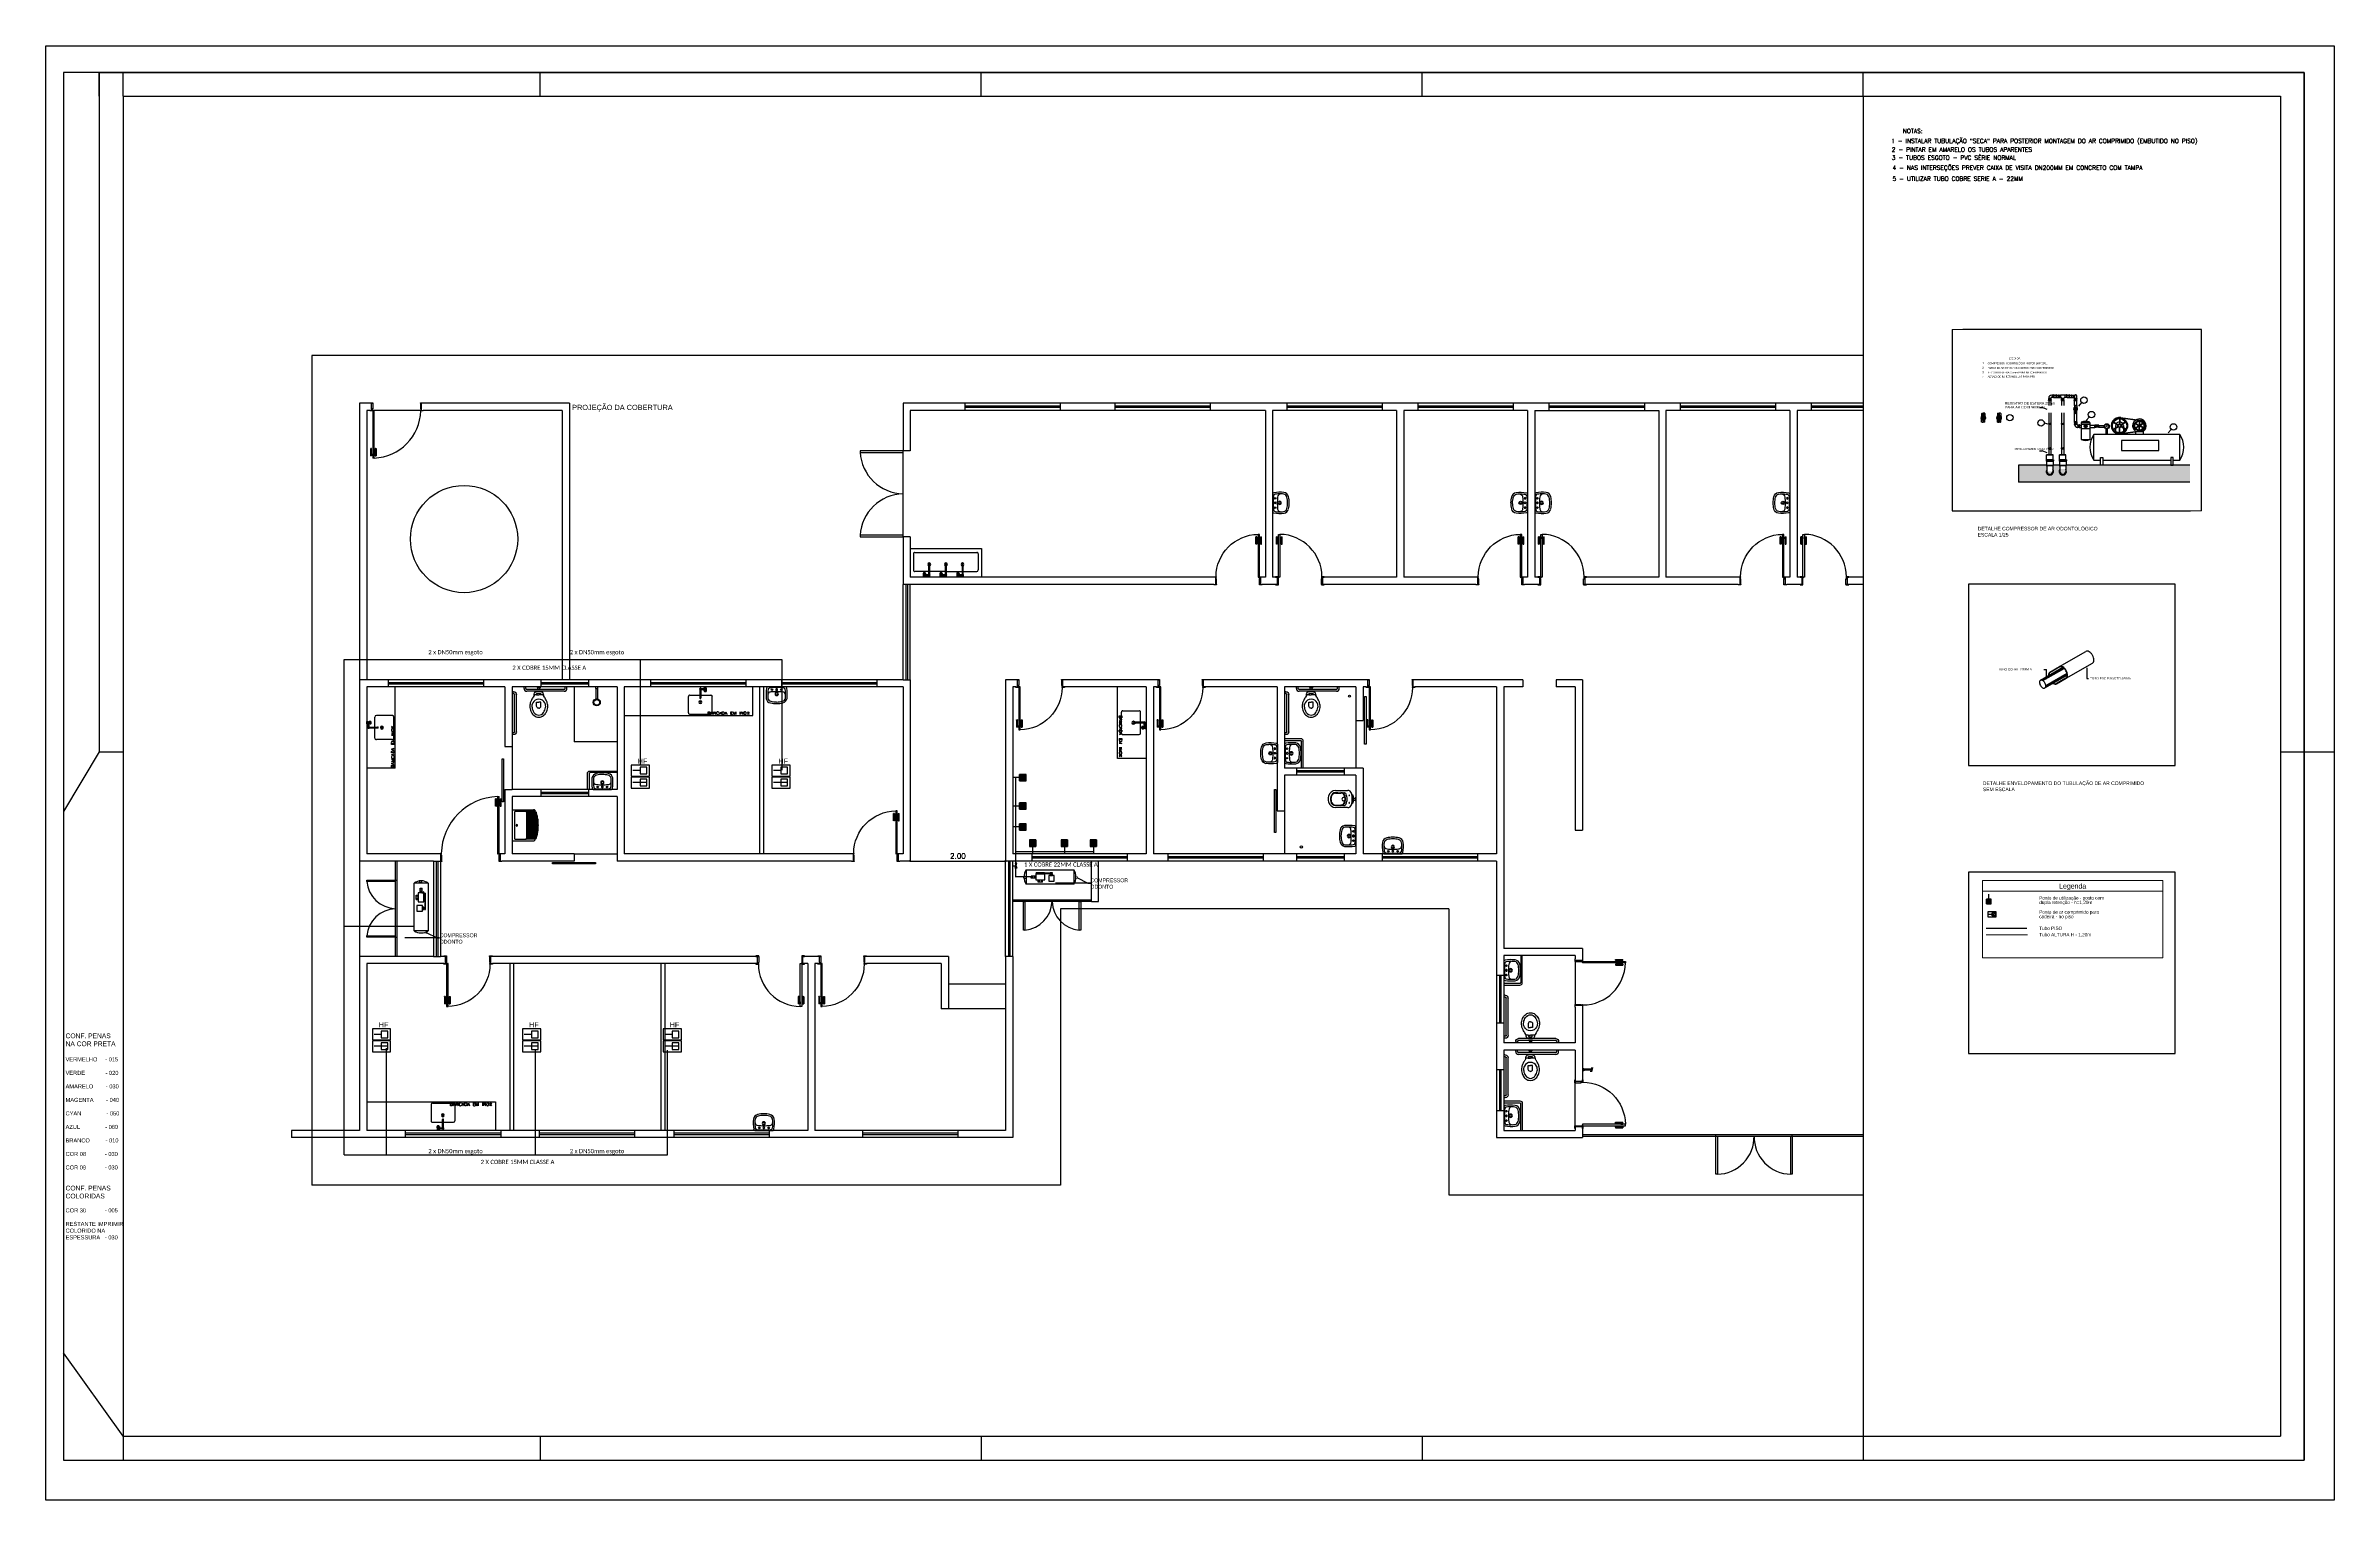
# Paper-space layout 'Layout1' of a CAD drawing. Header units: inches. Extents: x 12.326 to 13.286, y 3.097 to 3.707.
# The model-space entities are those that its viewports show. They can reach past a viewport. Long polylines and large blocks are cut down to what shows.
import ezdxf
from ezdxf import colors
from ezdxf.entities.mleader import LeaderData, LeaderLine
from ezdxf.enums import TextEntityAlignment as Align
from ezdxf.math import Vec2, Vec3

# ---------------------------------------------------------------- set-up
doc = ezdxf.new("R2010")
doc.units = ezdxf.units.IN
doc.header["$LTSCALE"] = 0.001
doc.header["$MEASUREMENT"] = 0
for name, pattern in [('CENTER', [2, 1.25, -0.25, 0.25, -0.25]), ('CONTORNO_QUADRO_T', [0.35, 0.2, -0.15]), ('HIDDEN', [9.525, 6.35, -3.175]), ('HIDDEN2', [4.7625, 3.175, -1.5875])]:
    doc.linetypes.add(name, pattern=pattern)
for name, color, linetype in [('3', 3, 'Continuous'), ('APCOZ', 7, 'Continuous'), ('APCOZ-I', 251, 'Continuous'), ('ar comprimido', 80, 'Continuous'), ('ar comprimido tubulação', 80, 'Continuous'), ('at_Entity', 7, 'Continuous'), ('barras acess', 7, 'Continuous'), ('BODY', 3, 'Continuous'), ('CANO ARCOND', 90, 'Continuous'), ('CL', 1, 'CENTER'), ('DIMS', 7, 'Continuous'), ('DWG', 3, 'Continuous'), ('EQUIP', 4, 'Continuous'), ('ESQUADRIAS', 7, 'Continuous'), ('Esquadrias portas', 7, 'Continuous'), ('HANDLE', 4, 'Continuous'), ('Layout_Equipamentos', 7, 'Continuous'), ('LOUÇAS', 7, 'Continuous'), ('PONTO DE AR COMPRIMIDO', 7, 'Continuous'), ('Revest_Cimentado 1- 3 Cimento e Areia Grossa', 252, 'Continuous'), ('SAN', 7, 'Continuous'), ('TEXTO', 4, 'Continuous'), ('TEXTO 1', 7, 'Continuous'), ('TEXTO 3', 2, 'Continuous'), ('TEXTO 4', 6, 'Continuous'), ('TEXTO01', 7, 'Continuous'), ('TEXTOS M', 1, 'Continuous')]:
    doc.layers.add(name, color=color, linetype=linetype)
for name, color, linetype, lineweight in [('DI-Níveis', 7, 'Continuous', 20), ('DI-Textos', 7, 'Continuous', 20), ('DI-Títulos', 3, 'Continuous', 30), ('TQ-Tubos detalhe', 90, 'Continuous', 20)]:
    doc.layers.add(name, color=color, linetype=linetype, lineweight=lineweight)
doc.styles.add('ARIAL', font='ARIALN.TTF')
doc.styles.add('Fonte 02', font='ARIALUNI.TTF')
doc.styles.add('Fonte 03', font='sanss___.ttf')
doc.styles.add('ROMANS', font='romans.shx')
doc.styles.add('TECHNICBOLD', font='teb_____.pfb')
doc.styles.add('TEXTO1', font='swissko.ttf', dxfattribs={"width": 0.6, "height": 0.1})
doc.dimstyles.new('ESCALA75', dxfattribs={"dimtxt": 0.11, "dimasz": 0.02, "dimexe": 0.02, "dimexo": 0.04, "dimgap": 0.05, "dimtad": 1, "dimzin": 4, "dimdsep": 46, "dimtxsty": 'ROMANS', "dimblk1": 'PPC', "dimblk2": 'PPC', "dimsah": 1, "dimcen": 0.02, "dimclrd": 7, "dimclre": 7, "dimclrt": 3, "dimazin": 1, "dimtfac": 1, "dimtix": 1, "dimtmove": 0, "dimatfit": 3, "dimldrblk": 'PPC', "dimfxl": 0, "dimtolj": 1, "dimtzin": 12, "dimarcsym": 0})

# ---------------------------------------------------------------- blocks, each defined once
blk = doc.blocks.new('NUTWASH', base_point=(13.41, 15.96))
at = {"layer": 'DIMS'}
for p, q in [((13.41, 16.08), (13.3, 16.02)), ((13.3, 15.89), (13.3, 16.02)), ((13.41, 15.83), (13.3, 15.89)), ((13.41, 16.08), (13.52, 16.02)), ((13.41, 15.83), (13.52, 15.89)), ((13.52, 15.89), (13.52, 16.02))]:
    blk.add_line(p, q, dxfattribs=at)
blk.add_circle((13.41, 15.96), 0.206, dxfattribs=at)
blk = doc.blocks.new('A$CEF26')
at = {"layer": 'DIMS'}
blk.add_blockref('NUTWASH', (0.21, 0.22), dxfattribs=at)
blk = doc.blocks.new('A$C79B63F24')
h = blk.add_hatch(color=256)
h.dxf.hatch_style = 1
h.paths.add_polyline_path([(0.138, 0.136), (0, 0.136), (0, 0), (0.138, 0)])
at = {"layer": 'at_Entity', "color": 0}
for p, q in [((0, 0), (0, 0.136)), ((0, 0), (0, 0.136)), ((0, 0.136), (0.138, 0.136)), ((0, 0.136), (0.138, 0.136)), ((0, 0.136), (0.138, 0.136)), ((0, 0), (0.138, 0)), ((0.138, 0), (0, 0)), ((0.138, 0.136), (0.138, 0)), ((0.138, 0), (0.138, 0.136)), ((0.138, 0.068), (0.29, 0.068))]:
    blk.add_line(p, q, dxfattribs=at)
blk = doc.blocks.new('P90_02')
at = {"layer": 'ESQUADRIAS', "color": 3, "linetype": 'Continuous'}
for p, q in [((-0.02, 0.77), (-0.02, 0.921)), ((0, 0.921), (0, 0.77)), ((0.023, 0.88), (0.023, 0.92)), ((0.057, 0.88), (0.057, 0.92)), ((0.08, 0.921), (0.08, 0.77)), ((0.1, 0.77), (0.1, 0.921)), ((-0.003, 0.767), (-0.017, 0.767)), ((0.083, 0.767), (0.097, 0.767))]:
    blk.add_line(p, q, dxfattribs=at)
at = {"layer": 'ESQUADRIAS', "color": 3}
for p, q in [((0, 0.921), (-0.02, 0.921)), ((0, 0.91), (0.023, 0.91)), ((0, 0.9), (0.023, 0.9)), ((0, 0.89), (0.023, 0.89)), ((0.023, 0.92), (0.025, 0.92)), ((0.023, 0.88), (0.025, 0.88)), ((0.057, 0.92), (0.055, 0.92)), ((0.057, 0.88), (0.055, 0.88)), ((0.08, 0.91), (0.057, 0.91)), ((0.08, 0.9), (0.057, 0.9)), ((0.08, 0.89), (0.057, 0.89)), ((0.08, 0.921), (0.1, 0.921))]:
    blk.add_line(p, q, dxfattribs=at)
at = {"layer": 'ESQUADRIAS', "color": 2}
for p, q in [((0.025, 0.075), (0.025, 0.975)), ((0.025, 0.975), (0.055, 0.975)), ((0.055, 0.975), (0.055, 0.075)), ((0.055, 0.075), (0.025, 0.075))]:
    blk.add_line(p, q, dxfattribs=at)
at = {"layer": 'ESQUADRIAS'}
for p, q in [((0.016, 0.059), (0.016, 0.062)), ((0.032, 0.074), (0.029, 0.074))]:
    blk.add_line(p, q, dxfattribs=at)
at = {"layer": 'ESQUADRIAS', "color": 3}
for points in [[(0.015, 0.085), (-0.035, 0.085), (-0.035, 0.075), (0.015, 0.075)], [(0.985, 0.085), (0.935, 0.085), (0.935, 0.075), (0.985, 0.075)], [(0.025, -0.075), (0, -0.075), (-0.035, -0.075), (-0.035, -0.085), (0.025, -0.085)], [(0.985, -0.075), (0.925, -0.075), (0.925, -0.085), (0.985, -0.085)]]:
    blk.add_lwpolyline(points, close=True, dxfattribs=at)
at = {"layer": 'ESQUADRIAS', "color": 2}
for points in [[(0.025, 0.045), (0.015, 0.045), (0.015, 0.075), (0, 0.075), (0, -0.075), (0.025, -0.075)], [(0.925, 0.045), (0.935, 0.045), (0.935, 0.075), (0.95, 0.075), (0.95, -0.075), (0.925, -0.075)]]:
    blk.add_lwpolyline(points, close=True, dxfattribs=at)
at = {"layer": 'ESQUADRIAS', "color": 1}
for points in [[(0.016, 0.071, -0.236068), (0.015, 0.073), (0.015, 0.07), (0.015, 0.05), (0.016, 0.05)], [(0.02, 0.074, 0.236068), (0.017, 0.075), (0.02, 0.075), (0.04, 0.075), (0.04, 0.074)]]:
    blk.add_lwpolyline(points, format="xyb", close=True, dxfattribs=at)
at = {"layer": 'ESQUADRIAS'}
for points in [[(0.017, 0.063), (0.016, 0.062), (0.016, 0.062)], [(0.017, 0.058), (0.016, 0.059), (0.016, 0.059)], [(0.017, 0.06), (0.017, 0.06), (0.017, 0.058), (0.017, 0.058), (0.017, 0.063), (0.017, 0.063), (0.017, 0.06), (0.017, 0.06)], [(0.028, 0.073), (0.029, 0.074), (0.029, 0.074)], [(0.03, 0.073), (0.03, 0.073), (0.033, 0.073), (0.033, 0.073), (0.028, 0.073), (0.028, 0.073), (0.03, 0.073), (0.03, 0.073)], [(0.033, 0.073), (0.032, 0.074), (0.032, 0.074)]]:
    blk.add_lwpolyline(points, dxfattribs=at)
at = {"layer": 'ESQUADRIAS', "color": 1}
blk.add_circle((0.017, 0.073), 0.0025, dxfattribs=at)
at = {"layer": 'ESQUADRIAS'}
blk.add_arc((0.043, 0.083), 0.892, 0.1295, 89.2231, dxfattribs=at)
at = {"layer": 'ESQUADRIAS', "color": 3, "linetype": 'Continuous'}
for centre, start, end in [((-0.017, 0.77), 180, 260.5377), ((-0.003, 0.77), 260.5377, 360), ((0.083, 0.77), 180, 279.4623), ((0.097, 0.77), 279.4623, 0)]:
    blk.add_arc(centre, 0.003, start, end, dxfattribs=at)
blk = doc.blocks.new('new block1')
at = {"layer": 'ESQUADRIAS', "color": 2}
for p, q in [((-0.09, 1.36), (-0.09, 0.16)), ((-0.09, 1.36), (-0.06, 1.36)), ((-0.06, 0.16), (-0.06, 1.36)), ((-0.09, 0.16), (-0.06, 0.16))]:
    blk.add_line(p, q, dxfattribs=at)
at = {"layer": 'ESQUADRIAS', "color": 3, "linetype": 'Continuous'}
for p, q in [((-0.135, 1.16), (-0.135, 1.311)), ((-0.118, 1.157), (-0.132, 1.157)), ((-0.115, 1.311), (-0.115, 1.16)), ((-0.092, 1.27), (-0.092, 1.31)), ((-0.058, 1.27), (-0.058, 1.31)), ((-0.035, 1.311), (-0.035, 1.16)), ((-0.032, 1.157), (-0.018, 1.157)), ((-0.015, 1.16), (-0.015, 1.311))]:
    blk.add_line(p, q, dxfattribs=at)
at = {"layer": 'ESQUADRIAS', "color": 3}
for p, q in [((-0.115, 1.311), (-0.135, 1.311)), ((-0.115, 1.3), (-0.092, 1.3)), ((-0.115, 1.29), (-0.092, 1.29)), ((-0.115, 1.28), (-0.092, 1.28)), ((-0.092, 1.31), (-0.09, 1.31)), ((-0.092, 1.27), (-0.09, 1.27)), ((-0.058, 1.31), (-0.06, 1.31)), ((-0.058, 1.27), (-0.06, 1.27)), ((-0.035, 1.3), (-0.058, 1.3)), ((-0.035, 1.29), (-0.058, 1.29)), ((-0.035, 1.28), (-0.058, 1.28)), ((-0.035, 1.311), (-0.015, 1.311))]:
    blk.add_line(p, q, dxfattribs=at)
at = {"layer": 'ESQUADRIAS'}
for p, q in [((-0.066, 0.159), (-0.063, 0.159)), ((-0.052, 0.144), (-0.052, 0.147))]:
    blk.add_line(p, q, dxfattribs=at)
at = {"layer": 'ESQUADRIAS', "color": 3}
for points in [[(-1.32, 0.17), (-1.27, 0.17), (-1.27, 0.16), (-1.32, 0.16)], [(-1.32, 0.01), (-1.26, 0.01), (-1.26, 0), (-1.32, 0)], [(-0.06, 0.01), (-0.035, 0.01), (0, 0.01), (0, 0), (-0.06, 0)], [(-0.05, 0.17), (0, 0.17), (0, 0.16), (-0.05, 0.16)]]:
    blk.add_lwpolyline(points, close=True, dxfattribs=at)
at = {"layer": 'ESQUADRIAS', "color": 2}
for points in [[(-1.26, 0.13), (-1.27, 0.13), (-1.27, 0.16), (-1.285, 0.16), (-1.285, 0.01), (-1.26, 0.01)], [(-0.06, 0.13), (-0.05, 0.13), (-0.05, 0.16), (-0.035, 0.16), (-0.035, 0.01), (-0.06, 0.01)]]:
    blk.add_lwpolyline(points, close=True, dxfattribs=at)
at = {"layer": 'ESQUADRIAS', "color": 1}
for points in [[(-0.054, 0.159, -0.236068), (-0.052, 0.16), (-0.055, 0.16), (-0.075, 0.16), (-0.075, 0.159)], [(-0.051, 0.156, 0.236068), (-0.05, 0.158), (-0.05, 0.155), (-0.05, 0.135), (-0.051, 0.135)]]:
    blk.add_lwpolyline(points, format="xyb", close=True, dxfattribs=at)
at = {"layer": 'ESQUADRIAS'}
for points in [[(-0.067, 0.158), (-0.066, 0.159), (-0.066, 0.159)], [(-0.065, 0.158), (-0.065, 0.158), (-0.067, 0.158), (-0.067, 0.158), (-0.062, 0.158), (-0.062, 0.158), (-0.065, 0.158), (-0.065, 0.158)], [(-0.062, 0.158), (-0.063, 0.159), (-0.063, 0.159)], [(-0.052, 0.148), (-0.052, 0.147), (-0.051, 0.147)], [(-0.052, 0.145), (-0.052, 0.145), (-0.052, 0.143), (-0.052, 0.143), (-0.052, 0.148), (-0.052, 0.148), (-0.052, 0.145), (-0.052, 0.145)], [(-0.052, 0.143), (-0.052, 0.144), (-0.051, 0.144)]]:
    blk.add_lwpolyline(points, dxfattribs=at)
at = {"layer": 'ESQUADRIAS', "color": 1}
blk.add_circle((-0.052, 0.158), 0.0025, dxfattribs=at)
at = {"layer": 'ESQUADRIAS', "color": 3, "linetype": 'Continuous'}
for centre, start, end in [((-0.132, 1.16), 180, 260.5377), ((-0.118, 1.16), 260.5377, 360), ((-0.032, 1.16), 180, 279.4623), ((-0.018, 1.16), 279.4623, 0)]:
    blk.add_arc(centre, 0.003, start, end, dxfattribs=at)
at = {"layer": 'Esquadrias portas'}
blk.add_arc((-0.052, 0.142), 1.219, 91.7966, 178.6909, dxfattribs=at)
blk = doc.blocks.new('new block3')
at = {"layer": 'TEXTO01'}
h = blk.add_hatch(dxfattribs=at)
h.set_pattern_fill('ANGLE', color=256)
h.set_pattern_definition([(0, (-2256.878, -909.728), (0, 6.985), [5.08, -1.905]), (90, (-2256.878, -909.728), (-6.985, 4e-16), [5.08, -1.905])])
h.paths.add_polyline_path([(-0.056, 0.205), (-0.196, 0.205), (-0.196, 0.065), (-0.056, 0.065)])
for p, q in [((-0.196, 0.135), (-0.346, 0.135)), ((-0.056, -0.115), (-0.346, -0.115))]:
    blk.add_line(p, q, dxfattribs=at)
for points in [[(-0.38, 0.25), (-0.38, 0.02), (0, 0.02), (0, 0.25), (-0.38, 0.25)], [(-0.38, 0), (-0.38, -0.23), (0, -0.23), (0, 0), (-0.38, 0)], [(-0.196, 0.205), (-0.196, 0.065), (-0.056, 0.065), (-0.056, 0.205), (-0.196, 0.205)], [(-0.196, -0.045), (-0.196, -0.185), (-0.056, -0.185), (-0.056, -0.045), (-0.196, -0.045)]]:
    blk.add_lwpolyline(points, dxfattribs=at)
at = {"layer": 'TEXTO01', "ltscale": 0.0001, "insert": (-0.247, 0.389), "char_height": 0.11, "width": 0.33036, "attachment_point": 1, "style": 'TEXTO1'}
blk.add_mtext('{\\fSansSerif|b0|i0|c2|p2;\\W1;HF}', dxfattribs=at)
blk = doc.blocks.new('new block5')
at = {"layer": 'barras acess', "color": 0}
for p, q in [((-0.391, 0.04), (0.391, 0.04)), ((-0.391, 0), (0.391, 0)), ((-0.452, -0.02), (-0.452, -0.051)), ((-0.412, -0.02), (-0.412, -0.051)), ((0.408, -0.02), (0.408, -0.051)), ((0.448, -0.02), (0.448, -0.051))]:
    blk.add_line(p, q, dxfattribs=at)
for centre, radius, start, end in [((-0.392, -0.02), 0.06, 88.8662, 180.134), ((-0.392, -0.02), 0.0201, 87.1138, 179.9486), ((0.39, -0.018), 0.0579, 357.6185, 90.9862), ((0.39, -0.018), 0.0181, 353.5362, 89.508)]:
    blk.add_arc(centre, radius, start, end, dxfattribs=at)
blk = doc.blocks.new('P-9-S')
at = {"layer": 'SAN'}
for points in [[(0.045, -0.13), (0.08, -0.13, -0.269143), (0.098, -0.14), (0.099, -0.143, 0.044891), (0.1, -0.143), (0.12, -0.18, -0.036783), (0.132, -0.2, -0.0196), (0.153, -0.24, -0.056836), (0.178, -0.3, -0.089116), (0.188, -0.4, -0.095425), (0.155, -0.5, -0.091656), (0.1, -0.566, -0.16072), (0, -0.6, -0.16072), (-0.1, -0.566, -0.091656), (-0.155, -0.5, -0.095425), (-0.188, -0.4, -0.089116), (-0.178, -0.3, -0.056836), (-0.153, -0.24, -0.0196), (-0.132, -0.2, -0.036783), (-0.12, -0.18), (-0.1, -0.143, 0.044891), (-0.099, -0.143), (-0.098, -0.14, -0.269143), (-0.08, -0.13), (-0.045, -0.13)], [(0.099, -0.143, -0.047116), (0.099, -0.142), (0.095, -0.113, 0.305161), (0.04, -0.06, 0.049506), (0, -0.056, 0.049506), (-0.04, -0.06, 0.305161), (-0.095, -0.113), (-0.099, -0.142, -0.047116), (-0.099, -0.143)], [(0.045, -0.13, -0.414214), (0.035, -0.12), (0.035, -0.107, -0.226163), (0.038, -0.102, 0.733322), (0.035, -0.095), (0, -0.095), (-0.035, -0.095, 0.733322), (-0.038, -0.102, -0.226163), (-0.035, -0.107), (-0.035, -0.12, -0.414214), (-0.045, -0.13)], [(0, -0.412, -0.394755), (-0.045, -0.368), (-0.045, -0.288), (0, -0.288)], [(0, -0.412, 0.394755), (0.045, -0.368), (0.045, -0.288), (0, -0.288)]]:
    blk.add_lwpolyline(points, format="xyb", dxfattribs=at)
blk.add_lwpolyline([(-0.128, -0.3, -0.278895), (0, -0.222, -0.278895), (0.128, -0.3, -0.167831), (0.142, -0.4, -0.098952), (0.102, -0.5, -0.247323), (0, -0.557, -0.247323), (-0.102, -0.5, -0.098952), (-0.142, -0.4, -0.167831)], format="xyb", close=True, dxfattribs=at)
for points in [[(-0.045, -0.13), (0, -0.13)], [(0.045, -0.13), (0, -0.13)]]:
    blk.add_lwpolyline(points, dxfattribs=at)
at = {"flags": 3}
blk.add_attdef('CODIGO', text='', height=0.024, dxfattribs=at).set_placement((0, 0), align=Align.MIDDLE)
blk = doc.blocks.new('new block6')
at = {"layer": 'at_Entity', "color": 0}
for p, q in [((-0.032, -0.011), (-0.032, 0)), ((0.03, -0.008), (0.03, 0)), ((0.03, -0.008), (-0.032, -0.008)), ((-0.021, -0.051), (-0.021, -0.021)), ((0.019, -0.021), (-0.021, -0.021)), ((0.019, -0.051), (0.019, -0.021))]:
    blk.add_line(p, q, dxfattribs=at)
for centre, radius, start, end in [((-0.018, -0.008), 0.0136, 186.9665, 257.5809), ((0.016, -0.008), 0.0138, 280.9359, 356.4443)]:
    blk.add_arc(centre, radius, start, end, dxfattribs=at)
blk = doc.blocks.new('new block7')
at = {"layer": 'Layout_Equipamentos'}
for p, q in [((0, 0.051), (0.032, 0.051)), ((0.032, 0), (0, 0)), ((0.032, 0.051), (0.032, 0)), ((0.032, 0.04), (0.212, 0.04)), ((0.205, 0.011), (0.032, 0.011)), ((0.176, -0.019), (0.199, 0.07)), ((0.197, -0.019), (0.22, 0.07))]:
    blk.add_line(p, q, dxfattribs=at)
blk = doc.blocks.new('PPC')
at = {"color": 2}
blk.add_circle((0, 0), 0.5, dxfattribs=at)
blk = doc.blocks.new('*D100')
at = {"layer": 'DEFPOINTS', "color": 0, "transparency": 16777216}
for p in [(48252.778, -8897.868), (48254.778, -8897.868), (48254.778, -8897.868)]:
    blk.add_point(p, dxfattribs=at)
at = {"layer": 'Revest_Cimentado 1- 3 Cimento e Areia Grossa', "color": 7, "lineweight": -2, "transparency": 16777216}
for p, q in [((48252.778, -8897.868), (48252.778, -8897.848)), ((48252.798, -8897.868), (48254.758, -8897.868)), ((48254.778, -8897.868), (48254.778, -8897.848))]:
    blk.add_line(p, q, dxfattribs=at)
at = {"layer": 'Revest_Cimentado 1- 3 Cimento e Areia Grossa', "color": 7, "lineweight": -2, "transparency": 16777216, "xscale": 0.02, "yscale": 0.02, "zscale": 0.02, "rotation": 180}
blk.add_blockref('PPC', (48252.778, -8897.868), dxfattribs=at)
at = {"layer": 'Revest_Cimentado 1- 3 Cimento e Areia Grossa', "color": 7, "lineweight": -2, "transparency": 16777216, "xscale": 0.02, "yscale": 0.02, "zscale": 0.02}
blk.add_blockref('PPC', (48254.778, -8897.868), dxfattribs=at)
at = {"layer": 'Revest_Cimentado 1- 3 Cimento e Areia Grossa', "color": 3, "transparency": 16777216, "insert": (48253.778, -8897.763), "char_height": 0.11, "attachment_point": 5, "style": 'ROMANS'}
blk.add_mtext('\\A1;2.00', dxfattribs=at)
blk = doc.blocks.new('new block8')
at = {"layer": 'at_Entity', "color": 0}
for p, q in [((0, 0), (-0.339, 0)), ((0, 0.04), (-0.337, 0.04))]:
    blk.add_line(p, q, dxfattribs=at)
at = {"layer": 'at_Entity', "color": 7}
for p, q in [((-0.387, -0.01), (-0.387, -0.58)), ((-0.356, -0.58), (-0.356, -0.017))]:
    blk.add_line(p, q, dxfattribs=at)
at = {"layer": 'at_Entity'}
blk.add_arc((-0.337, -0.01), 0.05, 90, 180, dxfattribs=at)
at = {"layer": 'at_Entity', "color": 7}
blk.add_arc((-0.338, -0.017), 0.0172, 91.789, 179.0886, dxfattribs=at)
blk = doc.blocks.new('new block9')
at = {"layer": 'Layout_Equipamentos'}
for p, q in [((-0.026, 0.324), (-0.026, 0.294)), ((-0.026, 0.294), (0.024, 0.294)), ((-0.017, 0.294), (-0.017, 0.074)), ((0.015, 0.294), (0.015, 0.074)), ((0.024, 0.294), (0.024, 0.324))]:
    blk.add_line(p, q, dxfattribs=at)
for centre, radius in [((-0.001, 0.001), 0.075), ((0, 0), 0.059)]:
    blk.add_circle(centre, radius, dxfattribs=at)
blk = doc.blocks.new('new block11')
at = {"layer": 'at_Entity', "color": 0}
for p, q in [((0, 0.325), (0.449, 0.325)), ((0, 0.325), (0, -0.325)), ((0.049, 0.274), (0.049, -0.276)), ((0.07, 0.295), (0.279, 0.295)), ((0.466, 0.295), (0.279, 0.295)), ((0.3, 0.274), (0.3, -0.276)), ((0.32, 0.295), (0.32, -0.295)), ((0.339, 0.295), (0.339, -0.295)), ((0.36, 0.295), (0.36, -0.295)), ((0.379, 0.295), (0.379, -0.295)), ((0.4, 0.295), (0.4, -0.295)), ((0.419, 0.295), (0.419, -0.295)), ((0.44, 0.295), (0.44, -0.295)), ((0.459, 0.323), (0.449, 0.325)), ((0.468, 0.321), (0.459, 0.323)), ((0.459, 0.295), (0.459, -0.295)), ((0.472, 0.287), (0.466, 0.295)), ((0.476, 0.314), (0.468, 0.321)), ((0.478, 0.278), (0.472, 0.287)), ((0.485, 0.306), (0.476, 0.314)), ((0.485, 0.268), (0.478, 0.278)), ((0.48, -0.275), (0.48, 0.275)), ((0.48, 0.275), (0.48, -0.275)), ((0.491, 0.295), (0.485, 0.306)), ((0.491, 0.253), (0.485, 0.268)), ((0.499, 0.28), (0.491, 0.295)), ((0.508, 0.266), (0.499, 0.28)), ((0.497, 0.238), (0.491, 0.253)), ((0.502, 0.221), (0.497, 0.238)), ((0.499, 0.23), (0.499, -0.23)), ((0.508, 0.202), (0.502, 0.221)), ((0.514, 0.249), (0.508, 0.266)), ((0.512, 0.181), (0.508, 0.202)), ((0.516, 0.16), (0.512, 0.181)), ((0.521, 0.23), (0.514, 0.249)), ((0.521, 0.139), (0.516, 0.16)), ((0.518, 0.149), (0.518, -0.149)), ((0.527, 0.208), (0.521, 0.23)), ((0.523, 0.115), (0.521, 0.139)), ((0.525, 0.092), (0.523, 0.115)), ((0.529, 0.045), (0.525, 0.092)), ((0.531, 0.185), (0.527, 0.208)), ((0.529, 0.022), (0.529, 0.045)), ((0.529, -0.001), (0.529, 0.022)), ((0.535, 0.162), (0.531, 0.185)), ((0.54, 0.136), (0.535, 0.162)), ((0.544, 0.111), (0.54, 0.136)), ((0.546, 0.084), (0.544, 0.111)), ((0.548, 0.056), (0.546, 0.084)), ((0.548, 0.029), (0.548, 0.056)), ((0.55, -0.001), (0.548, 0.029)), ((0.485, -0.268), (0.491, -0.253)), ((0.491, -0.253), (0.497, -0.238)), ((0.497, -0.238), (0.502, -0.221)), ((0.499, -0.282), (0.508, -0.266)), ((0.502, -0.221), (0.508, -0.202)), ((0.508, -0.202), (0.512, -0.181)), ((0.508, -0.266), (0.514, -0.249)), ((0.512, -0.181), (0.516, -0.16)), ((0.514, -0.249), (0.521, -0.23)), ((0.516, -0.16), (0.521, -0.139)), ((0.521, -0.139), (0.523, -0.115)), ((0.521, -0.23), (0.527, -0.208)), ((0.523, -0.115), (0.525, -0.092)), ((0.525, -0.092), (0.529, -0.045)), ((0.527, -0.208), (0.531, -0.187)), ((0.529, -0.022), (0.529, -0.001)), ((0.529, -0.045), (0.529, -0.022)), ((0.531, -0.187), (0.535, -0.162)), ((0.535, -0.162), (0.54, -0.136)), ((0.54, -0.136), (0.544, -0.111)), ((0.544, -0.111), (0.546, -0.084)), ((0.546, -0.084), (0.548, -0.056)), ((0.548, -0.029), (0.55, -0.001)), ((0.548, -0.056), (0.548, -0.029)), ((0, -0.325), (0.449, -0.325)), ((0.07, -0.295), (0.279, -0.295)), ((0.466, -0.295), (0.279, -0.295)), ((0.449, -0.325), (0.459, -0.325)), ((0.459, -0.325), (0.468, -0.321)), ((0.466, -0.295), (0.472, -0.289)), ((0.468, -0.321), (0.476, -0.314)), ((0.472, -0.289), (0.478, -0.278)), ((0.476, -0.314), (0.485, -0.306)), ((0.478, -0.278), (0.485, -0.268)), ((0.485, -0.306), (0.491, -0.295)), ((0.491, -0.295), (0.499, -0.282))]:
    blk.add_line(p, q, dxfattribs=at)
for centre, radius, start, end in [((0.069, 0.275), 0.0201, 90, 180), ((0.277, 0.271), 0.0239, 6.5549, 86.2395), ((0.098, 0), 0.0159, 90, 180), ((0.098, 0), 0.0159, 360, 90), ((0.098, 0), 0.0159, 180, 270), ((0.098, 0), 0.0159, 270, 0), ((0.069, -0.275), 0.0201, 180, 270), ((0.276, -0.27), 0.0248, 274.4216, 346.7859)]:
    blk.add_arc(centre, radius, start, end, dxfattribs=at)
blk = doc.blocks.new('new block12')
at = {"layer": 'at_Entity', "color": 0}
for p, q in [((-0.19, 0), (0, 0)), ((-0.114, 0.055), (-0.108, 0.066)), ((-0.108, 0.042), (-0.114, 0.055)), ((-0.108, 0.066), (-0.097, 0.072)), ((-0.097, 0.036), (-0.108, 0.042)), ((-0.097, 0.072), (-0.085, 0.066)), ((-0.085, 0.042), (-0.097, 0.036)), ((-0.085, 0.066), (-0.08, 0.055)), ((-0.08, 0.055), (-0.085, 0.042)), ((-0.063, 0), (0.125, 0)), ((0, 0), (0.193, 0)), ((0.083, 0.055), (0.087, 0.066)), ((0.087, 0.042), (0.083, 0.055)), ((0.087, 0.066), (0.099, 0.072)), ((0.099, 0.036), (0.087, 0.042)), ((0.099, 0.072), (0.11, 0.066)), ((0.11, 0.042), (0.099, 0.036)), ((0.11, 0.066), (0.116, 0.055)), ((0.116, 0.055), (0.11, 0.042))]:
    blk.add_line(p, q, dxfattribs=at)
for centre, radius, start, end in [((-0.104, 0.219), 0.117, 102.514, 169.9443), ((-0.102, 0.216), 0.0847, 102.9461, 167.2809), ((-0.012, -0.125), 0.474, 88.698, 104.4219), ((0.014, -0.261), 0.577, 91.3524, 103.5038), ((0.01, -0.125), 0.474, 75.6368, 91.3415), ((-0.013, -0.257), 0.572, 76.4579, 88.6966), ((0.105, 0.222), 0.0784, 8.4194, 78.3837), ((0.108, 0.225), 0.111, 7.7196, 79.5925), ((0.53, 0.153), 0.754, 173.4134, 189.6929), ((-0.165, 0.045), 0.0522, 200.5417, 238.93), ((0.425, 0.149), 0.614, 177.3231, 189.2415), ((0.123, 0.188), 0.311, 171.3221, 181.8265), ((-0.117, 0.174), 0.0716, 176.6025, 219.5997), ((-0.143, 0.057), 0.0385, 188.7558, 265.6127), ((-0.121, 0.171), 0.0667, 220.3438, 269.4487), ((-0.007, 1.728), 1.716, 265.3753, 270.2103), ((0.002, 1.574), 1.475, 265.1896, 269.9391), ((-0.001, 0.147), 0.0349, 150.0032, 209.9968), ((-0.001, 0.147), 0.0349, 90, 149.9929), ((-0.001, 0.147), 0.0349, 209.9968, 269.9993), ((-0.001, 0.147), 0.0222, 90, 180), ((-0.001, 0.147), 0.0222, 180, 270), ((-0.001, 0.056), 0.018, 150.0128, 209.9872), ((-0.001, 0.056), 0.018, 90, 150.0398), ((-0.001, 0.056), 0.018, 210.0191, 270.0367), ((-0.001, 0.147), 0.0349, 29.9968, 89.9993), ((-0.001, 0.147), 0.0222, 360, 90), ((-0.001, 0.147), 0.0222, 270.0097, 360), ((-0.001, 0.147), 0.0349, 270, 329.9929), ((-0.001, 1.452), 1.353, 270.0208, 275.0951), ((-0.001, 0.056), 0.018, 30.0191, 90.0367), ((-0.001, 0.056), 0.018, 270, 330.0398), ((-0.001, 1.892), 1.879, 270, 274.4144), ((-0.001, 0.056), 0.018, 330.0128, 29.9872), ((-0.001, 0.147), 0.0349, 330.0032, 29.9968), ((0.123, 0.168), 0.0631, 266.7732, 320.7547), ((0.141, 0.059), 0.0402, 273.114, 350.3928), ((0.108, 0.173), 0.0781, 324.6525, 2.8394), ((-0.262, 0.132), 0.45, 349.782, 5.7972), ((-0.133, 0.188), 0.319, 357.9946, 8.1696), ((0.174, 0.034), 0.0386, 297.8673, 348.5693), ((-0.531, 0.154), 0.753, 350.2791, 6.5765)]:
    blk.add_arc(centre, radius, start, end, dxfattribs=at)
blk = doc.blocks.new('new block14')
at = {"layer": 'APCOZ'}
for p, q in [((-1.218, 0.022), (-1.229, 0)), ((-1.226, 0.08), (-1.226, 0.058)), ((-1.218, 0.022), (-1.218, 0.046)), ((-1.183, 0.022), (-1.183, 0.031)), ((-1.113, 0.031), (-1.183, 0.031)), ((-1.183, 0.022), (-1.172, 0)), ((-1.113, 0.051), (-1.178, 0.051)), ((-1.176, 0.08), (-1.176, 0.058)), ((-1.109, 0.055), (-1.109, 0.226)), ((-1.089, 0.055), (-1.089, 0.226))]:
    blk.add_line(p, q, dxfattribs=at)
at = {"layer": 'APCOZ', "linetype": 'Continuous'}
for points in [[(-1.176, 0.08, 0), (-1.176, 0.083, 0), (-1.178, 0.086, 0), (-1.18, 0.089, 0), (-1.182, 0.092, 0), (-1.186, 0.094, 0), (-1.19, 0.096, 0), (-1.194, 0.097, 0), (-1.198, 0.097, 0), (-1.203, 0.097, 0), (-1.207, 0.097, 0), (-1.212, 0.096, 0), (-1.216, 0.094, 0), (-1.219, 0.092, 0), (-1.222, 0.089, 0), (-1.224, 0.086, 0), (-1.225, 0.083, 0), (-1.226, 0.08, 0)], [(-1.226, 0.058, 0), (-1.225, 0.055, 0), (-1.224, 0.053, 0), (-1.223, 0.05, 0), (-1.221, 0.048, 0), (-1.218, 0.046, 0)], [(-1.178, 0.051, 0), (-1.177, 0.052, 0), (-1.177, 0.054, 0), (-1.176, 0.055, 0), (-1.176, 0.057, 0), (-1.176, 0.058, 0)]]:
    blk.add_polyline3d(points, dxfattribs=at)
at = {"layer": 'APCOZ'}
for centre, radius, start, end in [((-1.099, 0.041), 0.0173, 125.4187, 144.5813), ((-1.099, 0.041), 0.0173, 215.4187, 324.5813), ((-1.099, 0.231), 0.0112, 333.7208, 206.2792), ((-1.099, 0.041), 0.0173, 35.4187, 54.5813), ((-1.099, 0.041), 0.0173, 324.5813, 35.4187)]:
    blk.add_arc(centre, radius, start, end, dxfattribs=at)
at = {"layer": 'APCOZ-I'}
for p, q in [((-1.218, 0.022), (-1.183, 0.022)), ((-1.216, 0.066), (-1.216, 0.045)), ((-1.185, 0.066), (-1.185, 0.045)), ((-1.183, 0.031), (-1.183, 0.046)), ((-1.109, 0.226), (-1.109, 0.231)), ((-1.109, 0.037), (-1.109, 0.055)), ((-1.089, 0.226), (-1.089, 0.231)), ((-1.089, 0.037), (-1.089, 0.055))]:
    blk.add_line(p, q, dxfattribs=at)
at = {"layer": 'APCOZ-I', "linetype": 'Continuous'}
for points in [[(-1.226, 0.08, 0), (-1.225, 0.077, 0), (-1.224, 0.074, 0), (-1.223, 0.071, 0), (-1.22, 0.069, 0), (-1.217, 0.067, 0)], [(-1.22, 0.083, 0), (-1.22, 0.081, 0), (-1.219, 0.079, 0), (-1.217, 0.077, 0), (-1.214, 0.076, 0), (-1.211, 0.074, 0), (-1.207, 0.073, 0), (-1.204, 0.073, 0), (-1.2, 0.073, 0), (-1.196, 0.073, 0), (-1.192, 0.074, 0), (-1.189, 0.075, 0), (-1.186, 0.076, 0), (-1.184, 0.078, 0), (-1.182, 0.08, 0), (-1.181, 0.082, 0), (-1.181, 0.084, 0), (-1.182, 0.087, 0), (-1.184, 0.089, 0), (-1.186, 0.09, 0), (-1.189, 0.092, 0), (-1.192, 0.093, 0), (-1.196, 0.094, 0), (-1.2, 0.094, 0), (-1.204, 0.094, 0), (-1.207, 0.093, 0), (-1.211, 0.092, 0), (-1.214, 0.091, 0), (-1.217, 0.089, 0), (-1.219, 0.088, 0), (-1.22, 0.086, 0), (-1.22, 0.083, 0)], [(-1.218, 0.046, 0), (-1.218, 0.045, 0), (-1.218, 0.045, 0), (-1.218, 0.045, 0), (-1.217, 0.045, 0), (-1.217, 0.045, 0)], [(-1.184, 0.067, 0), (-1.181, 0.069, 0), (-1.179, 0.071, 0), (-1.177, 0.074, 0), (-1.176, 0.077, 0), (-1.176, 0.08, 0)], [(-1.184, 0.045, 0), (-1.184, 0.045, 0), (-1.184, 0.045, 0), (-1.184, 0.045, 0), (-1.183, 0.045, 0), (-1.183, 0.046, 0)], [(-1.183, 0.046, 0), (-1.182, 0.047, 0), (-1.181, 0.048, 0), (-1.18, 0.049, 0), (-1.179, 0.05, 0), (-1.178, 0.051, 0)]]:
    blk.add_polyline3d(points, dxfattribs=at)
at = {"layer": 'APCOZ-I'}
for centre, radius, start, end in [((-1.201, -0.275), 0.279, 84.3752, 95.6248), ((-1.201, -0.049), 0.0816, 77.5382, 102.4618), ((-1.216, 0.068), 0.002, 237.8441, 296.0251), ((-1.216, 0.047), 0.002, 238.4325, 285.6861), ((-1.201, -0.008), 0.0549, 74.3139, 105.6861), ((-1.201, 0.036), 0.0335, 63.9749, 116.0251), ((-1.185, 0.068), 0.002, 243.9749, 302.1559), ((-1.185, 0.047), 0.002, 254.314, 301.5675), ((-1.099, 0.041), 0.0173, 144.5813, 215.4187), ((-1.102, 0.162), 0.0233, 244.5555, 295.4445), ((-1.099, 0.041), 0.0126, 142.2518, 37.7482), ((-1.099, 0.231), 0.01, 0, 180), ((-1.099, 0.058), 0.0233, 244.5555, 295.4445)]:
    blk.add_arc(centre, radius, start, end, dxfattribs=at)
at = {"layer": 'at_Entity', "color": 0}
for p, q in [((-2.7, 0.599), (0, 0.599)), ((-2.7, 0.599), (-2.7, 0)), ((-1.35, 0.542), (-1.35, 0.201)), ((-1.32, 0.571), (-0.88, 0.571)), ((-0.94, 0.516), (-0.94, 0.58)), ((-0.94, 0.58), (-0.914, 0.58)), ((-0.914, 0.55), (-0.94, 0.55)), ((-0.914, 0.58), (-0.904, 0.576)), ((-0.904, 0.552), (-0.914, 0.55)), ((-0.914, 0.55), (-0.904, 0.546)), ((-0.904, 0.576), (-0.901, 0.573)), ((-0.901, 0.554), (-0.904, 0.552)), ((-0.904, 0.546), (-0.901, 0.544)), ((-0.901, 0.573), (-0.899, 0.567)), ((-0.899, 0.561), (-0.901, 0.554)), ((-0.901, 0.544), (-0.899, 0.537)), ((-0.899, 0.567), (-0.899, 0.561)), ((-0.899, 0.537), (-0.899, 0.529)), ((-0.887, 0.516), (-0.863, 0.58)), ((-0.878, 0.537), (-0.849, 0.537)), ((-0.863, 0.58), (-0.84, 0.516)), ((-0.851, 0.542), (-0.851, 0.201)), ((-0.825, 0.516), (-0.825, 0.58)), ((-0.825, 0.58), (-0.783, 0.516)), ((-0.783, 0.516), (-0.783, 0.58)), ((-0.76, 0.565), (-0.762, 0.554)), ((-0.762, 0.554), (-0.762, 0.54)), ((-0.762, 0.54), (-0.76, 0.531)), ((-0.755, 0.569), (-0.76, 0.565)), ((-0.749, 0.576), (-0.755, 0.569)), ((-0.745, 0.58), (-0.749, 0.576)), ((-0.732, 0.58), (-0.745, 0.58)), ((-0.726, 0.576), (-0.732, 0.58)), ((-0.719, 0.569), (-0.726, 0.576)), ((-0.717, 0.565), (-0.719, 0.569)), ((-0.705, 0.516), (-0.681, 0.58)), ((-0.696, 0.537), (-0.667, 0.537)), ((-0.681, 0.58), (-0.658, 0.516)), ((-0.643, 0.516), (-0.643, 0.58)), ((-0.643, 0.58), (-0.622, 0.58)), ((-0.622, 0.58), (-0.614, 0.576)), ((-0.614, 0.576), (-0.607, 0.569)), ((-0.607, 0.569), (-0.603, 0.565)), ((-0.603, 0.565), (-0.601, 0.554)), ((-0.601, 0.54), (-0.603, 0.531)), ((-0.601, 0.554), (-0.601, 0.54)), ((-0.588, 0.516), (-0.565, 0.58)), ((-0.58, 0.537), (-0.55, 0.537)), ((-0.565, 0.58), (-0.542, 0.516)), ((-0.463, 0.516), (-0.463, 0.58)), ((-0.463, 0.58), (-0.425, 0.58)), ((-0.463, 0.55), (-0.44, 0.55)), ((-0.408, 0.516), (-0.408, 0.58)), ((-0.408, 0.58), (-0.383, 0.516)), ((-0.383, 0.516), (-0.36, 0.58)), ((-0.36, 0.58), (-0.36, 0.516)), ((-0.273, 0.58), (-0.273, 0.516)), ((-0.25, 0.516), (-0.25, 0.58)), ((-0.25, 0.58), (-0.207, 0.516)), ((-0.207, 0.516), (-0.207, 0.58)), ((-0.184, 0.565), (-0.188, 0.554)), ((-0.188, 0.554), (-0.188, 0.54)), ((-0.188, 0.54), (-0.184, 0.531)), ((-0.182, 0.569), (-0.184, 0.565)), ((-0.176, 0.576), (-0.182, 0.569)), ((-0.169, 0.58), (-0.176, 0.576)), ((-0.159, 0.58), (-0.169, 0.58)), ((-0.152, 0.576), (-0.159, 0.58)), ((-0.146, 0.569), (-0.152, 0.576)), ((-0.144, 0.565), (-0.146, 0.569)), ((-0.14, 0.554), (-0.144, 0.565)), ((-0.144, 0.531), (-0.14, 0.54)), ((-0.14, 0.54), (-0.14, 0.554)), ((-0.123, 0.58), (-0.08, 0.516)), ((-0.08, 0.58), (-0.123, 0.516)), ((0, 0.599), (0, 0)), ((-0.914, 0.516), (-0.94, 0.516)), ((-0.904, 0.521), (-0.914, 0.516)), ((-0.901, 0.523), (-0.904, 0.521)), ((-0.899, 0.529), (-0.901, 0.523)), ((-0.76, 0.531), (-0.755, 0.525)), ((-0.755, 0.525), (-0.749, 0.521)), ((-0.749, 0.521), (-0.745, 0.516)), ((-0.745, 0.516), (-0.732, 0.516)), ((-0.732, 0.516), (-0.726, 0.521)), ((-0.726, 0.521), (-0.719, 0.525)), ((-0.719, 0.525), (-0.717, 0.531)), ((-0.622, 0.516), (-0.643, 0.516)), ((-0.614, 0.521), (-0.622, 0.516)), ((-0.607, 0.525), (-0.614, 0.521)), ((-0.603, 0.531), (-0.607, 0.525)), ((-0.463, 0.516), (-0.425, 0.516)), ((-0.184, 0.531), (-0.182, 0.525)), ((-0.182, 0.525), (-0.176, 0.521)), ((-0.176, 0.521), (-0.169, 0.516)), ((-0.169, 0.516), (-0.159, 0.516)), ((-0.159, 0.516), (-0.152, 0.521)), ((-0.152, 0.521), (-0.146, 0.525)), ((-0.146, 0.525), (-0.144, 0.531)), ((-1.32, 0.171), (-1.112, 0.171)), ((-1.092, 0.171), (-0.88, 0.171))]:
    blk.add_line(p, q, dxfattribs=at)
for centre, radius, start, end in [((-1.321, 0.542), 0.0289, 88.5159, 181.4841), ((-0.88, 0.542), 0.0289, 358.5174, 91.4826), ((-1.104, 0.318), 0.0307, 90, 180), ((-1.104, 0.318), 0.0307, 180, 270), ((-1.104, 0.318), 0.018, 90, 180), ((-1.104, 0.318), 0.018, 180, 270), ((-1.104, 0.318), 0.0307, 360, 90), ((-1.104, 0.318), 0.018, 360, 90), ((-1.104, 0.318), 0.018, 270, 0), ((-1.104, 0.318), 0.0307, 270, 0), ((-1.321, 0.2), 0.0289, 178.5159, 271.4841), ((-0.881, 0.202), 0.0307, 270, 0)]:
    blk.add_arc(centre, radius, start, end, dxfattribs=at)
at = {"layer": 'Layout_Equipamentos'}
blk.add_line((-1.32, 0.171), (-0.88, 0.171), dxfattribs=at)
blk = doc.blocks.new('new block15')
at = {"layer": 'APCOZ'}
for p, q in [((1.59, 0.546), (1.59, 0.375)), ((1.61, 0.546), (1.61, 0.375)), ((1.614, 0.57), (1.684, 0.57)), ((1.614, 0.55), (1.679, 0.55)), ((1.684, 0.579), (1.673, 0.601)), ((1.676, 0.521), (1.676, 0.543)), ((1.684, 0.579), (1.684, 0.57)), ((1.719, 0.579), (1.73, 0.601)), ((1.719, 0.579), (1.719, 0.555)), ((1.726, 0.521), (1.726, 0.543))]:
    blk.add_line(p, q, dxfattribs=at)
at = {"layer": 'APCOZ', "linetype": 'Continuous'}
for points in [[(1.679, 0.55, 0), (1.678, 0.549, 0), (1.677, 0.547, 0), (1.677, 0.546, 0), (1.676, 0.544, 0), (1.676, 0.543, 0)], [(1.726, 0.543, 0), (1.726, 0.546, 0), (1.725, 0.548, 0), (1.724, 0.551, 0), (1.721, 0.553, 0), (1.719, 0.555, 0)], [(1.676, 0.521, 0), (1.677, 0.518, 0), (1.678, 0.514, 0), (1.68, 0.512, 0), (1.683, 0.509, 0), (1.686, 0.507, 0), (1.69, 0.505, 0), (1.695, 0.504, 0), (1.699, 0.504, 0), (1.704, 0.504, 0), (1.708, 0.504, 0), (1.712, 0.505, 0), (1.716, 0.507, 0), (1.719, 0.509, 0), (1.722, 0.512, 0), (1.724, 0.514, 0), (1.726, 0.518, 0), (1.726, 0.521, 0)]]:
    blk.add_polyline3d(points, dxfattribs=at)
at = {"layer": 'APCOZ'}
for centre, radius, start, end in [((1.6, 0.56), 0.0173, 144.5813, 215.4187), ((1.6, 0.56), 0.0173, 35.4187, 144.5813), ((1.6, 0.56), 0.0173, 215.4187, 234.5813), ((1.6, 0.56), 0.0173, 305.4187, 324.5813), ((1.6, 0.37), 0.0112, 153.7208, 26.2792)]:
    blk.add_arc(centre, radius, start, end, dxfattribs=at)
at = {"layer": 'APCOZ-I'}
for p, q in [((1.59, 0.564), (1.59, 0.546)), ((1.61, 0.564), (1.61, 0.546)), ((1.719, 0.579), (1.684, 0.579)), ((1.684, 0.57), (1.684, 0.555)), ((1.686, 0.535), (1.686, 0.556)), ((1.717, 0.535), (1.717, 0.556)), ((1.59, 0.375), (1.59, 0.37)), ((1.61, 0.375), (1.61, 0.37))]:
    blk.add_line(p, q, dxfattribs=at)
at = {"layer": 'APCOZ-I', "linetype": 'Continuous'}
for points in [[(1.685, 0.534, 0), (1.682, 0.532, 0), (1.679, 0.53, 0), (1.678, 0.527, 0), (1.677, 0.524, 0), (1.676, 0.521, 0)], [(1.684, 0.555, 0), (1.682, 0.554, 0), (1.681, 0.553, 0), (1.68, 0.552, 0), (1.679, 0.551, 0), (1.679, 0.55, 0)], [(1.685, 0.556, 0), (1.685, 0.556, 0), (1.684, 0.556, 0), (1.684, 0.556, 0), (1.684, 0.555, 0), (1.684, 0.555, 0)], [(1.719, 0.555, 0), (1.719, 0.555, 0), (1.718, 0.556, 0), (1.718, 0.556, 0), (1.718, 0.556, 0), (1.718, 0.556, 0)], [(1.726, 0.521, 0), (1.726, 0.524, 0), (1.725, 0.527, 0), (1.723, 0.53, 0), (1.721, 0.532, 0), (1.718, 0.534, 0)], [(1.721, 0.518, 0), (1.72, 0.52, 0), (1.719, 0.522, 0), (1.717, 0.524, 0), (1.715, 0.525, 0), (1.712, 0.527, 0), (1.708, 0.528, 0), (1.704, 0.528, 0), (1.7, 0.528, 0), (1.696, 0.528, 0), (1.693, 0.527, 0), (1.689, 0.526, 0), (1.686, 0.525, 0), (1.684, 0.523, 0), (1.683, 0.521, 0), (1.682, 0.519, 0), (1.682, 0.517, 0), (1.683, 0.514, 0), (1.684, 0.512, 0), (1.686, 0.511, 0), (1.689, 0.509, 0), (1.693, 0.508, 0), (1.696, 0.507, 0), (1.7, 0.507, 0), (1.704, 0.507, 0), (1.708, 0.508, 0), (1.712, 0.509, 0), (1.715, 0.51, 0), (1.717, 0.511, 0), (1.719, 0.513, 0), (1.72, 0.515, 0), (1.721, 0.518, 0)]]:
    blk.add_polyline3d(points, dxfattribs=at)
at = {"layer": 'APCOZ-I'}
for centre, radius, start, end in [((1.6, 0.56), 0.0126, 322.2518, 217.7482), ((1.6, 0.543), 0.0233, 64.5555, 115.4445), ((1.6, 0.56), 0.0173, 324.5813, 35.4187), ((1.701, 0.876), 0.279, 264.3752, 275.6248), ((1.701, 0.65), 0.0816, 257.5382, 282.4618), ((1.686, 0.554), 0.002, 74.314, 121.5675), ((1.686, 0.533), 0.002, 63.9749, 122.1559), ((1.701, 0.609), 0.0549, 254.3139, 285.6861), ((1.701, 0.565), 0.0335, 243.9749, 296.0251), ((1.717, 0.554), 0.002, 58.4325, 105.6861), ((1.717, 0.533), 0.002, 57.8441, 116.0251), ((1.6, 0.437), 0.0233, 64.5555, 115.4445), ((1.6, 0.37), 0.01, 180, 0)]:
    blk.add_arc(centre, radius, start, end, dxfattribs=at)
at = {"layer": 'at_Entity', "color": 0}
for p, q in [((2.7, 0), (2.7, 0.601)), ((1.35, 0.059), (1.35, 0.398)), ((1.849, 0.059), (1.849, 0.398)), ((0, 0), (2.7, 0)), ((1.38, 0.03), (1.82, 0.03)), ((1.761, 0.021), (1.761, 0.083)), ((1.761, 0.083), (1.786, 0.083)), ((1.786, 0.053), (1.761, 0.053)), ((1.786, 0.021), (1.761, 0.021)), ((1.786, 0.083), (1.797, 0.08)), ((1.797, 0.057), (1.786, 0.053)), ((1.786, 0.053), (1.797, 0.051)), ((1.797, 0.023), (1.786, 0.021)), ((1.797, 0.08), (1.799, 0.076)), ((1.799, 0.059), (1.797, 0.057)), ((1.797, 0.051), (1.799, 0.047)), ((1.799, 0.028), (1.797, 0.023)), ((1.799, 0.076), (1.801, 0.072)), ((1.801, 0.066), (1.799, 0.059)), ((1.799, 0.047), (1.801, 0.042)), ((1.801, 0.032), (1.799, 0.028)), ((1.801, 0.072), (1.801, 0.066)), ((1.801, 0.042), (1.801, 0.032)), ((1.813, 0.021), (1.837, 0.083)), ((1.822, 0.042), (1.852, 0.042)), ((1.837, 0.083), (1.862, 0.021)), ((1.877, 0.021), (1.877, 0.083)), ((1.877, 0.083), (1.917, 0.021)), ((1.917, 0.021), (1.917, 0.083)), ((1.94, 0.068), (1.938, 0.059)), ((1.938, 0.059), (1.938, 0.044)), ((1.938, 0.044), (1.94, 0.036)), ((1.945, 0.074), (1.94, 0.068)), ((1.94, 0.036), (1.945, 0.03)), ((1.951, 0.08), (1.945, 0.074)), ((1.945, 0.03), (1.951, 0.023)), ((1.957, 0.083), (1.951, 0.08)), ((1.951, 0.023), (1.957, 0.021)), ((1.968, 0.083), (1.957, 0.083)), ((1.957, 0.021), (1.968, 0.021)), ((1.974, 0.08), (1.968, 0.083)), ((1.968, 0.021), (1.974, 0.023)), ((1.981, 0.074), (1.974, 0.08)), ((1.974, 0.023), (1.981, 0.03)), ((1.983, 0.068), (1.981, 0.074)), ((1.981, 0.03), (1.983, 0.036)), ((1.995, 0.021), (2.019, 0.083)), ((2.004, 0.042), (2.034, 0.042)), ((2.019, 0.083), (2.042, 0.021)), ((2.057, 0.021), (2.057, 0.083)), ((2.057, 0.083), (2.078, 0.083)), ((2.078, 0.021), (2.057, 0.021)), ((2.078, 0.083), (2.086, 0.08)), ((2.086, 0.023), (2.078, 0.021)), ((2.086, 0.08), (2.093, 0.074)), ((2.093, 0.03), (2.086, 0.023)), ((2.093, 0.074), (2.097, 0.068)), ((2.097, 0.036), (2.093, 0.03)), ((2.097, 0.068), (2.099, 0.059)), ((2.099, 0.044), (2.097, 0.036)), ((2.099, 0.059), (2.099, 0.044)), ((2.112, 0.021), (2.135, 0.083)), ((2.12, 0.042), (2.15, 0.042)), ((2.135, 0.083), (2.158, 0.021)), ((2.237, 0.021), (2.237, 0.083)), ((2.237, 0.083), (2.275, 0.083)), ((2.237, 0.053), (2.26, 0.053)), ((2.237, 0.021), (2.275, 0.021)), ((2.292, 0.021), (2.292, 0.083)), ((2.292, 0.083), (2.317, 0.021)), ((2.317, 0.021), (2.34, 0.083)), ((2.34, 0.083), (2.34, 0.021)), ((2.427, 0.083), (2.427, 0.021)), ((2.45, 0.021), (2.45, 0.083)), ((2.45, 0.083), (2.493, 0.021)), ((2.493, 0.021), (2.493, 0.083)), ((2.516, 0.068), (2.512, 0.059)), ((2.512, 0.059), (2.512, 0.044)), ((2.512, 0.044), (2.516, 0.036)), ((2.518, 0.074), (2.516, 0.068)), ((2.516, 0.036), (2.518, 0.03)), ((2.524, 0.08), (2.518, 0.074)), ((2.518, 0.03), (2.524, 0.023)), ((2.531, 0.083), (2.524, 0.08)), ((2.524, 0.023), (2.531, 0.021)), ((2.544, 0.083), (2.531, 0.083)), ((2.531, 0.021), (2.544, 0.021)), ((2.548, 0.08), (2.544, 0.083)), ((2.544, 0.021), (2.548, 0.023)), ((2.554, 0.074), (2.548, 0.08)), ((2.548, 0.023), (2.554, 0.03)), ((2.558, 0.068), (2.554, 0.074)), ((2.554, 0.03), (2.558, 0.036)), ((2.56, 0.059), (2.558, 0.068)), ((2.558, 0.036), (2.56, 0.044)), ((2.56, 0.044), (2.56, 0.059)), ((2.577, 0.083), (2.62, 0.021)), ((2.62, 0.083), (2.577, 0.021))]:
    blk.add_line(p, q, dxfattribs=at)
for centre, radius, start, end in [((1.377, 0.402), 0.0277, 85.3276, 188.6223), ((1.597, 0.282), 0.0307, 90, 180), ((1.597, 0.282), 0.0307, 180, 270), ((1.597, 0.282), 0.018, 90, 180), ((1.597, 0.282), 0.018, 180, 270), ((1.597, 0.282), 0.0307, 360, 90), ((1.597, 0.282), 0.018, 360, 90), ((1.597, 0.282), 0.018, 270, 0), ((1.597, 0.282), 0.0307, 270, 0), ((1.819, 0.399), 0.0307, 358.1044, 87.9457), ((1.377, 0.057), 0.0273, 174.9724, 275.0276), ((1.819, 0.06), 0.0308, 272.0624, 357.9376)]:
    blk.add_arc(centre, radius, start, end, dxfattribs=at)
at = {"layer": 'Layout_Equipamentos'}
for p, q in [((1.38, 0.43), (1.59, 0.43)), ((1.61, 0.43), (1.82, 0.43))]:
    blk.add_line(p, q, dxfattribs=at)
blk = doc.blocks.new('new block16')
at = {"layer": 'APCOZ'}
for p, q in [((-0.579, 0.969), (-0.601, 0.98)), ((-0.579, 0.934), (-0.601, 0.923)), ((-0.579, 0.969), (-0.555, 0.969)), ((-0.579, 0.934), (-0.57, 0.934)), ((-0.57, 0.864), (-0.57, 0.934)), ((-0.55, 0.864), (-0.55, 0.929)), ((-0.546, 0.86), (-0.375, 0.86)), ((-0.546, 0.84), (-0.375, 0.84)), ((-0.521, 0.976), (-0.543, 0.976)), ((-0.521, 0.926), (-0.543, 0.926))]:
    blk.add_line(p, q, dxfattribs=at)
at = {"layer": 'APCOZ', "linetype": 'Continuous'}
for points in [[(-0.543, 0.976, 0), (-0.546, 0.976, 0), (-0.548, 0.975, 0), (-0.551, 0.973, 0), (-0.553, 0.971, 0), (-0.555, 0.969, 0)], [(-0.55, 0.929, 0), (-0.549, 0.928, 0), (-0.547, 0.927, 0), (-0.546, 0.927, 0), (-0.544, 0.926, 0), (-0.543, 0.926, 0)], [(-0.521, 0.926, 0), (-0.518, 0.927, 0), (-0.514, 0.928, 0), (-0.512, 0.93, 0), (-0.509, 0.933, 0), (-0.507, 0.936, 0), (-0.505, 0.94, 0), (-0.504, 0.944, 0), (-0.504, 0.949, 0), (-0.504, 0.953, 0), (-0.504, 0.958, 0), (-0.505, 0.962, 0), (-0.507, 0.966, 0), (-0.509, 0.969, 0), (-0.512, 0.972, 0), (-0.514, 0.974, 0), (-0.518, 0.976, 0), (-0.521, 0.976, 0)]]:
    blk.add_polyline3d(points, dxfattribs=at)
at = {"layer": 'APCOZ'}
for centre, radius, start, end in [((-0.56, 0.85), 0.0173, 125.4187, 234.5813), ((-0.56, 0.85), 0.0173, 234.5813, 305.4187), ((-0.56, 0.85), 0.0173, 35.4187, 54.5813), ((-0.56, 0.85), 0.0173, 305.4187, 324.5813), ((-0.37, 0.85), 0.0112, 243.7208, 116.2792)]:
    blk.add_arc(centre, radius, start, end, dxfattribs=at)
at = {"layer": 'APCOZ-I'}
for p, q in [((-0.579, 0.969), (-0.579, 0.934)), ((-0.57, 0.934), (-0.555, 0.934)), ((-0.564, 0.86), (-0.546, 0.86)), ((-0.564, 0.84), (-0.546, 0.84)), ((-0.535, 0.967), (-0.556, 0.967)), ((-0.535, 0.936), (-0.556, 0.936)), ((-0.375, 0.86), (-0.37, 0.86)), ((-0.375, 0.84), (-0.37, 0.84))]:
    blk.add_line(p, q, dxfattribs=at)
at = {"layer": 'APCOZ-I', "linetype": 'Continuous'}
for points in [[(-0.555, 0.969, 0), (-0.555, 0.969, 0), (-0.556, 0.968, 0), (-0.556, 0.968, 0), (-0.556, 0.968, 0), (-0.556, 0.968, 0)], [(-0.556, 0.935, 0), (-0.556, 0.935, 0), (-0.556, 0.934, 0), (-0.556, 0.934, 0), (-0.555, 0.934, 0), (-0.555, 0.934, 0)], [(-0.555, 0.934, 0), (-0.554, 0.932, 0), (-0.553, 0.931, 0), (-0.552, 0.93, 0), (-0.551, 0.929, 0), (-0.55, 0.929, 0)], [(-0.521, 0.976, 0), (-0.524, 0.976, 0), (-0.527, 0.975, 0), (-0.53, 0.973, 0), (-0.532, 0.971, 0), (-0.534, 0.968, 0)], [(-0.534, 0.935, 0), (-0.532, 0.932, 0), (-0.53, 0.929, 0), (-0.527, 0.928, 0), (-0.524, 0.927, 0), (-0.521, 0.926, 0)], [(-0.518, 0.971, 0), (-0.52, 0.97, 0), (-0.522, 0.969, 0), (-0.524, 0.967, 0), (-0.525, 0.965, 0), (-0.527, 0.961, 0), (-0.528, 0.958, 0), (-0.528, 0.954, 0), (-0.528, 0.95, 0), (-0.528, 0.946, 0), (-0.527, 0.943, 0), (-0.526, 0.939, 0), (-0.525, 0.936, 0), (-0.523, 0.934, 0), (-0.521, 0.933, 0), (-0.519, 0.932, 0), (-0.517, 0.932, 0), (-0.514, 0.933, 0), (-0.512, 0.934, 0), (-0.511, 0.936, 0), (-0.509, 0.939, 0), (-0.508, 0.943, 0), (-0.507, 0.946, 0), (-0.507, 0.95, 0), (-0.507, 0.954, 0), (-0.508, 0.958, 0), (-0.509, 0.961, 0), (-0.51, 0.965, 0), (-0.511, 0.967, 0), (-0.513, 0.969, 0), (-0.515, 0.97, 0), (-0.518, 0.971, 0)]]:
    blk.add_polyline3d(points, dxfattribs=at)
at = {"layer": 'APCOZ-I'}
for centre, radius, start, end in [((-0.876, 0.951), 0.279, 354.3752, 5.6248), ((-0.56, 0.85), 0.0126, 52.2518, 307.7482), ((-0.65, 0.951), 0.0816, 347.5382, 12.4618), ((-0.56, 0.85), 0.0173, 54.5813, 125.4187), ((-0.543, 0.85), 0.0233, 154.5555, 205.4445), ((-0.554, 0.967), 0.002, 148.4325, 195.6861), ((-0.609, 0.951), 0.0549, 344.3139, 15.6861), ((-0.554, 0.936), 0.002, 164.314, 211.5675), ((-0.533, 0.967), 0.002, 147.8441, 206.0251), ((-0.533, 0.936), 0.002, 153.9749, 212.1559), ((-0.565, 0.951), 0.0335, 333.9749, 26.0251), ((-0.437, 0.85), 0.0233, 154.5555, 205.4445), ((-0.37, 0.85), 0.01, 270, 90)]:
    blk.add_arc(centre, radius, start, end, dxfattribs=at)
at = {"layer": 'at_Entity', "color": 0}
for p, q in [((0, 0), (0, 1.7)), ((-0.059, 1.099), (-0.398, 1.099)), ((-0.03, 0.63), (-0.03, 1.07)), ((-0.083, 0.837), (-0.021, 0.879)), ((-0.083, 0.879), (-0.021, 0.837)), ((-0.08, 0.807), (-0.083, 0.803)), ((-0.083, 0.803), (-0.083, 0.79)), ((-0.074, 0.814), (-0.08, 0.807)), ((-0.068, 0.818), (-0.074, 0.814)), ((-0.059, 0.82), (-0.068, 0.818)), ((-0.044, 0.82), (-0.059, 0.82)), ((-0.036, 0.818), (-0.044, 0.82)), ((-0.03, 0.814), (-0.036, 0.818)), ((-0.023, 0.807), (-0.03, 0.814)), ((-0.021, 0.803), (-0.023, 0.807)), ((-0.021, 0.79), (-0.021, 0.803)), ((-0.059, 0.6), (-0.398, 0.6)), ((-0.083, 0.79), (-0.08, 0.784)), ((-0.083, 0.71), (-0.021, 0.752)), ((-0.021, 0.752), (-0.083, 0.752)), ((-0.021, 0.71), (-0.083, 0.71)), ((-0.083, 0.687), (-0.021, 0.687)), ((-0.021, 0.577), (-0.083, 0.6)), ((-0.083, 0.6), (-0.021, 0.6)), ((-0.083, 0.551), (-0.021, 0.577)), ((-0.021, 0.551), (-0.083, 0.551)), ((-0.083, 0.496), (-0.083, 0.534)), ((-0.08, 0.784), (-0.074, 0.778)), ((-0.074, 0.778), (-0.068, 0.775)), ((-0.068, 0.775), (-0.059, 0.771)), ((-0.059, 0.771), (-0.044, 0.771)), ((-0.044, 0.771), (-0.036, 0.775)), ((-0.036, 0.775), (-0.03, 0.778)), ((-0.03, 0.778), (-0.023, 0.784)), ((-0.023, 0.784), (-0.021, 0.79)), ((-0.021, 0.496), (-0.021, 0.534)), ((-0.021, 0.496), (-0.083, 0.496)), ((-0.083, 0.395), (-0.021, 0.418)), ((-0.021, 0.371), (-0.083, 0.395)), ((-0.083, 0.337), (-0.08, 0.346)), ((-0.083, 0.316), (-0.083, 0.337)), ((-0.021, 0.316), (-0.083, 0.316)), ((-0.083, 0.278), (-0.021, 0.301)), ((-0.021, 0.255), (-0.083, 0.278)), ((-0.08, 0.346), (-0.074, 0.352)), ((-0.074, 0.352), (-0.068, 0.356)), ((-0.068, 0.356), (-0.059, 0.359)), ((-0.059, 0.359), (-0.044, 0.359)), ((-0.053, 0.496), (-0.053, 0.519)), ((-0.044, 0.359), (-0.036, 0.356)), ((-0.042, 0.38), (-0.042, 0.409)), ((-0.042, 0.263), (-0.042, 0.293)), ((-0.036, 0.356), (-0.03, 0.352)), ((-0.03, 0.352), (-0.023, 0.346)), ((-0.023, 0.346), (-0.021, 0.337)), ((-0.021, 0.337), (-0.021, 0.316)), ((0, 0), (-0.601, 0)), ((-0.08, 0.234), (-0.083, 0.227)), ((-0.083, 0.227), (-0.083, 0.217)), ((-0.083, 0.217), (-0.08, 0.21)), ((-0.083, 0.136), (-0.021, 0.177)), ((-0.021, 0.177), (-0.083, 0.177)), ((-0.021, 0.136), (-0.083, 0.136)), ((-0.083, 0.096), (-0.021, 0.122)), ((-0.021, 0.073), (-0.083, 0.096)), ((-0.083, 0.045), (-0.08, 0.056)), ((-0.083, 0.02), (-0.083, 0.045)), ((-0.021, 0.02), (-0.083, 0.02)), ((-0.074, 0.24), (-0.08, 0.234)), ((-0.08, 0.21), (-0.074, 0.204)), ((-0.08, 0.056), (-0.076, 0.058)), ((-0.076, 0.058), (-0.072, 0.06)), ((-0.068, 0.242), (-0.074, 0.24)), ((-0.074, 0.204), (-0.068, 0.2)), ((-0.072, 0.06), (-0.066, 0.06)), ((-0.068, 0.2), (-0.059, 0.198)), ((-0.066, 0.06), (-0.059, 0.058)), ((-0.059, 0.198), (-0.044, 0.198)), ((-0.059, 0.058), (-0.057, 0.056)), ((-0.057, 0.056), (-0.053, 0.045)), ((-0.053, 0.045), (-0.051, 0.056)), ((-0.053, 0.045), (-0.053, 0.02)), ((-0.051, 0.056), (-0.047, 0.058)), ((-0.047, 0.058), (-0.042, 0.06)), ((-0.044, 0.198), (-0.036, 0.2)), ((-0.042, 0.081), (-0.042, 0.111)), ((-0.042, 0.06), (-0.032, 0.06)), ((-0.03, 0.24), (-0.036, 0.242)), ((-0.036, 0.2), (-0.03, 0.204)), ((-0.032, 0.06), (-0.028, 0.058)), ((-0.023, 0.234), (-0.03, 0.24)), ((-0.03, 0.204), (-0.023, 0.21)), ((-0.028, 0.058), (-0.023, 0.056)), ((-0.021, 0.227), (-0.023, 0.234)), ((-0.023, 0.21), (-0.021, 0.217)), ((-0.023, 0.056), (-0.021, 0.045)), ((-0.021, 0.217), (-0.021, 0.227)), ((-0.021, 0.045), (-0.021, 0.02))]:
    blk.add_line(p, q, dxfattribs=at)
for centre, radius, start, end in [((-0.399, 1.069), 0.0307, 88.1044, 177.9457), ((-0.06, 1.069), 0.0308, 2.0624, 87.9376), ((-0.282, 0.847), 0.0307, 90, 180), ((-0.282, 0.847), 0.0307, 180, 270), ((-0.282, 0.847), 0.018, 90, 180), ((-0.282, 0.847), 0.018, 180, 270), ((-0.282, 0.847), 0.0307, 360, 90), ((-0.282, 0.847), 0.018, 360, 90), ((-0.282, 0.847), 0.018, 270, 0), ((-0.282, 0.847), 0.0307, 270, 0), ((-0.402, 0.627), 0.0277, 175.3276, 278.6223), ((-0.057, 0.627), 0.0273, 264.9724, 5.0276)]:
    blk.add_arc(centre, radius, start, end, dxfattribs=at)
at = {"layer": 'Layout_Equipamentos'}
for p, q in [((-0.43, 0.86), (-0.43, 1.07)), ((-0.43, 0.63), (-0.43, 0.84))]:
    blk.add_line(p, q, dxfattribs=at)
blk = doc.blocks.new('new block17')
at = {"layer": 'APCOZ'}
for p, q in [((0.544, 0.759), (0.373, 0.759)), ((0.544, 0.739), (0.373, 0.739)), ((0.519, 0.672), (0.541, 0.672)), ((0.519, 0.622), (0.541, 0.622)), ((0.548, 0.735), (0.548, 0.67)), ((0.577, 0.63), (0.553, 0.63)), ((0.568, 0.735), (0.568, 0.665)), ((0.577, 0.665), (0.568, 0.665)), ((0.577, 0.665), (0.599, 0.676)), ((0.577, 0.63), (0.599, 0.619))]:
    blk.add_line(p, q, dxfattribs=at)
at = {"layer": 'APCOZ', "linetype": 'Continuous'}
for points in [[(0.519, 0.672, 0), (0.515, 0.672, 0), (0.512, 0.671, 0), (0.51, 0.668, 0), (0.507, 0.666, 0), (0.505, 0.662, 0), (0.503, 0.658, 0), (0.502, 0.654, 0), (0.502, 0.65, 0), (0.502, 0.645, 0), (0.502, 0.641, 0), (0.503, 0.636, 0), (0.505, 0.633, 0), (0.507, 0.629, 0), (0.51, 0.626, 0), (0.512, 0.624, 0), (0.515, 0.623, 0), (0.519, 0.622, 0)], [(0.548, 0.67, 0), (0.547, 0.671, 0), (0.545, 0.672, 0), (0.544, 0.672, 0), (0.542, 0.672, 0), (0.541, 0.672, 0)], [(0.541, 0.622, 0), (0.543, 0.623, 0), (0.546, 0.624, 0), (0.549, 0.625, 0), (0.551, 0.627, 0), (0.553, 0.63, 0)]]:
    blk.add_polyline3d(points, dxfattribs=at)
at = {"layer": 'APCOZ'}
for centre, radius, start, end in [((0.368, 0.749), 0.0112, 63.7208, 296.2792), ((0.558, 0.749), 0.0173, 125.4187, 144.5813), ((0.558, 0.749), 0.0173, 215.4187, 234.5813), ((0.558, 0.749), 0.0173, 54.5813, 125.4187), ((0.558, 0.749), 0.0173, 305.4187, 54.5813)]:
    blk.add_arc(centre, radius, start, end, dxfattribs=at)
at = {"layer": 'APCOZ-I'}
for p, q in [((0.373, 0.759), (0.368, 0.759)), ((0.373, 0.739), (0.368, 0.739)), ((0.533, 0.663), (0.554, 0.663)), ((0.533, 0.632), (0.554, 0.632)), ((0.562, 0.759), (0.544, 0.759)), ((0.562, 0.739), (0.544, 0.739)), ((0.568, 0.665), (0.553, 0.665)), ((0.577, 0.63), (0.577, 0.665))]:
    blk.add_line(p, q, dxfattribs=at)
at = {"layer": 'APCOZ-I', "linetype": 'Continuous'}
for points in [[(0.515, 0.628, 0), (0.518, 0.628, 0), (0.52, 0.63, 0), (0.522, 0.631, 0), (0.523, 0.634, 0), (0.525, 0.637, 0), (0.525, 0.641, 0), (0.526, 0.644, 0), (0.526, 0.648, 0), (0.526, 0.652, 0), (0.525, 0.656, 0), (0.524, 0.659, 0), (0.522, 0.662, 0), (0.521, 0.664, 0), (0.519, 0.666, 0), (0.517, 0.667, 0), (0.514, 0.667, 0), (0.512, 0.666, 0), (0.51, 0.664, 0), (0.509, 0.662, 0), (0.507, 0.659, 0), (0.506, 0.656, 0), (0.505, 0.652, 0), (0.505, 0.648, 0), (0.505, 0.644, 0), (0.505, 0.641, 0), (0.506, 0.637, 0), (0.508, 0.634, 0), (0.509, 0.631, 0), (0.511, 0.63, 0), (0.513, 0.628, 0), (0.515, 0.628, 0)], [(0.532, 0.664, 0), (0.53, 0.667, 0), (0.528, 0.669, 0), (0.525, 0.671, 0), (0.522, 0.672, 0), (0.519, 0.672, 0)], [(0.519, 0.622, 0), (0.522, 0.623, 0), (0.525, 0.624, 0), (0.527, 0.625, 0), (0.53, 0.628, 0), (0.532, 0.631, 0)], [(0.553, 0.665, 0), (0.552, 0.666, 0), (0.551, 0.667, 0), (0.55, 0.668, 0), (0.549, 0.669, 0), (0.548, 0.67, 0)], [(0.554, 0.664, 0), (0.554, 0.664, 0), (0.554, 0.664, 0), (0.554, 0.665, 0), (0.553, 0.665, 0), (0.553, 0.665, 0)], [(0.553, 0.63, 0), (0.553, 0.63, 0), (0.554, 0.63, 0), (0.554, 0.631, 0), (0.554, 0.631, 0), (0.554, 0.631, 0)]]:
    blk.add_polyline3d(points, dxfattribs=at)
at = {"layer": 'APCOZ-I'}
for centre, radius, start, end in [((0.368, 0.749), 0.01, 90, 270), ((0.435, 0.749), 0.0233, 334.5555, 25.4445), ((0.562, 0.647), 0.0335, 153.9749, 206.0251), ((0.531, 0.663), 0.002, 333.9749, 32.1559), ((0.531, 0.632), 0.002, 327.8441, 26.0251), ((0.558, 0.749), 0.0173, 234.5813, 305.4187), ((0.558, 0.749), 0.0126, 232.2518, 127.7482), ((0.607, 0.647), 0.0549, 164.3139, 195.6861), ((0.552, 0.663), 0.002, 344.314, 31.5675), ((0.552, 0.632), 0.002, 328.4325, 15.6861), ((0.541, 0.749), 0.0233, 334.5555, 25.4445), ((0.648, 0.647), 0.0816, 167.5382, 192.4618), ((0.874, 0.647), 0.279, 174.3752, 185.6248)]:
    blk.add_arc(centre, radius, start, end, dxfattribs=at)
at = {"layer": 'at_Entity', "color": 0}
for p, q in [((0, 0), (0, 1.498)), ((0.029, 0.864), (0.029, 0.891)), ((0.029, 0.891), (0.09, 0.891)), ((0.031, 0.855), (0.029, 0.864)), ((0.029, 0.836), (0.09, 0.813)), ((0.09, 0.813), (0.029, 0.79)), ((0.035, 0.851), (0.031, 0.855)), ((0.039, 0.849), (0.035, 0.851)), ((0.05, 0.849), (0.039, 0.849)), ((0.054, 0.851), (0.05, 0.849)), ((0.05, 0.828), (0.05, 0.798)), ((0.058, 0.855), (0.054, 0.851)), ((0.061, 0.864), (0.058, 0.855)), ((0.061, 0.864), (0.061, 0.891)), ((0.065, 0.855), (0.061, 0.864)), ((0.067, 0.851), (0.065, 0.855)), ((0.073, 0.849), (0.067, 0.851)), ((0.08, 0.849), (0.073, 0.849)), ((0.078, 0.529), (0.078, 0.969)), ((0.084, 0.851), (0.08, 0.849)), ((0.088, 0.855), (0.084, 0.851)), ((0.09, 0.864), (0.088, 0.855)), ((0.09, 0.891), (0.09, 0.864)), ((0.108, 0.999), (0.449, 0.999)), ((0.478, 0.759), (0.478, 0.969)), ((0.029, 0.775), (0.09, 0.775)), ((0.09, 0.775), (0.029, 0.733)), ((0.029, 0.733), (0.09, 0.733)), ((0.031, 0.701), (0.029, 0.695)), ((0.029, 0.695), (0.029, 0.682)), ((0.029, 0.682), (0.031, 0.676)), ((0.029, 0.654), (0.09, 0.631)), ((0.09, 0.631), (0.029, 0.608)), ((0.029, 0.593), (0.09, 0.593)), ((0.029, 0.572), (0.029, 0.593)), ((0.031, 0.563), (0.029, 0.572)), ((0.029, 0.54), (0.09, 0.515)), ((0.037, 0.705), (0.031, 0.701)), ((0.031, 0.676), (0.037, 0.669)), ((0.037, 0.557), (0.031, 0.563)), ((0.044, 0.709), (0.037, 0.705)), ((0.037, 0.669), (0.044, 0.667)), ((0.044, 0.555), (0.037, 0.557)), ((0.052, 0.712), (0.044, 0.709)), ((0.052, 0.551), (0.044, 0.555)), ((0.05, 0.646), (0.05, 0.616)), ((0.067, 0.712), (0.052, 0.712)), ((0.067, 0.551), (0.052, 0.551)), ((0.075, 0.709), (0.067, 0.712)), ((0.075, 0.555), (0.067, 0.551)), ((0.082, 0.705), (0.075, 0.709)), ((0.075, 0.667), (0.082, 0.669)), ((0.082, 0.557), (0.075, 0.555)), ((0.088, 0.701), (0.082, 0.705)), ((0.082, 0.669), (0.088, 0.676)), ((0.088, 0.563), (0.082, 0.557)), ((0.09, 0.695), (0.088, 0.701)), ((0.088, 0.676), (0.09, 0.682)), ((0.09, 0.572), (0.088, 0.563)), ((0.09, 0.682), (0.09, 0.695)), ((0.09, 0.593), (0.09, 0.572)), ((0.478, 0.529), (0.478, 0.739)), ((0.09, 0.515), (0.029, 0.491)), ((0.029, 0.415), (0.09, 0.415)), ((0.029, 0.415), (0.029, 0.375)), ((0.029, 0.358), (0.09, 0.358)), ((0.09, 0.358), (0.029, 0.335)), ((0.029, 0.335), (0.09, 0.31)), ((0.09, 0.31), (0.029, 0.31)), ((0.05, 0.53), (0.05, 0.5)), ((0.061, 0.415), (0.061, 0.39)), ((0.09, 0.415), (0.09, 0.375)), ((0.108, 0.499), (0.449, 0.499)), ((0.599, 0), (0, 0)), ((0.09, 0.225), (0.029, 0.225)), ((0.029, 0.199), (0.09, 0.199)), ((0.09, 0.199), (0.029, 0.159)), ((0.029, 0.159), (0.09, 0.159)), ((0.031, 0.125), (0.029, 0.119)), ((0.029, 0.119), (0.029, 0.108)), ((0.029, 0.108), (0.031, 0.102)), ((0.09, 0.073), (0.029, 0.03)), ((0.09, 0.03), (0.029, 0.073)), ((0.037, 0.132), (0.031, 0.125)), ((0.031, 0.102), (0.037, 0.096)), ((0.044, 0.134), (0.037, 0.132)), ((0.037, 0.096), (0.044, 0.094)), ((0.052, 0.138), (0.044, 0.134)), ((0.044, 0.094), (0.052, 0.089)), ((0.067, 0.138), (0.052, 0.138)), ((0.052, 0.089), (0.067, 0.089)), ((0.075, 0.134), (0.067, 0.138)), ((0.067, 0.089), (0.075, 0.094)), ((0.082, 0.132), (0.075, 0.134)), ((0.075, 0.094), (0.082, 0.096)), ((0.088, 0.125), (0.082, 0.132)), ((0.082, 0.096), (0.088, 0.102)), ((0.09, 0.119), (0.088, 0.125)), ((0.088, 0.102), (0.09, 0.108)), ((0.09, 0.108), (0.09, 0.119))]:
    blk.add_line(p, q, dxfattribs=at)
for centre, radius, start, end in [((0.107, 0.97), 0.0289, 88.5161, 181.4839), ((0.451, 0.972), 0.0273, 354.9724, 95.0276), ((0.329, 0.748), 0.0307, 90, 180), ((0.329, 0.748), 0.0307, 180, 270), ((0.329, 0.748), 0.018, 90, 180), ((0.329, 0.748), 0.018, 180, 270), ((0.329, 0.748), 0.0307, 360, 90), ((0.329, 0.748), 0.018, 360, 90), ((0.329, 0.748), 0.018, 270, 0), ((0.329, 0.748), 0.0307, 270, 0), ((0.107, 0.528), 0.0289, 178.5159, 271.4841), ((0.448, 0.53), 0.0307, 270, 0)]:
    blk.add_arc(centre, radius, start, end, dxfattribs=at)
blk = doc.blocks.new('new block19')
at = {"layer": 'APCOZ'}
for p, q in [((0.279, 0.021), (0.268, 0)), ((0.272, 0.08), (0.272, 0.058)), ((0.279, 0.021), (0.279, 0.046)), ((0.314, 0.021), (0.314, 0.031)), ((0.384, 0.031), (0.314, 0.031)), ((0.314, 0.021), (0.325, 0)), ((0.384, 0.051), (0.319, 0.051)), ((0.322, 0.08), (0.322, 0.058)), ((0.388, 0.055), (0.388, 0.226)), ((0.408, 0.055), (0.408, 0.226)), ((0.63, 0.021), (0.62, 0)), ((0.623, 0.08), (0.623, 0.058)), ((0.63, 0.021), (0.63, 0.046)), ((0.666, 0.021), (0.666, 0.031)), ((0.736, 0.031), (0.666, 0.031)), ((0.666, 0.021), (0.676, 0)), ((0.736, 0.051), (0.671, 0.051)), ((0.673, 0.08), (0.673, 0.058)), ((0.74, 0.055), (0.74, 0.226)), ((0.76, 0.055), (0.76, 0.226)), ((0.984, 0.021), (0.973, 0)), ((0.976, 0.08), (0.976, 0.058)), ((0.984, 0.021), (0.984, 0.046)), ((1.019, 0.021), (1.019, 0.031)), ((1.089, 0.031), (1.019, 0.031)), ((1.019, 0.021), (1.03, 0)), ((1.089, 0.051), (1.024, 0.051)), ((1.026, 0.08), (1.026, 0.058)), ((1.093, 0.055), (1.093, 0.226)), ((1.113, 0.055), (1.113, 0.226))]:
    blk.add_line(p, q, dxfattribs=at)
at = {"layer": 'APCOZ', "linetype": 'Continuous'}
for points in [[(0.322, 0.08, 0), (0.321, 0.083, 0), (0.32, 0.086, 0), (0.318, 0.089, 0), (0.315, 0.092, 0), (0.311, 0.094, 0), (0.308, 0.096, 0), (0.303, 0.097, 0), (0.299, 0.097, 0), (0.294, 0.097, 0), (0.29, 0.097, 0), (0.286, 0.096, 0), (0.282, 0.094, 0), (0.278, 0.092, 0), (0.276, 0.089, 0), (0.273, 0.086, 0), (0.272, 0.083, 0), (0.272, 0.08, 0)], [(0.272, 0.058, 0), (0.272, 0.055, 0), (0.273, 0.053, 0), (0.274, 0.05, 0), (0.276, 0.048, 0), (0.279, 0.046, 0)], [(0.319, 0.051, 0), (0.32, 0.052, 0), (0.321, 0.054, 0), (0.321, 0.055, 0), (0.321, 0.057, 0), (0.322, 0.058, 0)], [(0.673, 0.08, 0), (0.673, 0.083, 0), (0.671, 0.086, 0), (0.669, 0.089, 0), (0.666, 0.092, 0), (0.663, 0.094, 0), (0.659, 0.096, 0), (0.655, 0.097, 0), (0.65, 0.097, 0), (0.646, 0.097, 0), (0.641, 0.097, 0), (0.637, 0.096, 0), (0.633, 0.094, 0), (0.63, 0.092, 0), (0.627, 0.089, 0), (0.625, 0.086, 0), (0.624, 0.083, 0), (0.623, 0.08, 0)], [(0.623, 0.058, 0), (0.623, 0.055, 0), (0.624, 0.053, 0), (0.626, 0.05, 0), (0.628, 0.048, 0), (0.63, 0.046, 0)], [(0.671, 0.051, 0), (0.672, 0.052, 0), (0.672, 0.054, 0), (0.673, 0.055, 0), (0.673, 0.057, 0), (0.673, 0.058, 0)], [(1.026, 0.08, 0), (1.026, 0.083, 0), (1.024, 0.086, 0), (1.022, 0.089, 0), (1.019, 0.092, 0), (1.016, 0.094, 0), (1.012, 0.096, 0), (1.008, 0.097, 0), (1.003, 0.097, 0), (0.999, 0.097, 0), (0.994, 0.097, 0), (0.99, 0.096, 0), (0.986, 0.094, 0), (0.983, 0.092, 0), (0.98, 0.089, 0), (0.978, 0.086, 0), (0.977, 0.083, 0), (0.976, 0.08, 0)], [(0.976, 0.058, 0), (0.977, 0.055, 0), (0.977, 0.053, 0), (0.979, 0.05, 0), (0.981, 0.048, 0), (0.984, 0.046, 0)], [(1.024, 0.051, 0), (1.025, 0.052, 0), (1.025, 0.054, 0), (1.026, 0.055, 0), (1.026, 0.057, 0), (1.026, 0.058, 0)]]:
    blk.add_polyline3d(points, dxfattribs=at)
at = {"layer": 'APCOZ'}
for centre, radius, start, end in [((0.398, 0.041), 0.0173, 125.4187, 144.5813), ((0.398, 0.041), 0.0173, 215.4187, 324.5813), ((0.398, 0.231), 0.0112, 333.7208, 206.2792), ((0.398, 0.041), 0.0173, 35.4187, 54.5813), ((0.398, 0.041), 0.0173, 324.5813, 35.4187), ((0.75, 0.041), 0.0173, 125.4187, 144.5813), ((0.75, 0.041), 0.0173, 215.4187, 324.5813), ((0.75, 0.231), 0.0112, 333.7208, 206.2792), ((0.75, 0.041), 0.0173, 35.4187, 54.5813), ((0.75, 0.041), 0.0173, 324.5813, 35.4187), ((1.103, 0.041), 0.0173, 125.4187, 144.5813), ((1.103, 0.041), 0.0173, 215.4187, 324.5813), ((1.103, 0.231), 0.0112, 333.7208, 206.2792), ((1.103, 0.041), 0.0173, 35.4187, 54.5813), ((1.103, 0.041), 0.0173, 324.5813, 35.4187)]:
    blk.add_arc(centre, radius, start, end, dxfattribs=at)
at = {"layer": 'APCOZ-I'}
for p, q in [((0.279, 0.021), (0.314, 0.021)), ((0.281, 0.066), (0.281, 0.045)), ((0.312, 0.066), (0.312, 0.045)), ((0.314, 0.031), (0.314, 0.046)), ((0.388, 0.226), (0.388, 0.231)), ((0.388, 0.037), (0.388, 0.055)), ((0.408, 0.226), (0.408, 0.231)), ((0.408, 0.037), (0.408, 0.055)), ((0.63, 0.021), (0.666, 0.021)), ((0.632, 0.066), (0.632, 0.045)), ((0.664, 0.066), (0.664, 0.045)), ((0.666, 0.031), (0.666, 0.046)), ((0.74, 0.226), (0.74, 0.231)), ((0.74, 0.037), (0.74, 0.055)), ((0.76, 0.226), (0.76, 0.231)), ((0.76, 0.037), (0.76, 0.055)), ((0.984, 0.021), (1.019, 0.021)), ((0.986, 0.066), (0.986, 0.045)), ((1.017, 0.066), (1.017, 0.045)), ((1.019, 0.031), (1.019, 0.046)), ((1.093, 0.226), (1.093, 0.231)), ((1.093, 0.037), (1.093, 0.055)), ((1.113, 0.226), (1.113, 0.231)), ((1.113, 0.037), (1.113, 0.055))]:
    blk.add_line(p, q, dxfattribs=at)
at = {"layer": 'APCOZ-I', "linetype": 'Continuous'}
for points in [[(0.272, 0.08, 0), (0.272, 0.077, 0), (0.273, 0.074, 0), (0.275, 0.071, 0), (0.277, 0.069, 0), (0.28, 0.067, 0)], [(0.277, 0.083, 0), (0.277, 0.081, 0), (0.279, 0.079, 0), (0.281, 0.077, 0), (0.283, 0.076, 0), (0.286, 0.074, 0), (0.29, 0.073, 0), (0.294, 0.073, 0), (0.298, 0.073, 0), (0.301, 0.073, 0), (0.305, 0.074, 0), (0.308, 0.075, 0), (0.311, 0.076, 0), (0.314, 0.078, 0), (0.315, 0.08, 0), (0.316, 0.082, 0), (0.316, 0.084, 0), (0.315, 0.087, 0), (0.314, 0.089, 0), (0.311, 0.09, 0), (0.308, 0.092, 0), (0.305, 0.093, 0), (0.301, 0.094, 0), (0.298, 0.094, 0), (0.294, 0.094, 0), (0.29, 0.093, 0), (0.286, 0.092, 0), (0.283, 0.091, 0), (0.281, 0.089, 0), (0.279, 0.088, 0), (0.277, 0.085, 0), (0.277, 0.083, 0)], [(0.279, 0.046, 0), (0.279, 0.045, 0), (0.279, 0.045, 0), (0.28, 0.045, 0), (0.28, 0.045, 0), (0.28, 0.045, 0)], [(0.313, 0.067, 0), (0.316, 0.069, 0), (0.318, 0.071, 0), (0.32, 0.074, 0), (0.321, 0.077, 0), (0.322, 0.08, 0)], [(0.313, 0.045, 0), (0.313, 0.045, 0), (0.313, 0.045, 0), (0.314, 0.045, 0), (0.314, 0.045, 0), (0.314, 0.046, 0)], [(0.314, 0.046, 0), (0.315, 0.047, 0), (0.316, 0.047, 0), (0.318, 0.048, 0), (0.318, 0.05, 0), (0.319, 0.051, 0)], [(0.623, 0.08, 0), (0.623, 0.077, 0), (0.624, 0.074, 0), (0.626, 0.071, 0), (0.628, 0.069, 0), (0.631, 0.067, 0)], [(0.629, 0.083, 0), (0.629, 0.081, 0), (0.63, 0.079, 0), (0.632, 0.077, 0), (0.635, 0.076, 0), (0.638, 0.074, 0), (0.641, 0.073, 0), (0.645, 0.073, 0), (0.649, 0.073, 0), (0.653, 0.073, 0), (0.657, 0.074, 0), (0.66, 0.075, 0), (0.663, 0.076, 0), (0.665, 0.078, 0), (0.667, 0.08, 0), (0.667, 0.082, 0), (0.667, 0.084, 0), (0.667, 0.087, 0), (0.665, 0.089, 0), (0.663, 0.09, 0), (0.66, 0.092, 0), (0.657, 0.093, 0), (0.653, 0.094, 0), (0.649, 0.094, 0), (0.645, 0.094, 0), (0.641, 0.093, 0), (0.638, 0.092, 0), (0.635, 0.091, 0), (0.632, 0.089, 0), (0.63, 0.088, 0), (0.629, 0.085, 0), (0.629, 0.083, 0)], [(0.63, 0.046, 0), (0.631, 0.045, 0), (0.631, 0.045, 0), (0.631, 0.045, 0), (0.631, 0.045, 0), (0.632, 0.045, 0)], [(0.665, 0.067, 0), (0.668, 0.069, 0), (0.67, 0.071, 0), (0.672, 0.074, 0), (0.673, 0.077, 0), (0.673, 0.08, 0)], [(0.665, 0.045, 0), (0.665, 0.045, 0), (0.665, 0.045, 0), (0.665, 0.045, 0), (0.665, 0.045, 0), (0.666, 0.046, 0)], [(0.666, 0.046, 0), (0.667, 0.047, 0), (0.668, 0.047, 0), (0.669, 0.048, 0), (0.67, 0.05, 0), (0.671, 0.051, 0)], [(0.976, 0.08, 0), (0.976, 0.077, 0), (0.978, 0.074, 0), (0.979, 0.071, 0), (0.982, 0.069, 0), (0.985, 0.067, 0)], [(0.982, 0.083, 0), (0.982, 0.081, 0), (0.983, 0.079, 0), (0.985, 0.077, 0), (0.988, 0.076, 0), (0.991, 0.074, 0), (0.994, 0.073, 0), (0.998, 0.073, 0), (1.002, 0.073, 0), (1.006, 0.073, 0), (1.01, 0.074, 0), (1.013, 0.075, 0), (1.016, 0.076, 0), (1.018, 0.078, 0), (1.02, 0.08, 0), (1.021, 0.082, 0), (1.021, 0.084, 0), (1.02, 0.087, 0), (1.018, 0.089, 0), (1.016, 0.09, 0), (1.013, 0.092, 0), (1.01, 0.093, 0), (1.006, 0.094, 0), (1.002, 0.094, 0), (0.998, 0.094, 0), (0.994, 0.093, 0), (0.991, 0.092, 0), (0.988, 0.091, 0), (0.985, 0.089, 0), (0.983, 0.088, 0), (0.982, 0.085, 0), (0.982, 0.083, 0)], [(0.984, 0.046, 0), (0.984, 0.045, 0), (0.984, 0.045, 0), (0.984, 0.045, 0), (0.985, 0.045, 0), (0.985, 0.045, 0)], [(1.018, 0.067, 0), (1.021, 0.069, 0), (1.023, 0.071, 0), (1.025, 0.074, 0), (1.026, 0.077, 0), (1.026, 0.08, 0)], [(1.018, 0.045, 0), (1.018, 0.045, 0), (1.018, 0.045, 0), (1.018, 0.045, 0), (1.019, 0.045, 0), (1.019, 0.046, 0)], [(1.019, 0.046, 0), (1.02, 0.047, 0), (1.021, 0.047, 0), (1.022, 0.048, 0), (1.023, 0.05, 0), (1.024, 0.051, 0)]]:
    blk.add_polyline3d(points, dxfattribs=at)
at = {"layer": 'APCOZ-I'}
for centre, radius, start, end in [((0.297, -0.275), 0.279, 84.3752, 95.6248), ((0.297, -0.05), 0.0816, 77.5382, 102.4618), ((0.281, 0.068), 0.002, 237.8441, 296.0251), ((0.281, 0.047), 0.002, 238.4325, 285.6861), ((0.297, 0.036), 0.0335, 63.9749, 116.0251), ((0.297, -0.008), 0.0549, 74.3139, 105.6861), ((0.312, 0.068), 0.002, 243.9749, 302.1559), ((0.312, 0.047), 0.002, 254.314, 301.5675), ((0.398, 0.041), 0.0173, 144.5813, 215.4187), ((0.398, 0.041), 0.0126, 142.2518, 37.7482), ((0.398, 0.231), 0.01, 0, 180), ((0.398, 0.164), 0.0233, 244.5555, 295.4445), ((0.398, 0.058), 0.0233, 244.5555, 295.4445), ((0.648, -0.275), 0.279, 84.3752, 95.6248), ((0.648, -0.05), 0.0816, 77.5382, 102.4618), ((0.633, 0.068), 0.002, 237.8441, 296.0251), ((0.633, 0.047), 0.002, 238.4325, 285.6861), ((0.648, 0.036), 0.0335, 63.9749, 116.0251), ((0.648, -0.008), 0.0549, 74.3139, 105.6861), ((0.664, 0.068), 0.002, 243.9749, 302.1559), ((0.663, 0.047), 0.002, 254.314, 301.5675), ((0.75, 0.041), 0.0173, 144.5813, 215.4187), ((0.75, 0.041), 0.0126, 142.2518, 37.7482), ((0.75, 0.231), 0.01, 0, 180), ((0.75, 0.164), 0.0233, 244.5555, 295.4445), ((0.75, 0.058), 0.0233, 244.5555, 295.4445), ((1.001, -0.275), 0.279, 84.3752, 95.6248), ((1.001, -0.05), 0.0816, 77.5382, 102.4618), ((0.986, 0.068), 0.002, 237.8441, 296.0251), ((0.986, 0.047), 0.002, 238.4325, 285.6861), ((1.001, -0.008), 0.0549, 74.3139, 105.6861), ((1.001, 0.036), 0.0335, 63.9749, 116.0251), ((1.017, 0.068), 0.002, 243.9749, 302.1559), ((1.017, 0.047), 0.002, 254.314, 301.5675), ((1.103, 0.041), 0.0173, 144.5813, 215.4187), ((1.103, 0.041), 0.0126, 142.2518, 37.7482), ((1.103, 0.231), 0.01, 0, 180), ((1.103, 0.164), 0.0233, 244.5555, 295.4445), ((1.103, 0.058), 0.0233, 244.5555, 295.4445)]:
    blk.add_arc(centre, radius, start, end, dxfattribs=at)
at = {"layer": 'at_Entity', "color": 0}
for p, q in [((0, 0.601), (1.498, 0.601)), ((1.498, 0.601), (1.498, 0)), ((0.07, 0.491), (0.07, 0.152)), ((0.099, 0.521), (1.399, 0.521)), ((1.428, 0.491), (1.428, 0.152)), ((0.388, 0.121), (0.099, 0.121)), ((0.74, 0.121), (0.408, 0.121)), ((0.76, 0.121), (1.093, 0.121)), ((1.113, 0.121), (1.399, 0.121))]:
    blk.add_line(p, q, dxfattribs=at)
for centre, radius, start, end in [((0.097, 0.494), 0.0271, 84.3556, 185.6444), ((0.399, 0.27), 0.0307, 90, 180), ((0.399, 0.27), 0.0307, 180, 270), ((0.399, 0.27), 0.018, 90, 180), ((0.399, 0.27), 0.018, 180, 270), ((0.399, 0.27), 0.0307, 360, 90), ((0.399, 0.27), 0.018, 360, 90), ((0.399, 0.27), 0.018, 270, 0), ((0.399, 0.27), 0.0307, 270, 0), ((0.748, 0.27), 0.0307, 90, 180), ((0.748, 0.27), 0.0307, 180, 270), ((0.748, 0.27), 0.018, 90, 180), ((0.748, 0.27), 0.018, 180, 270), ((0.748, 0.27), 0.0307, 360, 90), ((0.748, 0.27), 0.018, 360, 90), ((0.748, 0.27), 0.018, 270, 0), ((0.748, 0.27), 0.0307, 270, 0), ((1.097, 0.27), 0.0307, 90, 180), ((1.097, 0.27), 0.0307, 180, 270), ((1.097, 0.27), 0.018, 90, 180), ((1.097, 0.27), 0.018, 180, 270), ((1.097, 0.27), 0.0307, 360, 90), ((1.097, 0.27), 0.018, 360, 90), ((1.097, 0.27), 0.018, 270, 0), ((1.097, 0.27), 0.0307, 270, 0), ((1.401, 0.493), 0.0273, 354.9702, 95.0298), ((0.099, 0.15), 0.0291, 174.7242, 271.3259), ((1.393, 0.155), 0.0349, 278.6902, 357.1314)]:
    blk.add_arc(centre, radius, start, end, dxfattribs=at)
blk = doc.blocks.new('new block13')
at = {"layer": 'at_Entity', "color": 0}
for p, q in [((-0.032, 0), (0.032, 0)), ((-0.182, -0.424), (-0.182, -0.175)), ((0.053, -0.051), (-0.053, -0.051)), ((-0.049, -0.08), (-0.049, -0.06)), ((-0.039, -0.257), (-0.039, -0.23)), ((-0.031, -0.006), (0.029, -0.006)), ((-0.021, -0.051), (-0.021, -0.019)), ((-0.021, -0.019), (0.019, -0.019)), ((0.019, -0.051), (0.019, -0.019)), ((0.038, -0.23), (0.038, -0.257)), ((0.049, -0.06), (0.049, -0.081)), ((0.178, -0.175), (0.178, -0.424))]:
    blk.add_line(p, q, dxfattribs=at)
for centre, radius, start, end in [((-0.097, -0.174), 0.0848, 109.0789, 180.1997), ((-8.978, -0.284), 8.843, 359.0717, 0.1879), ((-0.041, -0.324), 0.0949, 113.5727, 176.7329), ((-0.081, -0.255), 0.054, 114.961, 180.9064), ((-0.043, -0.318), 0.0836, 110.863, 180.2362), ((-0.043, -0.329), 0.249, 92.0489, 109.145), ((-0.001, -0.428), 0.244, 90, 114.9606), ((-0.054, -0.09), 0.0391, 88.4183, 173.4493), ((-0.079, -0.141), 0.00741, 90, 180), ((-0.079, -0.141), 0.00741, 180, 270), ((-0.079, -0.141), 0.00741, 360, 90), ((-0.079, -0.141), 0.00741, 270, 0), ((-0.005, -0.388), 0.168, 88.7182, 116.1404), ((-0.011, -0.383), 0.155, 100.3133, 113.389), ((-0.002, -1.475), 1.396, 87.9511, 92.0489), ((-0.039, -0.06), 0.00952, 90, 180), ((-0.001, -0.426), 0.2, 90, 101.0171), ((-0.003, -0.26), 0.0357, 176.0445, 272.3446), ((-0.021, -0.01), 0.00952, 180, 270), ((-0.002, -0.256), 0.0391, 270.0027, 0), ((-0.001, -0.428), 0.244, 65.0391, 90.0003), ((0.003, -0.388), 0.168, 63.8614, 91.28), ((-0.001, -0.426), 0.2, 78.9807, 90.0022), ((0.019, -0.01), 0.00952, 270, 0), ((0.021, -0.334), 0.106, 63.0017, 81.1951), ((0.039, -0.06), 0.00952, 360, 90), ((0.039, -0.328), 0.248, 70.8427, 88.1091), ((0.052, -0.09), 0.0388, 5.5755, 88.6298), ((0.039, -0.318), 0.0836, 359.7638, 69.1369), ((0.077, -0.141), 0.00741, 90, 180), ((0.077, -0.141), 0.00741, 180, 270), ((0.077, -0.141), 0.00741, 360, 90), ((0.077, -0.141), 0.00741, 270, 0), ((0.04, -0.323), 0.0932, 2.4426, 66.7336), ((0.079, -0.255), 0.054, 359.0936, 65.039), ((0.093, -0.174), 0.0848, 359.8003, 70.9211), ((9.28, -0.342), 9.147, 179.4622, 180.5333), ((-0.026, -0.424), 0.156, 180.0055, 257.2943), ((-0.031, -0.426), 0.105, 180.4233, 258.8896), ((-5.785, -0.398), 5.659, 359.7103, 0.8057), ((-0.033, -0.429), 0.0932, 178.5002, 259.6559), ((-0.001, -0.258), 0.276, 259.4366, 269.9996), ((-0.001, -0.26), 0.265, 259.4366, 270.0028), ((-0.002, -0.245), 0.28, 270.136, 280.2849), ((-0.001, -0.258), 0.276, 270, 280.577), ((0.031, -0.429), 0.0942, 280.5689, 0.9284), ((0.031, -0.429), 0.103, 280.5688, 0.9284), ((0.022, -0.424), 0.156, 282.7128, 359.9983), ((-0.525, -0.386), 0.651, 356.3513, 5.878), ((-0.002, -0.29), 0.292, 258.435, 281.5683)]:
    blk.add_arc(centre, radius, start, end, dxfattribs=at)
at = {"layer": 'Layout_Equipamentos'}
for p, q in [((-0.031, -0.01), (-0.031, 0)), ((0.029, -0.01), (0.029, 0))]:
    blk.add_line(p, q, dxfattribs=at)
blk = doc.blocks.new('new block2')
at = {"layer": 'ESQUADRIAS', "color": 3, "linetype": 'Continuous'}
for p, q in [((-0.135, 0.96), (-0.135, 1.111)), ((-0.115, 1.111), (-0.115, 0.96)), ((-0.092, 1.07), (-0.092, 1.11)), ((-0.058, 1.07), (-0.058, 1.11)), ((-0.035, 1.111), (-0.035, 0.96)), ((-0.015, 0.96), (-0.015, 1.111)), ((-0.118, 0.957), (-0.132, 0.957)), ((-0.032, 0.957), (-0.018, 0.957))]:
    blk.add_line(p, q, dxfattribs=at)
at = {"layer": 'ESQUADRIAS', "color": 3}
for p, q in [((-0.115, 1.111), (-0.135, 1.111)), ((-0.115, 1.1), (-0.092, 1.1)), ((-0.115, 1.09), (-0.092, 1.09)), ((-0.115, 1.08), (-0.092, 1.08)), ((-0.092, 1.11), (-0.09, 1.11)), ((-0.092, 1.07), (-0.09, 1.07)), ((-0.058, 1.11), (-0.06, 1.11)), ((-0.058, 1.07), (-0.06, 1.07)), ((-0.035, 1.1), (-0.058, 1.1)), ((-0.035, 1.09), (-0.058, 1.09)), ((-0.035, 1.08), (-0.058, 1.08)), ((-0.035, 1.111), (-0.015, 1.111))]:
    blk.add_line(p, q, dxfattribs=at)
at = {"layer": 'ESQUADRIAS', "color": 2}
for p, q in [((-0.09, 1.16), (-0.09, 0.16)), ((-0.09, 1.16), (-0.06, 1.16)), ((-0.06, 0.16), (-0.06, 1.16)), ((-0.09, 0.16), (-0.06, 0.16))]:
    blk.add_line(p, q, dxfattribs=at)
at = {"layer": 'ESQUADRIAS'}
for p, q in [((-0.066, 0.159), (-0.063, 0.159)), ((-0.052, 0.144), (-0.052, 0.147))]:
    blk.add_line(p, q, dxfattribs=at)
at = {"layer": 'ESQUADRIAS', "color": 3}
for points in [[(-1.12, 0.17), (-1.07, 0.17), (-1.07, 0.16), (-1.12, 0.16)], [(-1.12, 0.01), (-1.06, 0.01), (-1.06, 0), (-1.12, 0)], [(-0.06, 0.01), (-0.035, 0.01), (0, 0.01), (0, 0), (-0.06, 0)], [(-0.05, 0.17), (0, 0.17), (0, 0.16), (-0.05, 0.16)]]:
    blk.add_lwpolyline(points, close=True, dxfattribs=at)
at = {"layer": 'ESQUADRIAS', "color": 2}
for points in [[(-1.06, 0.13), (-1.07, 0.13), (-1.07, 0.16), (-1.085, 0.16), (-1.085, 0.01), (-1.06, 0.01)], [(-0.06, 0.13), (-0.05, 0.13), (-0.05, 0.16), (-0.035, 0.16), (-0.035, 0.01), (-0.06, 0.01)]]:
    blk.add_lwpolyline(points, close=True, dxfattribs=at)
at = {"layer": 'ESQUADRIAS', "color": 1}
for points in [[(-0.054, 0.159, -0.236068), (-0.052, 0.16), (-0.055, 0.16), (-0.075, 0.16), (-0.075, 0.159)], [(-0.051, 0.156, 0.236068), (-0.05, 0.158), (-0.05, 0.155), (-0.05, 0.135), (-0.051, 0.135)]]:
    blk.add_lwpolyline(points, format="xyb", close=True, dxfattribs=at)
at = {"layer": 'ESQUADRIAS'}
for points in [[(-0.067, 0.158), (-0.066, 0.159), (-0.066, 0.159)], [(-0.065, 0.158), (-0.065, 0.158), (-0.067, 0.158), (-0.067, 0.158), (-0.062, 0.158), (-0.062, 0.158), (-0.065, 0.158), (-0.065, 0.158)], [(-0.062, 0.158), (-0.063, 0.159), (-0.063, 0.159)], [(-0.052, 0.148), (-0.052, 0.147), (-0.051, 0.147)], [(-0.052, 0.145), (-0.052, 0.145), (-0.052, 0.143), (-0.052, 0.143), (-0.052, 0.148), (-0.052, 0.148), (-0.052, 0.145), (-0.052, 0.145)], [(-0.052, 0.143), (-0.052, 0.144), (-0.051, 0.144)]]:
    blk.add_lwpolyline(points, dxfattribs=at)
at = {"layer": 'ESQUADRIAS', "color": 1}
blk.add_circle((-0.052, 0.158), 0.0025, dxfattribs=at)
at = {"layer": 'ESQUADRIAS', "color": 3, "linetype": 'Continuous'}
for centre, start, end in [((-0.132, 0.96), 180, 260.5377), ((-0.118, 0.96), 260.5377, 360), ((-0.032, 0.96), 180, 279.4623), ((-0.018, 0.96), 279.4623, 0)]:
    blk.add_arc(centre, 0.003, start, end, dxfattribs=at)
at = {"layer": 'Esquadrias portas'}
blk.add_arc((-0.047, 0.137), 1.024, 92.4121, 178.1744, dxfattribs=at)
blk = doc.blocks.new('_DotSmall')
at = {"color": 0, "linetype": 'ByBlock', "const_width": 0.5}
blk.add_lwpolyline([(-0.0625, 0, 1), (0.0625, 0, 1)], format="xyb", close=True, dxfattribs=at)

msp = doc.modelspace()

# ---------------------------------------------------------------- hatches: boundary and pattern name
h = msp.add_hatch()
h.set_pattern_fill('AR-SAND', color=256, scale=0.02, angle=90)
h.set_pattern_definition([(127.5, (67214.05925, -25714.803665), (-0.03853647538, -0.001259867162), [0, -0.0304, 0, -0.034, 0, -0.0325]), (97.5, (67214.05925, -25714.803665), (-0.0564429213, 0.03539553411), [0, -0.0164, 0, -0.0274, 0, -0.0105]), (57.5, (67214.05925, -25714.828265), (-0.00011318107, 0.062282837235), [0, -0.01, 0, -0.036, 0, -0.047]), (47.5, (67214.05925, -25714.828265), (-0.0175535113, 0.06012253209), [0, -0.005, 0, -0.0236, 0, -0.027])])
edge = h.paths.add_edge_path()
edge.add_line((48213.767, -8902.128), (48213.767, -8902.328))
edge.add_line((48213.767, -8902.328), (48215.762, -8902.328))
edge.add_line((48215.762, -8902.328), (48215.762, -8902.128))
edge.add_line((48215.762, -8902.128), (48214.295, -8902.128))
edge.add_line((48214.295, -8902.128), (48214.295, -8902.134))
edge.add_line((48214.295, -8902.134), (48214.317, -8902.134))
edge.add_line((48214.317, -8902.134), (48214.317, -8902.176))
edge.add_arc((48214.283, -8902.202), 0.0424, -216.8699, 36.8699, ccw=False)
edge.add_line((48214.249, -8902.176), (48214.249, -8902.134))
edge.add_line((48214.249, -8902.134), (48214.244, -8902.129))
edge.add_line((48214.244, -8902.129), (48214.27, -8902.129))
edge.add_line((48214.27, -8902.129), (48214.27, -8902.128))
edge.add_line((48214.27, -8902.128), (48214.145, -8902.128))
edge.add_line((48214.145, -8902.128), (48214.145, -8902.134))
edge.add_line((48214.145, -8902.134), (48214.167, -8902.134))
edge.add_line((48214.167, -8902.134), (48214.167, -8902.202))
edge.add_arc((48214.133, -8902.202), 0.0339, -180, 0, ccw=False)
edge.add_line((48214.099, -8902.202), (48214.099, -8902.134))
edge.add_line((48214.099, -8902.134), (48214.12, -8902.134))
edge.add_line((48214.12, -8902.134), (48214.12, -8902.128))
edge.add_line((48214.12, -8902.128), (48213.767, -8902.128))

# ---------------------------------------------------------------- linework, layer by layer
at = {"color": 2}
for p, q in [((48214.014, -8901.46), (48214.045, -8901.46)), ((48214.1, -8901.483), (48214.045, -8901.46)), ((48214.068, -8901.639), (48214.109, -8901.648)), ((48214.47, -8901.443), (48214.505, -8901.402)), ((48214.557, -8901.611), (48214.592, -8901.57)), ((48215.511, -8901.754), (48215.546, -8901.713)), ((48216.939, -8901.771), (48216.971, -8901.771)), ((48216.971, -8901.896), (48216.971, -8901.771)), ((48217.494, -8901.75), (48217.494, -8901.888)), ((48217.494, -8901.888), (48217.514, -8901.888)), ((48214.014, -8901.963), (48214.045, -8901.963)), ((48214.1, -8901.986), (48214.045, -8901.963))]:
    msp.add_line(p, q, dxfattribs=at)
at = {"layer": 'ar comprimido'}
for p, q in [((48255.208, -8898.053), (48255.208, -8898.353)), ((48255.595, -8898.114), (48255.419, -8898.114)), ((48255.419, -8898.133), (48255.419, -8898.114)), ((48255.419, -8898.119), (48255.76, -8898.119)), ((48255.419, -8898.127), (48255.76, -8898.127)), ((48255.595, -8898.133), (48255.419, -8898.133)), ((48255.43, -8898.114), (48255.43, -8898.119)), ((48255.43, -8898.127), (48255.43, -8898.133)), ((48255.441, -8898.114), (48255.441, -8898.119)), ((48255.441, -8898.127), (48255.441, -8898.133)), ((48255.463, -8898.114), (48255.463, -8898.119)), ((48255.463, -8898.127), (48255.463, -8898.133)), ((48255.503, -8898.146), (48255.503, -8898.133)), ((48255.512, -8898.146), (48255.512, -8898.133)), ((48255.551, -8898.114), (48255.551, -8898.119)), ((48255.551, -8898.127), (48255.551, -8898.133)), ((48255.573, -8898.114), (48255.573, -8898.119)), ((48255.573, -8898.127), (48255.573, -8898.133)), ((48255.584, -8898.114), (48255.584, -8898.119)), ((48255.584, -8898.127), (48255.584, -8898.133)), ((48255.595, -8898.119), (48255.595, -8898.114)), ((48255.595, -8898.133), (48255.595, -8898.127)), ((48255.76, -8898.114), (48255.716, -8898.114)), ((48255.716, -8898.119), (48255.716, -8898.114)), ((48255.716, -8898.133), (48255.716, -8898.127)), ((48255.76, -8898.133), (48255.716, -8898.133)), ((48255.719, -8898.114), (48255.719, -8898.119)), ((48255.719, -8898.127), (48255.719, -8898.133)), ((48255.722, -8898.114), (48255.722, -8898.119)), ((48255.722, -8898.127), (48255.722, -8898.133)), ((48255.727, -8898.114), (48255.727, -8898.119)), ((48255.727, -8898.127), (48255.727, -8898.133)), ((48255.734, -8898.146), (48255.734, -8898.133)), ((48255.743, -8898.146), (48255.743, -8898.133)), ((48255.749, -8898.114), (48255.749, -8898.119)), ((48255.749, -8898.127), (48255.749, -8898.133)), ((48255.755, -8898.114), (48255.755, -8898.119)), ((48255.755, -8898.127), (48255.755, -8898.133)), ((48255.758, -8898.114), (48255.758, -8898.119)), ((48255.758, -8898.127), (48255.758, -8898.133)), ((48255.76, -8898.133), (48255.76, -8898.114)), ((48242.67, -8898.33), (48242.37, -8898.33)), ((48242.497, -8898.525), (48242.497, -8898.437)), ((48242.497, -8898.437), (48242.54, -8898.437)), ((48242.54, -8898.442), (48242.497, -8898.442)), ((48242.54, -8898.448), (48242.497, -8898.448)), ((48242.54, -8898.525), (48242.54, -8898.437)), ((48255.402, -8898.183), (48255.314, -8898.183)), ((48255.314, -8898.226), (48255.314, -8898.183)), ((48255.402, -8898.226), (48255.314, -8898.226)), ((48255.32, -8898.183), (48255.32, -8898.226)), ((48255.325, -8898.183), (48255.325, -8898.226)), ((48255.336, -8898.183), (48255.336, -8898.226)), ((48255.38, -8898.183), (48255.38, -8898.226)), ((48255.391, -8898.183), (48255.391, -8898.226)), ((48255.397, -8898.183), (48255.397, -8898.226)), ((48255.402, -8898.226), (48255.402, -8898.183)), ((48255.551, -8898.266), (48255.463, -8898.266)), ((48255.463, -8898.309), (48255.463, -8898.266)), ((48255.551, -8898.309), (48255.463, -8898.309)), ((48255.469, -8898.266), (48255.469, -8898.309)), ((48255.474, -8898.266), (48255.474, -8898.309)), ((48255.485, -8898.266), (48255.485, -8898.309)), ((48255.529, -8898.266), (48255.529, -8898.309)), ((48255.54, -8898.266), (48255.54, -8898.309)), ((48255.546, -8898.266), (48255.546, -8898.309)), ((48255.551, -8898.309), (48255.551, -8898.266)), ((48242.414, -8898.674), (48242.414, -8898.586)), ((48242.414, -8898.586), (48242.457, -8898.586)), ((48242.457, -8898.591), (48242.414, -8898.591)), ((48242.457, -8898.597), (48242.414, -8898.597)), ((48242.457, -8898.608), (48242.414, -8898.608)), ((48242.457, -8898.652), (48242.414, -8898.652)), ((48242.457, -8898.663), (48242.414, -8898.663)), ((48242.457, -8898.668), (48242.414, -8898.668)), ((48242.414, -8898.674), (48242.457, -8898.674)), ((48242.457, -8898.674), (48242.457, -8898.586)), ((48242.54, -8898.459), (48242.497, -8898.459)), ((48242.54, -8898.503), (48242.497, -8898.503)), ((48242.54, -8898.514), (48242.497, -8898.514)), ((48242.54, -8898.519), (48242.497, -8898.519)), ((48242.497, -8898.525), (48242.54, -8898.525)), ((48242.577, -8898.625), (48242.591, -8898.625)), ((48242.577, -8898.634), (48242.591, -8898.634)), ((48242.591, -8898.718), (48242.591, -8898.542)), ((48242.591, -8898.542), (48242.609, -8898.542)), ((48242.596, -8898.553), (48242.591, -8898.553)), ((48242.596, -8898.564), (48242.591, -8898.564)), ((48242.596, -8898.586), (48242.591, -8898.586)), ((48242.596, -8898.674), (48242.591, -8898.674)), ((48242.596, -8898.696), (48242.591, -8898.696)), ((48242.596, -8898.707), (48242.591, -8898.707)), ((48242.596, -8898.542), (48242.596, -8898.883)), ((48242.604, -8898.542), (48242.604, -8898.883)), ((48242.609, -8898.553), (48242.604, -8898.553)), ((48242.609, -8898.564), (48242.604, -8898.564)), ((48242.609, -8898.586), (48242.604, -8898.586)), ((48242.609, -8898.674), (48242.604, -8898.674)), ((48242.609, -8898.696), (48242.604, -8898.696)), ((48242.609, -8898.707), (48242.604, -8898.707)), ((48242.609, -8898.718), (48242.609, -8898.542)), ((48242.577, -8898.856), (48242.591, -8898.856)), ((48242.577, -8898.865), (48242.591, -8898.865)), ((48242.591, -8898.718), (48242.596, -8898.718)), ((48242.591, -8898.883), (48242.591, -8898.839)), ((48242.591, -8898.839), (48242.596, -8898.839)), ((48242.596, -8898.841), (48242.591, -8898.841)), ((48242.596, -8898.844), (48242.591, -8898.844)), ((48242.596, -8898.85), (48242.591, -8898.85)), ((48242.596, -8898.872), (48242.591, -8898.872)), ((48242.596, -8898.877), (48242.591, -8898.877)), ((48242.596, -8898.88), (48242.591, -8898.88)), ((48242.591, -8898.883), (48242.609, -8898.883)), ((48242.604, -8898.718), (48242.609, -8898.718)), ((48242.604, -8898.839), (48242.609, -8898.839)), ((48242.609, -8898.841), (48242.604, -8898.841)), ((48242.609, -8898.844), (48242.604, -8898.844)), ((48242.609, -8898.85), (48242.604, -8898.85)), ((48242.609, -8898.872), (48242.604, -8898.872)), ((48242.609, -8898.877), (48242.604, -8898.877)), ((48242.609, -8898.88), (48242.604, -8898.88)), ((48242.609, -8898.883), (48242.609, -8898.839)), ((48214.645, -8902.072), (48214.645, -8901.772))]:
    msp.add_line(p, q, dxfattribs=at)
for points in [[(48255.208, -8898.053), (48256.208, -8898.053), (48256.208, -8898.353), (48255.208, -8898.353)], [(48242.67, -8898.33), (48242.67, -8899.33), (48242.37, -8899.33), (48242.37, -8898.33)], [(48215.567, -8902.072), (48215.645, -8902.072), (48215.645, -8901.772), (48214.645, -8901.772)], [(48214.645, -8902.072), (48214.723, -8902.072)], [(48214.75, -8902.072), (48215.54, -8902.072)]]:
    msp.add_lwpolyline(points, dxfattribs=at)
for points in [[(48255.413, -8898.151), (48255.413, -8898.258, 0.414214), (48255.418, -8898.263), (48255.597, -8898.263, 0.414214), (48255.602, -8898.258), (48255.602, -8898.151, 0.414214), (48255.597, -8898.146), (48255.418, -8898.146, 0.414214)], [(48255.715, -8898.147), (48255.715, -8898.174, 0.414214), (48255.716, -8898.175), (48255.761, -8898.175, 0.414214), (48255.762, -8898.174), (48255.762, -8898.147, 0.414214), (48255.761, -8898.146), (48255.716, -8898.146, 0.414214)], [(48242.572, -8898.535), (48242.465, -8898.535, 0.414214), (48242.46, -8898.54), (48242.46, -8898.719, 0.414214), (48242.465, -8898.724), (48242.572, -8898.724, 0.414214), (48242.577, -8898.719), (48242.577, -8898.54, 0.414214)], [(48242.576, -8898.837), (48242.549, -8898.837, 0.414214), (48242.548, -8898.838), (48242.548, -8898.883, 0.414214), (48242.549, -8898.884), (48242.576, -8898.884, 0.414214), (48242.577, -8898.883), (48242.577, -8898.838, 0.414214)]]:
    msp.add_lwpolyline(points, format="xyb", close=True, dxfattribs=at)
for points in [[(48255.682, -8898.175), (48255.682, -8898.293), (48255.795, -8898.293), (48255.795, -8898.175)], [(48242.548, -8898.804), (48242.431, -8898.804), (48242.431, -8898.917), (48242.548, -8898.917)]]:
    msp.add_lwpolyline(points, close=True, dxfattribs=at)
for centre, start, end in [((48255.431, -8898.203), 146.0934, 213.9066), ((48255.985, -8898.203), 326.0934, 33.9066), ((48242.52, -8898.553), 56.0934, 123.9066), ((48242.52, -8899.107), 236.0934, 303.9066), ((48214.868, -8901.922), 146.0934, 213.9066), ((48215.422, -8901.922), 326.0934, 33.9066)]:
    msp.add_arc(centre, 0.269, start, end, dxfattribs=at)
at = {"layer": 'ar comprimido tubulação', "linetype": 'HIDDEN'}
for p, q in [((48240.905, -8899.237), (48240.905, -8893.64)), ((48240.905, -8893.64), (48247.21, -8893.64)), ((48247.118, -8895.858), (48247.118, -8893.64)), ((48247.21, -8893.64), (48250.088, -8893.64)), ((48250.088, -8893.64), (48250.088, -8895.963)), ((48240.905, -8904.032), (48240.905, -8899.237)), ((48240.905, -8899.237), (48242.355, -8899.237)), ((48240.905, -8904.032), (48247.689, -8904.032))]:
    msp.add_line(p, q, dxfattribs=at)
at = {"layer": 'ar comprimido tubulação'}
for p, q in [((48254.996, -8897.897), (48254.996, -8896.119)), ((48254.996, -8897.666), (48256.62, -8897.666)), ((48254.996, -8898.206), (48254.996, -8897.897)), ((48254.945, -8897.966), (48254.996, -8897.966)), ((48255.314, -8898.203), (48254.996, -8898.203)), ((48214.119, -8901.371), (48214.117, -8901.374)), ((48214.148, -8901.374), (48214.117, -8901.374)), ((48214.117, -8901.379), (48214.117, -8901.374)), ((48214.12, -8901.353), (48214.119, -8901.355)), ((48214.147, -8901.355), (48214.119, -8901.355)), ((48214.119, -8901.371), (48214.119, -8901.355)), ((48214.147, -8901.371), (48214.119, -8901.371)), ((48214.12, -8901.35), (48214.12, -8901.353)), ((48214.145, -8901.353), (48214.12, -8901.353)), ((48214.145, -8901.353), (48214.147, -8901.355)), ((48214.147, -8901.371), (48214.147, -8901.355)), ((48214.147, -8901.371), (48214.148, -8901.374)), ((48214.148, -8901.379), (48214.148, -8901.374)), ((48214.154, -8901.316), (48214.158, -8901.316)), ((48214.158, -8901.316), (48214.159, -8901.314)), ((48214.158, -8901.316), (48214.158, -8901.341)), ((48214.158, -8901.341), (48214.159, -8901.343)), ((48214.175, -8901.314), (48214.159, -8901.314)), ((48214.159, -8901.314), (48214.159, -8901.343)), ((48214.175, -8901.343), (48214.159, -8901.343)), ((48214.175, -8901.314), (48214.178, -8901.313)), ((48214.175, -8901.314), (48214.175, -8901.343)), ((48214.175, -8901.343), (48214.178, -8901.344)), ((48214.178, -8901.313), (48214.178, -8901.344)), ((48214.183, -8901.313), (48214.178, -8901.313)), ((48214.183, -8901.344), (48214.178, -8901.344)), ((48214.183, -8901.344), (48214.183, -8901.313)), ((48214.183, -8901.316), (48214.202, -8901.316)), ((48214.183, -8901.341), (48214.202, -8901.341)), ((48214.211, -8901.313), (48214.202, -8901.313)), ((48214.202, -8901.313), (48214.211, -8901.313)), ((48214.202, -8901.313), (48214.202, -8901.335)), ((48214.202, -8901.333), (48214.202, -8901.344)), ((48214.202, -8901.344), (48214.211, -8901.344)), ((48214.211, -8901.313), (48214.211, -8901.336)), ((48214.211, -8901.316), (48214.233, -8901.316)), ((48214.211, -8901.344), (48214.211, -8901.333)), ((48214.211, -8901.341), (48214.233, -8901.341)), ((48214.233, -8901.344), (48214.233, -8901.313)), ((48214.233, -8901.313), (48214.238, -8901.313)), ((48214.233, -8901.344), (48214.238, -8901.344)), ((48214.238, -8901.313), (48214.238, -8901.344)), ((48214.24, -8901.314), (48214.238, -8901.313)), ((48214.24, -8901.343), (48214.238, -8901.344)), ((48214.24, -8901.314), (48214.24, -8901.343)), ((48214.24, -8901.314), (48214.256, -8901.314)), ((48214.24, -8901.343), (48214.256, -8901.343)), ((48214.258, -8901.316), (48214.256, -8901.314)), ((48214.256, -8901.314), (48214.256, -8901.343)), ((48214.258, -8901.341), (48214.256, -8901.343)), ((48214.308, -8901.316), (48214.258, -8901.316)), ((48214.261, -8901.316), (48214.258, -8901.316)), ((48214.258, -8901.316), (48214.258, -8901.341)), ((48214.269, -8901.371), (48214.267, -8901.374)), ((48214.269, -8901.371), (48214.267, -8901.374)), ((48214.298, -8901.374), (48214.267, -8901.374)), ((48214.267, -8901.379), (48214.267, -8901.374)), ((48214.267, -8901.374), (48214.298, -8901.374)), ((48214.267, -8901.379), (48214.267, -8901.374)), ((48214.27, -8901.354), (48214.269, -8901.355)), ((48214.27, -8901.354), (48214.269, -8901.355)), ((48214.297, -8901.355), (48214.269, -8901.355)), ((48214.269, -8901.371), (48214.269, -8901.355)), ((48214.269, -8901.355), (48214.297, -8901.355)), ((48214.269, -8901.371), (48214.269, -8901.355)), ((48214.297, -8901.371), (48214.269, -8901.371)), ((48214.269, -8901.371), (48214.297, -8901.371)), ((48214.295, -8901.354), (48214.27, -8901.354)), ((48214.27, -8901.354), (48214.295, -8901.354)), ((48214.295, -8901.354), (48214.297, -8901.355)), ((48214.295, -8901.354), (48214.297, -8901.355)), ((48214.297, -8901.371), (48214.297, -8901.355)), ((48214.297, -8901.371), (48214.297, -8901.355)), ((48214.297, -8901.371), (48214.298, -8901.374)), ((48214.297, -8901.371), (48214.298, -8901.374)), ((48214.298, -8901.379), (48214.298, -8901.374)), ((48214.298, -8901.379), (48214.298, -8901.374)), ((48214.304, -8901.316), (48214.308, -8901.316)), ((48214.308, -8901.316), (48214.309, -8901.314)), ((48214.308, -8901.316), (48214.308, -8901.341)), ((48214.308, -8901.341), (48214.309, -8901.343)), ((48214.325, -8901.314), (48214.309, -8901.314)), ((48214.309, -8901.314), (48214.309, -8901.343)), ((48214.325, -8901.343), (48214.309, -8901.343)), ((48214.325, -8901.314), (48214.328, -8901.313)), ((48214.325, -8901.314), (48214.325, -8901.343)), ((48214.325, -8901.343), (48214.328, -8901.344)), ((48214.328, -8901.313), (48214.328, -8901.344)), ((48214.333, -8901.313), (48214.328, -8901.313)), ((48214.333, -8901.344), (48214.328, -8901.344)), ((48214.333, -8901.344), (48214.333, -8901.313)), ((48214.333, -8901.316), (48214.352, -8901.316)), ((48214.333, -8901.341), (48214.352, -8901.341)), ((48214.361, -8901.313), (48214.352, -8901.313)), ((48214.352, -8901.313), (48214.361, -8901.313)), ((48214.352, -8901.313), (48214.352, -8901.335)), ((48214.352, -8901.333), (48214.352, -8901.344)), ((48214.352, -8901.344), (48214.361, -8901.344)), ((48214.361, -8901.313), (48214.361, -8901.336)), ((48214.361, -8901.316), (48214.383, -8901.316)), ((48214.361, -8901.344), (48214.361, -8901.333)), ((48214.361, -8901.341), (48214.383, -8901.341)), ((48214.383, -8901.313), (48214.388, -8901.313)), ((48214.383, -8901.313), (48214.383, -8901.344)), ((48214.383, -8901.344), (48214.388, -8901.344)), ((48214.39, -8901.314), (48214.388, -8901.313)), ((48214.388, -8901.344), (48214.388, -8901.313)), ((48214.39, -8901.343), (48214.388, -8901.344)), ((48214.39, -8901.314), (48214.406, -8901.314)), ((48214.39, -8901.343), (48214.39, -8901.314)), ((48214.39, -8901.343), (48214.406, -8901.343)), ((48214.406, -8901.343), (48214.406, -8901.314)), ((48214.408, -8901.316), (48214.406, -8901.314)), ((48214.408, -8901.341), (48214.406, -8901.343)), ((48214.408, -8901.341), (48214.408, -8901.316)), ((48214.408, -8901.316), (48214.423, -8901.316)), ((48214.411, -8901.341), (48214.408, -8901.341)), ((48214.408, -8901.341), (48214.42, -8901.341)), ((48214.419, -8901.371), (48214.417, -8901.374)), ((48214.417, -8901.379), (48214.417, -8901.374)), ((48214.448, -8901.374), (48214.417, -8901.374)), ((48214.42, -8901.353), (48214.419, -8901.355)), ((48214.419, -8901.371), (48214.419, -8901.355)), ((48214.447, -8901.355), (48214.419, -8901.355)), ((48214.447, -8901.371), (48214.419, -8901.371)), ((48214.42, -8901.353), (48214.42, -8901.328)), ((48214.445, -8901.353), (48214.42, -8901.353)), ((48214.445, -8901.353), (48214.445, -8901.328)), ((48214.445, -8901.35), (48214.445, -8901.353)), ((48214.445, -8901.353), (48214.447, -8901.355)), ((48214.447, -8901.371), (48214.447, -8901.355)), ((48214.447, -8901.371), (48214.448, -8901.374)), ((48214.448, -8901.379), (48214.448, -8901.374)), ((48214.117, -8901.379), (48214.148, -8901.379)), ((48214.12, -8901.379), (48214.12, -8901.435)), ((48214.12, -8901.522), (48214.12, -8902.009)), ((48214.145, -8901.379), (48214.145, -8901.435)), ((48214.145, -8901.52), (48214.145, -8902.009)), ((48214.267, -8901.379), (48214.298, -8901.379)), ((48214.298, -8901.379), (48214.267, -8901.379)), ((48214.27, -8901.379), (48214.27, -8901.435)), ((48214.27, -8901.522), (48214.27, -8901.645)), ((48214.295, -8901.379), (48214.295, -8901.435)), ((48214.295, -8901.52), (48214.295, -8901.645)), ((48214.417, -8901.379), (48214.448, -8901.379)), ((48214.448, -8901.627), (48214.417, -8901.627)), ((48214.417, -8901.627), (48214.417, -8901.632)), ((48214.417, -8901.632), (48214.448, -8901.632)), ((48214.419, -8901.634), (48214.417, -8901.632)), ((48214.419, -8901.634), (48214.447, -8901.634)), ((48214.419, -8901.634), (48214.419, -8901.65)), ((48214.42, -8901.435), (48214.42, -8901.379)), ((48214.42, -8901.627), (48214.42, -8901.518)), ((48214.425, -8901.518), (48214.42, -8901.518)), ((48214.445, -8901.518), (48214.44, -8901.518)), ((48214.445, -8901.435), (48214.445, -8901.379)), ((48214.445, -8901.627), (48214.445, -8901.518)), ((48214.447, -8901.634), (48214.448, -8901.632)), ((48214.447, -8901.634), (48214.447, -8901.65)), ((48214.448, -8901.627), (48214.448, -8901.632)), ((48214.499, -8901.632), (48214.499, -8901.832)), ((48214.499, -8901.632), (48214.599, -8901.632)), ((48214.599, -8901.632), (48214.599, -8901.832)), ((48214.871, -8901.632), (48214.922, -8901.661)), ((48214.874, -8901.627), (48214.924, -8901.656)), ((48214.942, -8901.588), (48214.942, -8901.646)), ((48214.947, -8901.588), (48214.947, -8901.646)), ((48214.955, -8901.575), (48215.184, -8901.607)), ((48214.955, -8901.578), (48215.184, -8901.61)), ((48215.015, -8901.627), (48214.965, -8901.656)), ((48215.018, -8901.632), (48214.967, -8901.661)), ((48215.13, -8901.643), (48215.162, -8901.661)), ((48215.174, -8901.618), (48215.174, -8901.655)), ((48215.177, -8901.618), (48215.177, -8901.655)), ((48215.22, -8901.643), (48215.188, -8901.661)), ((48214.117, -8901.645), (48214.117, -8901.653)), ((48214.117, -8901.653), (48214.117, -8901.645)), ((48214.117, -8901.645), (48214.14, -8901.645)), ((48214.117, -8901.653), (48214.139, -8901.653)), ((48214.148, -8901.645), (48214.137, -8901.645)), ((48214.137, -8901.653), (48214.148, -8901.653)), ((48214.148, -8901.653), (48214.148, -8901.645)), ((48214.267, -8901.645), (48214.267, -8901.653)), ((48214.267, -8901.653), (48214.267, -8901.645)), ((48214.267, -8901.645), (48214.29, -8901.645)), ((48214.267, -8901.653), (48214.289, -8901.653)), ((48214.27, -8901.653), (48214.27, -8902.009)), ((48214.298, -8901.645), (48214.287, -8901.645)), ((48214.287, -8901.653), (48214.298, -8901.653)), ((48214.295, -8901.653), (48214.295, -8902.009)), ((48214.298, -8901.653), (48214.298, -8901.645)), ((48214.42, -8901.652), (48214.419, -8901.65)), ((48214.419, -8901.65), (48214.447, -8901.65)), ((48214.42, -8901.655), (48214.42, -8901.652)), ((48214.42, -8901.652), (48214.445, -8901.652)), ((48214.445, -8901.652), (48214.447, -8901.65)), ((48214.454, -8901.69), (48214.458, -8901.69)), ((48214.458, -8901.665), (48214.459, -8901.663)), ((48214.458, -8901.665), (48214.458, -8901.69)), ((48214.458, -8901.69), (48214.459, -8901.691)), ((48214.459, -8901.663), (48214.459, -8901.691)), ((48214.475, -8901.663), (48214.459, -8901.663)), ((48214.475, -8901.691), (48214.459, -8901.691)), ((48214.475, -8901.663), (48214.478, -8901.662)), ((48214.475, -8901.663), (48214.475, -8901.691)), ((48214.475, -8901.691), (48214.478, -8901.693)), ((48214.478, -8901.662), (48214.478, -8901.693)), ((48214.483, -8901.662), (48214.478, -8901.662)), ((48214.483, -8901.693), (48214.478, -8901.693)), ((48214.483, -8901.693), (48214.483, -8901.662)), ((48214.483, -8901.665), (48214.499, -8901.665)), ((48214.483, -8901.69), (48214.499, -8901.69)), ((48214.499, -8901.651), (48214.599, -8901.651)), ((48214.599, -8901.708), (48214.499, -8901.708)), ((48214.499, -8901.832), (48214.599, -8901.832)), ((48214.535, -8901.677), (48214.537, -8901.677)), ((48214.536, -8901.672), (48214.538, -8901.673)), ((48214.536, -8901.683), (48214.538, -8901.682)), ((48214.539, -8901.668), (48214.54, -8901.669)), ((48214.539, -8901.687), (48214.541, -8901.686)), ((48214.543, -8901.665), (48214.544, -8901.667)), ((48214.548, -8901.664), (48214.548, -8901.666)), ((48214.549, -8901.667), (48214.548, -8901.676)), ((48214.549, -8901.667), (48214.549, -8901.676)), ((48214.554, -8901.665), (48214.553, -8901.667)), ((48214.558, -8901.668), (48214.557, -8901.669)), ((48214.558, -8901.687), (48214.557, -8901.685)), ((48214.561, -8901.672), (48214.559, -8901.673)), ((48214.561, -8901.682), (48214.559, -8901.681)), ((48214.562, -8901.677), (48214.56, -8901.677)), ((48214.599, -8901.665), (48214.657, -8901.665)), ((48214.599, -8901.69), (48214.657, -8901.69)), ((48214.658, -8901.663), (48214.657, -8901.665)), ((48214.657, -8901.665), (48214.657, -8901.69)), ((48214.657, -8901.69), (48214.658, -8901.692)), ((48214.658, -8901.692), (48214.658, -8901.663)), ((48214.67, -8901.663), (48214.658, -8901.663)), ((48214.67, -8901.692), (48214.658, -8901.692)), ((48214.67, -8901.692), (48214.67, -8901.663)), ((48214.689, -8901.666), (48214.67, -8901.663)), ((48214.689, -8901.688), (48214.67, -8901.692)), ((48214.689, -8901.688), (48214.689, -8901.666)), ((48214.699, -8901.666), (48214.689, -8901.666)), ((48214.699, -8901.688), (48214.689, -8901.688)), ((48214.699, -8901.665), (48214.699, -8901.69)), ((48214.699, -8901.665), (48214.699, -8901.666)), ((48214.703, -8901.665), (48214.699, -8901.665)), ((48214.699, -8901.688), (48214.699, -8901.666)), ((48214.699, -8901.69), (48214.699, -8901.688)), ((48214.703, -8901.69), (48214.699, -8901.69)), ((48214.703, -8901.665), (48214.703, -8901.69)), ((48214.703, -8901.667), (48214.767, -8901.667)), ((48214.703, -8901.687), (48214.767, -8901.687)), ((48214.773, -8901.678), (48214.776, -8901.678)), ((48214.774, -8901.669), (48214.778, -8901.67)), ((48214.775, -8901.686), (48214.778, -8901.685)), ((48214.779, -8901.662), (48214.782, -8901.664)), ((48214.78, -8901.693), (48214.782, -8901.691)), ((48214.787, -8901.657), (48214.788, -8901.66)), ((48214.795, -8901.655), (48214.795, -8901.658)), ((48214.795, -8901.66), (48214.795, -8901.676)), ((48214.795, -8901.66), (48214.796, -8901.676)), ((48214.804, -8901.656), (48214.802, -8901.659)), ((48214.811, -8901.661), (48214.809, -8901.663)), ((48214.812, -8901.693), (48214.809, -8901.691)), ((48214.816, -8901.668), (48214.813, -8901.67)), ((48214.816, -8901.686), (48214.813, -8901.684)), ((48214.818, -8901.677), (48214.815, -8901.677)), ((48214.871, -8901.71), (48214.922, -8901.681)), ((48214.874, -8901.715), (48214.924, -8901.686)), ((48214.942, -8901.754), (48214.942, -8901.696)), ((48214.947, -8901.754), (48214.947, -8901.696)), ((48214.954, -8901.763), (48215.183, -8901.732)), ((48214.955, -8901.766), (48215.184, -8901.735)), ((48215.015, -8901.715), (48214.965, -8901.686)), ((48215.018, -8901.71), (48214.967, -8901.681)), ((48215.128, -8901.646), (48215.161, -8901.664)), ((48215.129, -8901.696), (48215.161, -8901.677)), ((48215.13, -8901.699), (48215.163, -8901.68)), ((48215.174, -8901.724), (48215.174, -8901.687)), ((48215.177, -8901.724), (48215.177, -8901.687)), ((48215.221, -8901.699), (48215.188, -8901.68)), ((48215.222, -8901.646), (48215.19, -8901.664)), ((48215.222, -8901.696), (48215.19, -8901.677)), ((48214.094, -8902.128), (48213.767, -8902.128)), ((48213.767, -8902.128), (48213.767, -8902.328)), ((48214.175, -8902.066), (48214.09, -8902.066)), ((48214.09, -8902.066), (48214.09, -8902.079)), ((48214.09, -8902.079), (48214.175, -8902.079)), ((48214.094, -8902.085), (48214.09, -8902.079)), ((48214.094, -8902.085), (48214.171, -8902.085)), ((48214.094, -8902.085), (48214.094, -8902.129)), ((48214.099, -8902.134), (48214.094, -8902.129)), ((48214.094, -8902.129), (48214.171, -8902.129)), ((48214.095, -8902.009), (48214.17, -8902.009)), ((48214.095, -8902.066), (48214.095, -8902.009)), ((48214.17, -8902.009), (48214.095, -8902.009)), ((48214.099, -8902.142), (48214.099, -8902.134)), ((48214.099, -8902.134), (48214.099, -8902.202)), ((48214.099, -8902.134), (48214.167, -8902.134)), ((48214.117, -8901.93), (48214.117, -8901.938)), ((48214.117, -8901.938), (48214.117, -8901.93)), ((48214.117, -8901.93), (48214.14, -8901.93)), ((48214.117, -8901.938), (48214.139, -8901.938)), ((48214.148, -8901.93), (48214.137, -8901.93)), ((48214.137, -8901.938), (48214.148, -8901.938)), ((48214.148, -8901.938), (48214.148, -8901.93)), ((48214.167, -8902.134), (48214.171, -8902.129)), ((48214.167, -8902.134), (48214.167, -8902.202)), ((48214.17, -8902.066), (48214.17, -8902.009)), ((48214.171, -8902.085), (48214.175, -8902.079)), ((48214.171, -8902.085), (48214.171, -8902.129)), ((48214.244, -8902.128), (48214.171, -8902.128)), ((48214.175, -8902.066), (48214.175, -8902.079)), ((48214.325, -8902.066), (48214.24, -8902.066)), ((48214.24, -8902.066), (48214.24, -8902.079)), ((48214.24, -8902.079), (48214.325, -8902.079)), ((48214.244, -8902.085), (48214.24, -8902.079)), ((48214.244, -8902.085), (48214.321, -8902.085)), ((48214.244, -8902.085), (48214.244, -8902.129)), ((48214.249, -8902.134), (48214.244, -8902.129)), ((48214.244, -8902.129), (48214.321, -8902.129)), ((48214.245, -8902.009), (48214.32, -8902.009)), ((48214.245, -8902.066), (48214.245, -8902.009)), ((48214.32, -8902.009), (48214.245, -8902.009)), ((48214.249, -8902.142), (48214.249, -8902.134)), ((48214.249, -8902.134), (48214.249, -8902.202)), ((48214.249, -8902.134), (48214.317, -8902.134)), ((48214.267, -8901.93), (48214.267, -8901.938)), ((48214.267, -8901.938), (48214.267, -8901.93)), ((48214.267, -8901.93), (48214.29, -8901.93)), ((48214.267, -8901.938), (48214.289, -8901.938)), ((48214.298, -8901.93), (48214.287, -8901.93)), ((48214.287, -8901.938), (48214.298, -8901.938)), ((48214.298, -8901.938), (48214.298, -8901.93)), ((48214.317, -8902.134), (48214.321, -8902.129)), ((48214.317, -8902.134), (48214.317, -8902.202)), ((48214.32, -8902.066), (48214.32, -8902.009)), ((48214.321, -8902.085), (48214.325, -8902.079)), ((48214.321, -8902.085), (48214.321, -8902.129)), ((48215.762, -8902.128), (48214.321, -8902.128)), ((48214.325, -8902.066), (48214.325, -8902.079)), ((48215.762, -8902.328), (48213.767, -8902.328))]:
    msp.add_line(p, q, dxfattribs=at)
at = {"layer": 'ar comprimido tubulação', "linetype": 'HIDDEN2'}
for p, q in [((48223.174, -8900.74), (48224.023, -8900.74)), ((48241.789, -8901.793), (48241.789, -8904.032)), ((48244.917, -8904.032), (48244.917, -8901.832)), ((48247.689, -8904.032), (48247.689, -8901.832))]:
    msp.add_line(p, q, dxfattribs=at)
at = {"layer": 'ar comprimido tubulação', "color": 1}
for p, q in [((48214.202, -8901.314), (48214.211, -8901.314)), ((48214.202, -8901.314), (48214.211, -8901.314)), ((48214.202, -8901.314), (48214.211, -8901.314)), ((48214.202, -8901.314), (48214.211, -8901.314)), ((48214.211, -8901.315), (48214.202, -8901.315)), ((48214.211, -8901.316), (48214.202, -8901.316)), ((48214.211, -8901.318), (48214.202, -8901.318)), ((48214.211, -8901.321), (48214.202, -8901.321)), ((48214.211, -8901.329), (48214.202, -8901.329)), ((48214.211, -8901.329), (48214.202, -8901.329)), ((48214.211, -8901.336), (48214.202, -8901.336)), ((48214.211, -8901.339), (48214.202, -8901.339)), ((48214.211, -8901.341), (48214.202, -8901.341)), ((48214.211, -8901.342), (48214.202, -8901.342)), ((48214.202, -8901.343), (48214.211, -8901.343)), ((48214.202, -8901.344), (48214.211, -8901.344)), ((48214.352, -8901.313), (48214.361, -8901.313)), ((48214.352, -8901.313), (48214.361, -8901.313)), ((48214.352, -8901.314), (48214.361, -8901.314)), ((48214.352, -8901.314), (48214.361, -8901.314)), ((48214.361, -8901.315), (48214.352, -8901.315)), ((48214.361, -8901.316), (48214.352, -8901.316)), ((48214.361, -8901.318), (48214.352, -8901.318)), ((48214.361, -8901.321), (48214.352, -8901.321)), ((48214.361, -8901.328), (48214.352, -8901.328)), ((48214.361, -8901.328), (48214.352, -8901.328)), ((48214.361, -8901.336), (48214.352, -8901.336)), ((48214.361, -8901.339), (48214.352, -8901.339)), ((48214.361, -8901.341), (48214.352, -8901.341)), ((48214.361, -8901.342), (48214.352, -8901.342)), ((48214.352, -8901.343), (48214.361, -8901.343)), ((48214.352, -8901.343), (48214.361, -8901.343)), ((48214.118, -8901.653), (48214.118, -8901.645)), ((48214.118, -8901.653), (48214.118, -8901.645)), ((48214.118, -8901.653), (48214.118, -8901.645)), ((48214.118, -8901.653), (48214.118, -8901.645)), ((48214.119, -8901.645), (48214.119, -8901.653)), ((48214.12, -8901.645), (48214.12, -8901.653)), ((48214.122, -8901.645), (48214.122, -8901.653)), ((48214.125, -8901.645), (48214.125, -8901.653)), ((48214.133, -8901.645), (48214.133, -8901.653)), ((48214.133, -8901.645), (48214.133, -8901.653)), ((48214.14, -8901.645), (48214.14, -8901.653)), ((48214.143, -8901.645), (48214.143, -8901.653)), ((48214.145, -8901.645), (48214.145, -8901.653)), ((48214.146, -8901.645), (48214.146, -8901.653)), ((48214.147, -8901.653), (48214.147, -8901.645)), ((48214.148, -8901.653), (48214.148, -8901.645)), ((48214.268, -8901.653), (48214.268, -8901.645)), ((48214.268, -8901.653), (48214.268, -8901.645)), ((48214.268, -8901.653), (48214.268, -8901.645)), ((48214.268, -8901.653), (48214.268, -8901.645)), ((48214.269, -8901.645), (48214.269, -8901.653)), ((48214.27, -8901.645), (48214.27, -8901.653)), ((48214.272, -8901.645), (48214.272, -8901.653)), ((48214.275, -8901.645), (48214.275, -8901.653)), ((48214.283, -8901.645), (48214.283, -8901.653)), ((48214.283, -8901.645), (48214.283, -8901.653)), ((48214.29, -8901.645), (48214.29, -8901.653)), ((48214.293, -8901.645), (48214.293, -8901.653)), ((48214.295, -8901.645), (48214.295, -8901.653)), ((48214.296, -8901.645), (48214.296, -8901.653)), ((48214.297, -8901.653), (48214.297, -8901.645)), ((48214.298, -8901.653), (48214.298, -8901.645)), ((48214.118, -8901.938), (48214.118, -8901.93)), ((48214.118, -8901.938), (48214.118, -8901.93)), ((48214.118, -8901.938), (48214.118, -8901.93)), ((48214.118, -8901.938), (48214.118, -8901.93)), ((48214.119, -8901.93), (48214.119, -8901.938)), ((48214.12, -8901.93), (48214.12, -8901.938)), ((48214.122, -8901.93), (48214.122, -8901.938)), ((48214.125, -8901.93), (48214.125, -8901.938)), ((48214.133, -8901.93), (48214.133, -8901.938)), ((48214.133, -8901.93), (48214.133, -8901.938)), ((48214.14, -8901.93), (48214.14, -8901.938)), ((48214.143, -8901.93), (48214.143, -8901.938)), ((48214.145, -8901.93), (48214.145, -8901.938)), ((48214.146, -8901.93), (48214.146, -8901.938)), ((48214.147, -8901.938), (48214.147, -8901.93)), ((48214.148, -8901.938), (48214.148, -8901.93)), ((48214.268, -8901.938), (48214.268, -8901.93)), ((48214.268, -8901.938), (48214.268, -8901.93)), ((48214.268, -8901.938), (48214.268, -8901.93)), ((48214.268, -8901.938), (48214.268, -8901.93)), ((48214.269, -8901.93), (48214.269, -8901.938)), ((48214.27, -8901.93), (48214.27, -8901.938)), ((48214.272, -8901.93), (48214.272, -8901.938)), ((48214.275, -8901.93), (48214.275, -8901.938)), ((48214.283, -8901.93), (48214.283, -8901.938)), ((48214.283, -8901.93), (48214.283, -8901.938)), ((48214.29, -8901.93), (48214.29, -8901.938)), ((48214.293, -8901.93), (48214.293, -8901.938)), ((48214.295, -8901.93), (48214.295, -8901.938)), ((48214.296, -8901.93), (48214.296, -8901.938)), ((48214.297, -8901.938), (48214.297, -8901.93)), ((48214.298, -8901.938), (48214.298, -8901.93))]:
    msp.add_line(p, q, dxfattribs=at)
at = {"layer": 'ar comprimido tubulação'}
for points in [[(48214.535, -8901.677), (48214.537, -8901.677), (48214.537, -8901.677), (48214.535, -8901.677)], [(48214.536, -8901.672), (48214.538, -8901.673), (48214.538, -8901.673), (48214.536, -8901.672)], [(48214.536, -8901.683), (48214.538, -8901.682), (48214.538, -8901.681), (48214.536, -8901.682)], [(48214.539, -8901.668), (48214.54, -8901.669), (48214.541, -8901.669), (48214.539, -8901.668)], [(48214.539, -8901.687), (48214.541, -8901.686), (48214.54, -8901.685), (48214.539, -8901.687)], [(48214.543, -8901.665), (48214.544, -8901.667), (48214.544, -8901.667), (48214.544, -8901.665)], [(48214.548, -8901.664), (48214.548, -8901.666), (48214.549, -8901.666), (48214.549, -8901.664)], [(48214.554, -8901.665), (48214.553, -8901.667), (48214.553, -8901.667), (48214.554, -8901.665)], [(48214.558, -8901.668), (48214.557, -8901.669), (48214.557, -8901.669), (48214.558, -8901.668)], [(48214.558, -8901.687), (48214.557, -8901.685), (48214.557, -8901.686), (48214.558, -8901.687)], [(48214.561, -8901.672), (48214.559, -8901.673), (48214.559, -8901.673), (48214.561, -8901.672)], [(48214.561, -8901.682), (48214.559, -8901.681), (48214.559, -8901.682), (48214.561, -8901.683)], [(48214.562, -8901.677), (48214.56, -8901.677), (48214.56, -8901.677), (48214.562, -8901.677)], [(48214.773, -8901.678), (48214.776, -8901.678), (48214.776, -8901.677), (48214.773, -8901.677)], [(48214.774, -8901.669), (48214.778, -8901.67), (48214.778, -8901.67), (48214.775, -8901.668)], [(48214.775, -8901.686), (48214.778, -8901.685), (48214.778, -8901.684), (48214.774, -8901.686)], [(48214.779, -8901.662), (48214.782, -8901.664), (48214.782, -8901.663), (48214.78, -8901.661)], [(48214.78, -8901.693), (48214.782, -8901.691), (48214.782, -8901.691), (48214.779, -8901.693)], [(48214.787, -8901.657), (48214.788, -8901.66), (48214.788, -8901.659), (48214.787, -8901.656)], [(48214.795, -8901.655), (48214.795, -8901.658), (48214.796, -8901.658), (48214.796, -8901.655)], [(48214.804, -8901.656), (48214.802, -8901.659), (48214.803, -8901.66), (48214.804, -8901.657)], [(48214.811, -8901.661), (48214.809, -8901.663), (48214.809, -8901.664), (48214.812, -8901.662)], [(48214.812, -8901.693), (48214.809, -8901.691), (48214.809, -8901.691), (48214.811, -8901.693)], [(48214.816, -8901.668), (48214.813, -8901.67), (48214.813, -8901.67), (48214.816, -8901.669)], [(48214.816, -8901.686), (48214.813, -8901.684), (48214.813, -8901.685), (48214.816, -8901.686)], [(48214.818, -8901.677), (48214.815, -8901.677), (48214.815, -8901.678), (48214.818, -8901.678)], [(48214.966, -8901.843), (48214.966, -8901.958), (48215.403, -8901.958), (48215.403, -8901.843)], [(48215.133, -8901.739), (48215.218, -8901.739), (48215.218, -8901.772), (48215.133, -8901.772)], [(48214.723, -8902.04), (48214.75, -8902.04), (48214.75, -8902.128), (48214.723, -8902.128)], [(48215.567, -8902.04), (48215.54, -8902.04), (48215.54, -8902.128), (48215.567, -8902.128)]]:
    msp.add_lwpolyline(points, close=True, dxfattribs=at)
for points in [[(48214.801, -8901.706), (48214.801, -8901.772), (48214.79, -8901.772), (48214.79, -8901.706)], [(48214.901, -8901.693), (48214.901, -8901.668)], [(48214.901, -8901.742), (48214.901, -8901.699)], [(48214.988, -8901.753), (48214.988, -8901.772), (48214.901, -8901.772), (48214.901, -8901.753)], [(48214.988, -8901.668), (48214.988, -8901.693)], [(48214.988, -8901.699), (48214.988, -8901.742)]]:
    msp.add_lwpolyline(points, dxfattribs=at)
for centre, radius in [((48213.667, -8901.578), 0.0368), ((48214.944, -8901.671), 0.093), ((48214.944, -8901.671), 0.088), ((48214.944, -8901.671), 0.083), ((48215.175, -8901.671), 0.0613), ((48215.175, -8901.671), 0.0563), ((48215.175, -8901.671), 0.0563), ((48215.175, -8901.671), 0.0531), ((48214.549, -8901.677), 0.0178), ((48214.549, -8901.677), 0.0148), ((48214.549, -8901.677), 0.000956), ((48214.795, -8901.677), 0.0296), ((48214.795, -8901.677), 0.0246), ((48214.795, -8901.677), 0.00159), ((48214.944, -8901.671), 0.021), ((48214.944, -8901.671), 0.016), ((48215.175, -8901.671), 0.0134), ((48215.175, -8901.671), 0.0102)]:
    msp.add_circle(centre, radius, dxfattribs=at)
for centre, radius, start, end in [((48214.154, -8901.35), 0.0344, 90, 180), ((48214.158, -8901.353), 0.0125, 90, 180), ((48214.258, -8901.354), 0.0125, 0, 90), ((48214.308, -8901.354), 0.0125, 90, 180), ((48214.433, -8901.328), 0.0156, 323.1301, 216.8699), ((48214.433, -8901.328), 0.0125, 0, 180), ((48214.433, -8901.328), 0.0156, 323.1301, 126.8699), ((48214.433, -8901.328), 0.0125, 0, 90), ((48214.549, -8901.736), 0.116, 64.3888, 115.6112), ((48214.944, -8901.671), 0.096, 80.5333, 279.6062), ((48214.944, -8901.669), 0.0433, 93.5123, 149.0878), ((48214.944, -8901.669), 0.0433, 30.9122, 86.4877), ((48215.175, -8901.671), 0.0785, 302.7217, 237.4684), ((48215.175, -8901.671), 0.0643, 277.4954, 82.3162), ((48214.454, -8901.655), 0.0344, 180, 270), ((48214.458, -8901.652), 0.0125, 180, 270), ((48214.549, -8901.727), 0.116, 244.3888, 295.6112), ((48214.944, -8901.669), 0.0433, 156.1243, 180.8459), ((48214.919, -8901.665), 0.005, 347.1907, 59.9456), ((48214.919, -8901.677), 0.005, 300.0544, 12.8093), ((48214.927, -8901.652), 0.005, 240.0544, 312.8093), ((48214.927, -8901.69), 0.005, 47.1907, 119.9456), ((48214.937, -8901.646), 0.005, 287.1907, 359.9456), ((48214.937, -8901.696), 0.005, 0.0544, 72.8093), ((48214.952, -8901.646), 0.005, 180.0544, 252.8093), ((48214.952, -8901.696), 0.005, 107.1907, 179.9456), ((48214.962, -8901.652), 0.005, 227.1907, 299.9456), ((48214.962, -8901.69), 0.005, 60.0544, 132.8093), ((48214.97, -8901.665), 0.005, 120.0544, 192.8093), ((48214.97, -8901.677), 0.005, 167.1907, 239.9456), ((48214.944, -8901.669), 0.0433, 359.1541, 23.8757), ((48215.159, -8901.667), 0.0032, 347.4096, 60.1645), ((48215.159, -8901.675), 0.0032, 300.2733, 13.0283), ((48215.164, -8901.659), 0.0032, 240.2733, 313.0283), ((48215.164, -8901.683), 0.0032, 47.4096, 120.1645), ((48215.17, -8901.655), 0.0032, 287.4096, 0.1645), ((48215.171, -8901.687), 0.0032, 0.2733, 73.0283), ((48215.18, -8901.655), 0.0032, 180.2733, 253.0283), ((48215.18, -8901.687), 0.0032, 107.4096, 180.1645), ((48215.187, -8901.659), 0.0032, 227.4096, 300.1645), ((48215.187, -8901.683), 0.0032, 60.2733, 133.0283), ((48215.192, -8901.667), 0.0032, 120.2733, 193.0283), ((48215.192, -8901.674), 0.0032, 167.4096, 240.1645), ((48214.133, -8902.202), 0.0424, 143.1301, 36.8699), ((48214.133, -8902.202), 0.0424, 143.1301, 306.8699), ((48214.283, -8902.202), 0.0424, 143.1301, 36.8699), ((48214.283, -8902.202), 0.0424, 143.1301, 306.8699), ((48214.133, -8902.202), 0.0339, 180, 0), ((48214.133, -8902.202), 0.0339, 180, 270), ((48214.283, -8902.202), 0.0339, 180, 0), ((48214.283, -8902.202), 0.0339, 180, 270)]:
    msp.add_arc(centre, radius, start, end, dxfattribs=at)
at = {"layer": 'at_Entity', "color": 0}
for p, q in [((48223.379, -8900.406), (48223.207, -8900.406)), ((48223.207, -8900.406), (48223.207, -8900.51)), ((48223.207, -8900.51), (48223.379, -8900.51)), ((48223.296, -8900.458), (48223.227, -8900.458)), ((48223.296, -8900.489), (48223.296, -8900.427)), ((48223.296, -8900.427), (48223.296, -8900.489)), ((48223.296, -8900.489), (48223.358, -8900.427)), ((48223.358, -8900.427), (48223.296, -8900.427)), ((48223.296, -8900.489), (48223.358, -8900.427)), ((48223.296, -8900.427), (48223.358, -8900.427)), ((48223.358, -8900.489), (48223.296, -8900.489)), ((48223.358, -8900.489), (48223.296, -8900.489)), ((48223.358, -8900.489), (48223.296, -8900.489)), ((48223.358, -8900.427), (48223.358, -8900.489)), ((48223.358, -8900.427), (48223.358, -8900.489)), ((48223.379, -8900.51), (48223.379, -8900.406))]:
    msp.add_line(p, q, dxfattribs=at)
at = {"layer": 'BODY'}
for p, q in [((48213.339, -8901.527), (48213.339, -8901.558)), ((48213.351, -8901.551), (48213.339, -8901.551)), ((48213.339, -8901.629), (48213.339, -8901.598)), ((48213.351, -8901.605), (48213.339, -8901.605)), ((48213.341, -8901.525), (48213.358, -8901.525)), ((48213.341, -8901.63), (48213.358, -8901.63)), ((48213.342, -8901.63), (48213.358, -8901.63)), ((48213.351, -8901.551), (48213.351, -8901.525)), ((48213.351, -8901.551), (48213.364, -8901.551)), ((48213.351, -8901.605), (48213.351, -8901.63)), ((48213.351, -8901.605), (48213.364, -8901.605)), ((48213.375, -8901.525), (48213.358, -8901.525)), ((48213.374, -8901.63), (48213.358, -8901.63)), ((48213.375, -8901.63), (48213.358, -8901.63)), ((48213.364, -8901.551), (48213.364, -8901.525)), ((48213.364, -8901.551), (48213.377, -8901.551)), ((48213.364, -8901.605), (48213.364, -8901.63)), ((48213.364, -8901.605), (48213.377, -8901.605)), ((48213.377, -8901.527), (48213.377, -8901.558)), ((48213.377, -8901.629), (48213.377, -8901.598)), ((48213.523, -8901.527), (48213.523, -8901.558)), ((48213.535, -8901.551), (48213.523, -8901.551)), ((48213.523, -8901.629), (48213.523, -8901.598)), ((48213.535, -8901.605), (48213.523, -8901.605)), ((48213.525, -8901.525), (48213.542, -8901.525)), ((48213.525, -8901.63), (48213.542, -8901.63)), ((48213.526, -8901.63), (48213.542, -8901.63)), ((48213.535, -8901.551), (48213.535, -8901.525)), ((48213.535, -8901.551), (48213.548, -8901.551)), ((48213.535, -8901.605), (48213.535, -8901.63)), ((48213.535, -8901.605), (48213.548, -8901.605)), ((48213.559, -8901.525), (48213.542, -8901.525)), ((48213.558, -8901.63), (48213.542, -8901.63)), ((48213.559, -8901.63), (48213.542, -8901.63)), ((48213.548, -8901.551), (48213.548, -8901.525)), ((48213.548, -8901.551), (48213.561, -8901.551)), ((48213.548, -8901.605), (48213.548, -8901.63)), ((48213.548, -8901.605), (48213.561, -8901.605)), ((48213.561, -8901.527), (48213.561, -8901.558)), ((48213.561, -8901.629), (48213.561, -8901.598)), ((48214.418, -8901.436), (48214.418, -8901.46)), ((48214.427, -8901.455), (48214.418, -8901.455)), ((48214.418, -8901.517), (48214.418, -8901.492)), ((48214.425, -8901.498), (48214.418, -8901.498)), ((48214.419, -8901.435), (48214.433, -8901.435)), ((48214.419, -8901.518), (48214.42, -8901.518)), ((48214.42, -8901.435), (48214.433, -8901.435)), ((48214.438, -8901.455), (48214.427, -8901.455)), ((48214.445, -8901.435), (48214.433, -8901.435)), ((48214.446, -8901.435), (48214.433, -8901.435)), ((48214.438, -8901.455), (48214.447, -8901.455)), ((48214.447, -8901.498), (48214.44, -8901.498)), ((48214.446, -8901.518), (48214.445, -8901.518)), ((48214.447, -8901.436), (48214.447, -8901.46)), ((48214.447, -8901.517), (48214.447, -8901.492))]:
    msp.add_line(p, q, dxfattribs=at)
at = {"layer": 'BODY', "linetype": 'HIDDEN'}
for p, q in [((48213.349, -8901.572), (48213.341, -8901.572)), ((48213.352, -8901.569), (48213.352, -8901.56)), ((48213.364, -8901.586), (48213.364, -8901.595)), ((48213.367, -8901.584), (48213.375, -8901.584)), ((48213.533, -8901.572), (48213.525, -8901.572)), ((48213.536, -8901.569), (48213.536, -8901.56)), ((48213.548, -8901.586), (48213.548, -8901.595)), ((48213.55, -8901.584), (48213.559, -8901.584))]:
    msp.add_line(p, q, dxfattribs=at)
for centre, radius in [((48213.358, -8901.578), 0.0184), ((48213.358, -8901.578), 0.0106), ((48213.542, -8901.578), 0.0184), ((48213.542, -8901.578), 0.0106)]:
    msp.add_circle(centre, radius, dxfattribs=at)
at = {"layer": 'BODY'}
for centre, radius, start, end in [((48213.355, -8901.578), 0.0256, 129.2489, 230.7511), ((48213.358, -8901.578), 0.0268, 136.4095, 223.5905), ((48213.341, -8901.527), 0.0015, 90, 180), ((48213.338, -8901.557), 0.0015, 310.29, 359.9921), ((48213.337, -8901.558), 0.00225, 316.4095, 359.9921), ((48213.337, -8901.598), 0.00225, 0.0079, 43.5905), ((48213.338, -8901.599), 0.0015, 0.0079, 49.71), ((48213.341, -8901.629), 0.0015, 180, 270), ((48213.375, -8901.527), 0.0015, 0, 90), ((48213.375, -8901.629), 0.0015, 270, 0), ((48213.378, -8901.557), 0.0015, 180.0079, 229.71), ((48213.379, -8901.558), 0.00225, 180.0079, 223.5905), ((48213.361, -8901.578), 0.0256, 309.2489, 50.7511), ((48213.358, -8901.578), 0.0268, 316.4095, 43.5905), ((48213.379, -8901.598), 0.00225, 136.4095, 179.9921), ((48213.378, -8901.599), 0.0015, 130.29, 179.9921), ((48213.539, -8901.578), 0.0256, 129.2489, 230.7511), ((48213.542, -8901.578), 0.0268, 136.4095, 223.5905), ((48213.521, -8901.558), 0.00225, 316.4095, 359.9921), ((48213.521, -8901.598), 0.00225, 0.0079, 43.5905), ((48213.525, -8901.527), 0.0015, 90, 180), ((48213.522, -8901.557), 0.0015, 310.29, 359.9921), ((48213.522, -8901.599), 0.0015, 0.0079, 49.71), ((48213.525, -8901.629), 0.0015, 180, 270), ((48213.559, -8901.527), 0.0015, 0, 90), ((48213.559, -8901.629), 0.0015, 270, 0), ((48213.562, -8901.557), 0.0015, 180.0079, 229.71), ((48213.563, -8901.558), 0.00225, 180.0079, 223.5905), ((48213.545, -8901.578), 0.0256, 309.2489, 50.7511), ((48213.542, -8901.578), 0.0268, 316.4095, 43.5905), ((48213.563, -8901.598), 0.00225, 136.4095, 179.9921), ((48213.562, -8901.599), 0.0015, 130.29, 179.9921), ((48214.43, -8901.476), 0.0203, 129.2489, 230.7511), ((48214.433, -8901.476), 0.0212, 136.4095, 223.5905), ((48214.416, -8901.46), 0.00179, 316.4095, 359.9921), ((48214.416, -8901.46), 0.00119, 310.29, 359.9921), ((48214.416, -8901.492), 0.00179, 0.0079, 43.5905), ((48214.416, -8901.493), 0.00119, 0.0079, 49.71), ((48214.419, -8901.436), 0.00119, 90, 180), ((48214.419, -8901.517), 0.00119, 180, 270), ((48214.446, -8901.436), 0.00119, 0, 90), ((48214.446, -8901.517), 0.00119, 270, 0), ((48214.449, -8901.46), 0.00179, 180.0079, 223.5905), ((48214.449, -8901.46), 0.00119, 180.0079, 229.71), ((48214.449, -8901.492), 0.00179, 136.4095, 179.9921), ((48214.449, -8901.493), 0.00119, 130.29, 179.9921), ((48214.435, -8901.476), 0.0203, 309.2489, 50.7511), ((48214.433, -8901.476), 0.0212, 316.4095, 43.5905)]:
    msp.add_arc(centre, radius, start, end, dxfattribs=at)
at = {"layer": 'CANO ARCOND', "ltscale": 0.1, "flags": 128}
msp.add_lwpolyline([(48255.016, -8898.016), (48254.976, -8898.016), (48255.016, -8897.916), (48254.976, -8897.916)], close=True, dxfattribs=at)
at = {"layer": 'CL'}
for p, q in [((48213.383, -8901.578), (48213.332, -8901.578)), ((48213.358, -8901.528), (48213.358, -8901.627)), ((48213.567, -8901.578), (48213.516, -8901.578)), ((48213.542, -8901.528), (48213.542, -8901.627))]:
    msp.add_line(p, q, dxfattribs=at)
at = {"layer": 'DI-Níveis', "linetype": 'Continuous'}
for p, q in [((48223.098, -8899.75), (48226.853, -8899.75)), ((48223.098, -8899.75), (48223.098, -8901.36)), ((48226.853, -8899.75), (48226.853, -8901.36)), ((48223.098, -8899.974), (48226.853, -8899.974)), ((48223.098, -8901.36), (48226.853, -8901.36))]:
    msp.add_line(p, q, dxfattribs=at)
at = {"layer": 'EQUIP', "color": 2}
for p, q in [((48217.14, -8901.733), (48217.482, -8901.536)), ((48217.014, -8901.806), (48217.14, -8901.733)), ((48217.017, -8901.81), (48217.014, -8901.806)), ((48217.143, -8901.737), (48217.017, -8901.81)), ((48217.225, -8901.879), (48217.098, -8901.952)), ((48217.101, -8901.956), (48217.227, -8901.883)), ((48217.143, -8901.737), (48217.14, -8901.733)), ((48217.227, -8901.883), (48217.568, -8901.686)), ((48217.101, -8901.956), (48217.098, -8901.952))]:
    msp.add_line(p, q, dxfattribs=at)
at = {"layer": 'EQUIP', "color": 3}
for p, q in [((48216.892, -8901.909), (48217.182, -8901.742)), ((48216.95, -8902.009), (48217.24, -8901.842))]:
    msp.add_line(p, q, dxfattribs=at)
at = {"layer": 'EQUIP', "color": 1}
for p, q in [((48216.906, -8901.907), (48217.186, -8901.745)), ((48216.925, -8901.914), (48217.2, -8901.756)), ((48216.959, -8901.999), (48217.24, -8901.836)), ((48216.962, -8901.978), (48217.237, -8901.819))]:
    msp.add_line(p, q, dxfattribs=at)
at = {"layer": 'EQUIP', "color": 2}
for points in [[(48217.568, -8901.686, 0.156851), (48217.581, -8901.673, 0.106617), (48217.586, -8901.647, 0.072341), (48217.582, -8901.618, 0.058752), (48217.568, -8901.586, 0.058752), (48217.547, -8901.558, 0.072341), (48217.525, -8901.54, 0.106617), (48217.5, -8901.532, 0.156851), (48217.482, -8901.536, 0.156851)], [(48217.014, -8901.806, 0.156851), (48217.002, -8901.82, 0.106617), (48216.996, -8901.846, 0.00821), (48216.996, -8901.849, 0.058752)], [(48217.017, -8901.81, 0.156851), (48217.006, -8901.822, 0.106617), (48217.001, -8901.846, 0.001053), (48217.001, -8901.846, 0.001053)], [(48217.227, -8901.883, 0.156851), (48217.239, -8901.87, 0.106617), (48217.245, -8901.844, 0.072341), (48217.241, -8901.815, 0.058752), (48217.227, -8901.783, 0.058752), (48217.206, -8901.755, 0.072341), (48217.184, -8901.737, 0.106617), (48217.158, -8901.729, 0.156851), (48217.14, -8901.733, 0.156851)], [(48217.225, -8901.879, 0.156851), (48217.235, -8901.868, 0.106617), (48217.24, -8901.844, 0.072341), (48217.236, -8901.817, 0.058752), (48217.223, -8901.786, 0.058752), (48217.202, -8901.758, 0.072341), (48217.181, -8901.742, 0.106617), (48217.158, -8901.734, 0.156851), (48217.143, -8901.737, 0.156851)], [(48217.053, -8901.949, 0.011985), (48217.057, -8901.952, 0.106617), (48217.083, -8901.96, 0.156851), (48217.101, -8901.956, 0.156851)], [(48217.058, -8901.947, 0.00509), (48217.06, -8901.947, 0.106617), (48217.083, -8901.955, 0.156851), (48217.098, -8901.952)]]:
    msp.add_lwpolyline(points, format="xyb", dxfattribs=at)
at = {"layer": 'EQUIP', "color": 3}
msp.add_lwpolyline([(48216.892, -8901.976, 0.058752), (48216.906, -8901.994, 0.072341), (48216.921, -8902.006, 0.106617), (48216.938, -8902.012, 0.156851), (48216.95, -8902.009, 0.156851), (48216.958, -8902, 0.106617), (48216.962, -8901.983, 0.072341), (48216.959, -8901.964, 0.058752), (48216.95, -8901.942, 0.058752), (48216.936, -8901.924, 0.072341), (48216.921, -8901.912, 0.106617), (48216.904, -8901.906, 0.156851), (48216.892, -8901.909, 0.156851), (48216.884, -8901.918, 0.106617), (48216.88, -8901.935, 0.072341), (48216.883, -8901.954, 0.058752)], format="xyb", close=True, dxfattribs=at)
at = {"layer": 'HANDLE'}
for p, q in [((48214.422, -8901.479), (48214.42, -8901.476)), ((48214.42, -8901.476), (48214.421, -8901.477)), ((48214.422, -8901.474), (48214.421, -8901.474)), ((48214.423, -8901.476), (48214.422, -8901.477)), ((48214.422, -8901.479), (48214.423, -8901.476)), ((48214.425, -8901.522), (48214.425, -8901.502)), ((48214.426, -8901.493), (48214.439, -8901.493)), ((48214.427, -8901.467), (48214.427, -8901.466)), ((48214.431, -8901.466), (48214.431, -8901.465)), ((48214.433, -8901.466), (48214.434, -8901.465)), ((48214.435, -8901.466), (48214.436, -8901.465)), ((48214.44, -8901.521), (48214.44, -8901.502)), ((48214.442, -8901.476), (48214.443, -8901.477)), ((48214.443, -8901.479), (48214.442, -8901.476)), ((48214.443, -8901.475), (48214.444, -8901.474)), ((48214.443, -8901.479), (48214.445, -8901.476)), ((48214.445, -8901.476), (48214.444, -8901.477))]:
    msp.add_line(p, q, dxfattribs=at)
for centre, radius, start, end in [((48213.358, -8901.578), 0.0187, 0, 8.1704), ((48213.358, -8901.578), 0.0187, 351.8296, 0), ((48213.542, -8901.578), 0.0187, 351.8296, 0), ((48214.433, -8901.476), 0.0148, 328.3649, 211.6351), ((48214.433, -8901.476), 0.0148, 191.3099, 211.6351), ((48214.433, -8901.459), 0.024, 234.5004, 305.4996), ((48214.39, -8901.502), 0.0369, 14.5078, 39.546), ((48214.39, -8901.502), 0.035, 0, 31.6351), ((48214.433, -8901.476), 0.0118, 166.4903, 183.583), ((48214.433, -8901.476), 0.0106, 166.4903, 185.1551), ((48214.433, -8901.521), 0.0074, 180, 0), ((48214.433, -8901.476), 0.0118, 96.0042, 119.0582), ((48214.433, -8901.476), 0.0106, 96.0042, 119.0582), ((48214.433, -8901.485), 0.0018, 0, 180), ((48214.443, -8901.487), 0.0122, 173.2271, 212.2249), ((48214.433, -8901.476), 0.0106, 75.4526, 84.9793), ((48214.422, -8901.487), 0.0122, 327.7751, 6.7729), ((48214.433, -8901.476), 0.0118, 75.4526, 84.9793), ((48214.475, -8901.502), 0.0369, 140.454, 165.4922), ((48214.475, -8901.502), 0.035, 148.3649, 180), ((48214.433, -8901.476), 0.0106, 354.8449, 8.8072), ((48214.433, -8901.476), 0.0118, 356.417, 8.8072), ((48214.447, -8901.479), 0.000313, 348.6901, 140.454)]:
    msp.add_arc(centre, radius, start, end, dxfattribs=at)
at = {"layer": 'Revest_Cimentado 1- 3 Cimento e Areia Grossa', "linetype": 'Continuous'}
for p, q in [((48287.028, -8887.268), (48240.228, -8887.268)), ((48252.628, -8888.268), (48252.628, -8889.268)), ((48282.678, -8888.268), (48252.628, -8888.268)), ((48260.678, -8888.268), (48260.678, -8888.418)), ((48262.678, -8888.268), (48262.678, -8888.418)), ((48263.428, -8888.268), (48263.428, -8888.418)), ((48265.428, -8888.268), (48265.428, -8888.418)), ((48268.178, -8888.268), (48268.178, -8888.418)), ((48268.928, -8888.268), (48268.928, -8888.418)), ((48270.928, -8888.268), (48270.928, -8888.418)), ((48271.678, -8888.268), (48271.678, -8888.418)), ((48260.228, -8888.418), (48252.778, -8888.418)), ((48260.228, -8888.418), (48260.228, -8891.918)), ((48260.228, -8888.418), (48260.228, -8891.918)), ((48262.978, -8888.418), (48260.378, -8888.418)), ((48260.378, -8888.418), (48260.378, -8891.918)), ((48262.978, -8888.418), (48262.978, -8891.918)), ((48265.728, -8888.418), (48263.128, -8888.418)), ((48263.128, -8888.418), (48263.128, -8891.918)), ((48265.728, -8888.418), (48265.728, -8891.918)), ((48265.878, -8888.418), (48265.878, -8891.918)), ((48265.878, -8888.418), (48268.478, -8888.418)), ((48268.478, -8888.418), (48268.478, -8891.918)), ((48271.228, -8888.418), (48268.628, -8888.418)), ((48268.628, -8888.418), (48268.628, -8891.918)), ((48271.228, -8888.418), (48271.228, -8891.918)), ((48273.978, -8888.418), (48271.378, -8888.418)), ((48271.378, -8888.418), (48271.378, -8891.918)), ((48252.628, -8891.068), (48252.628, -8892.068)), ((48259.143, -8891.918), (48252.778, -8891.918)), ((48260.228, -8891.918), (48260.163, -8891.918)), ((48260.443, -8891.918), (48260.378, -8891.918)), ((48262.978, -8891.918), (48261.463, -8891.918)), ((48264.643, -8891.918), (48263.128, -8891.918)), ((48265.728, -8891.918), (48265.663, -8891.918)), ((48265.943, -8891.918), (48265.878, -8891.918)), ((48268.478, -8891.918), (48266.963, -8891.918)), ((48270.143, -8891.918), (48268.628, -8891.918)), ((48271.228, -8891.918), (48271.163, -8891.918)), ((48271.443, -8891.918), (48271.378, -8891.918)), ((48273.978, -8891.918), (48272.463, -8891.918)), ((48259.143, -8892.068), (48252.778, -8892.068)), ((48260.443, -8892.068), (48260.163, -8892.068)), ((48260.503, -8892.068), (48260.478, -8892.068)), ((48264.643, -8892.068), (48261.463, -8892.068)), ((48265.943, -8892.068), (48265.663, -8892.068)), ((48270.143, -8892.068), (48266.963, -8892.068)), ((48271.443, -8892.068), (48271.163, -8892.068)), ((48274.193, -8892.068), (48272.463, -8892.068)), ((48252.628, -8894.068), (48241.228, -8894.068)), ((48254.778, -8894.068), (48254.778, -8897.868)), ((48254.993, -8894.068), (48254.778, -8894.068)), ((48257.943, -8894.068), (48255.978, -8894.068)), ((48262.343, -8894.068), (48258.928, -8894.068)), ((48262.403, -8894.068), (48262.378, -8894.068)), ((48263.328, -8894.068), (48263.303, -8894.068)), ((48265.628, -8894.068), (48263.363, -8894.068)), ((48265.628, -8894.068), (48265.628, -8894.218)), ((48266.328, -8894.068), (48266.328, -8894.218)), ((48266.878, -8894.068), (48266.328, -8894.068)), ((48266.878, -8894.068), (48266.878, -8897.218)), ((48246.628, -8894.218), (48244.428, -8894.218)), ((48252.628, -8894.218), (48246.778, -8894.218)), ((48254.928, -8894.218), (48254.928, -8897.718)), ((48254.993, -8894.218), (48254.928, -8894.218)), ((48257.728, -8894.218), (48255.978, -8894.218)), ((48257.728, -8894.218), (48257.728, -8897.718)), ((48257.878, -8894.218), (48257.878, -8897.718)), ((48257.943, -8894.218), (48257.878, -8894.218)), ((48260.478, -8894.218), (48258.928, -8894.218)), ((48260.478, -8894.218), (48260.478, -8896.818)), ((48260.628, -8894.218), (48260.628, -8895.918)), ((48262.128, -8894.218), (48260.628, -8894.218)), ((48262.128, -8894.218), (48262.128, -8894.918)), ((48262.278, -8894.218), (48262.278, -8894.918)), ((48262.343, -8894.218), (48262.278, -8894.218)), ((48262.433, -8894.218), (48262.378, -8894.218)), ((48263.328, -8894.218), (48263.313, -8894.218)), ((48265.078, -8894.218), (48263.363, -8894.218)), ((48265.078, -8894.218), (48265.078, -8897.718)), ((48265.228, -8894.218), (48265.228, -8899.701)), ((48265.628, -8894.218), (48265.228, -8894.218)), ((48266.728, -8894.218), (48266.328, -8894.218)), ((48266.728, -8894.218), (48266.728, -8897.218)), ((48262.128, -8894.918), (48262.278, -8894.918)), ((48262.278, -8895.918), (48260.628, -8895.918)), ((48262.278, -8895.918), (48262.278, -8897.718)), ((48260.628, -8896.068), (48260.628, -8896.818)), ((48262.128, -8896.068), (48260.628, -8896.068)), ((48262.128, -8896.068), (48262.128, -8897.718)), ((48246.628, -8896.368), (48244.428, -8896.368)), ((48246.628, -8896.518), (48244.428, -8896.518)), ((48260.478, -8896.818), (48260.628, -8896.818)), ((48266.728, -8897.218), (48266.878, -8897.218)), ((48242.778, -8897.868), (48241.228, -8897.868)), ((48242.893, -8897.718), (48241.378, -8897.718)), ((48242.778, -8897.868), (48242.778, -8899.868)), ((48242.953, -8897.868), (48242.928, -8897.868)), ((48242.928, -8897.868), (48242.928, -8899.868)), ((48244.278, -8897.718), (48244.213, -8897.718)), ((48245.728, -8897.868), (48244.213, -8897.868)), ((48245.728, -8897.718), (48244.428, -8897.718)), ((48251.543, -8897.868), (48246.628, -8897.868)), ((48251.543, -8897.718), (48246.778, -8897.718)), ((48252.628, -8897.718), (48252.563, -8897.718)), ((48252.778, -8897.868), (48252.563, -8897.868)), ((48257.728, -8897.718), (48254.928, -8897.718)), ((48265.078, -8897.868), (48254.928, -8897.868)), ((48256.578, -8898.718), (48256.578, -8897.868)), ((48256.728, -8898.718), (48256.728, -8897.868)), ((48262.128, -8897.718), (48257.878, -8897.718)), ((48265.078, -8897.718), (48262.278, -8897.718)), ((48265.078, -8897.868), (48265.078, -8903.668)), ((48255.928, -8898.868), (48255.928, -8904.668)), ((48264.078, -8898.868), (48255.928, -8898.868)), ((48256.578, -8898.718), (48256.728, -8898.718)), ((48264.078, -8898.868), (48264.078, -8904.868)), ((48266.878, -8899.701), (48265.228, -8899.701)), ((48266.878, -8899.701), (48266.878, -8899.916)), ((48242.778, -8899.868), (48241.228, -8899.868)), ((48242.993, -8900.018), (48241.378, -8900.018)), ((48242.993, -8899.868), (48242.928, -8899.868)), ((48249.543, -8899.868), (48244.013, -8899.868)), ((48249.543, -8900.018), (48244.013, -8900.018)), ((48247.548, -8900.018), (48247.548, -8903.518)), ((48247.628, -8900.018), (48247.628, -8903.518)), ((48250.843, -8899.868), (48250.563, -8899.868)), ((48250.628, -8900.018), (48250.563, -8900.018)), ((48250.628, -8900.018), (48250.628, -8903.518)), ((48250.778, -8900.018), (48250.778, -8903.518)), ((48250.843, -8900.018), (48250.778, -8900.018)), ((48253.578, -8899.868), (48251.863, -8899.868)), ((48253.428, -8900.018), (48251.863, -8900.018)), ((48253.428, -8900.018), (48253.428, -8900.968)), ((48253.578, -8899.868), (48253.578, -8900.968)), ((48254.778, -8899.868), (48254.778, -8903.518)), ((48254.928, -8899.868), (48254.928, -8903.668)), ((48265.228, -8899.851), (48265.228, -8901.684)), ((48266.728, -8899.851), (48265.228, -8899.851)), ((48266.728, -8899.851), (48266.728, -8899.916)), ((48254.778, -8900.448), (48253.578, -8900.448)), ((48254.778, -8900.968), (48253.428, -8900.968)), ((48266.728, -8900.936), (48266.728, -8901.684)), ((48266.878, -8900.936), (48266.878, -8902.458)), ((48266.728, -8901.684), (48265.228, -8901.684)), ((48265.228, -8901.834), (48265.228, -8903.518)), ((48266.728, -8901.834), (48265.228, -8901.834)), ((48266.728, -8901.834), (48266.728, -8902.458)), ((48266.728, -8903.478), (48266.728, -8903.518)), ((48266.878, -8903.478), (48266.878, -8903.668)), ((48241.228, -8903.518), (48239.803, -8903.518)), ((48239.803, -8903.518), (48239.803, -8903.668)), ((48254.928, -8903.668), (48239.803, -8903.668)), ((48250.628, -8903.518), (48241.378, -8903.518)), ((48254.778, -8903.518), (48250.778, -8903.518)), ((48255.928, -8904.668), (48240.228, -8904.668))]:
    msp.add_line(p, q, dxfattribs=at)
at = {"layer": 'Revest_Cimentado 1- 3 Cimento e Areia Grossa'}
for p, q in [((48240.228, -8887.268), (48240.228, -8904.668)), ((48241.228, -8888.268), (48241.228, -8903.518)), ((48241.443, -8888.268), (48241.228, -8888.268)), ((48245.628, -8888.268), (48242.563, -8888.268)), ((48245.628, -8888.268), (48245.628, -8894.068)), ((48253.928, -8888.418), (48253.928, -8888.268)), ((48255.928, -8888.418), (48255.928, -8888.268)), ((48257.078, -8888.418), (48257.078, -8888.268)), ((48259.078, -8888.418), (48259.078, -8888.268)), ((48266.178, -8888.418), (48266.178, -8888.268)), ((48241.378, -8888.418), (48241.378, -8894.068)), ((48241.443, -8888.418), (48241.378, -8888.418)), ((48242.513, -8888.418), (48241.533, -8888.418)), ((48245.478, -8888.418), (48242.563, -8888.418)), ((48245.478, -8888.418), (48245.478, -8894.068)), ((48245.628, -8888.418), (48245.628, -8894.068)), ((48252.778, -8888.418), (48252.778, -8889.268)), ((48252.628, -8889.268), (48251.728, -8889.268)), ((48251.728, -8889.268), (48251.728, -8889.298)), ((48251.728, -8889.298), (48252.628, -8889.298)), ((48252.778, -8889.268), (48252.628, -8889.268)), ((48252.628, -8889.298), (48252.628, -8889.268)), ((48252.628, -8891.038), (48252.628, -8889.298)), ((48252.628, -8891.038), (48251.728, -8891.038)), ((48251.728, -8891.038), (48251.728, -8891.068)), ((48251.728, -8891.068), (48252.628, -8891.068)), ((48252.628, -8891.068), (48252.628, -8891.038)), ((48252.778, -8891.068), (48252.628, -8891.068)), ((48252.778, -8891.068), (48252.778, -8891.918)), ((48252.778, -8892.068), (48252.628, -8892.068)), ((48252.628, -8894.068), (48252.628, -8892.068)), ((48252.688, -8892.068), (48252.688, -8894.068)), ((48252.718, -8892.068), (48252.718, -8894.068)), ((48252.778, -8894.068), (48252.778, -8892.068)), ((48241.828, -8894.068), (48241.828, -8894.218)), ((48243.828, -8894.068), (48243.828, -8894.218)), ((48245.028, -8894.068), (48245.028, -8894.218)), ((48246.028, -8894.068), (48246.028, -8894.218)), ((48247.328, -8894.068), (48247.328, -8894.218)), ((48249.328, -8894.068), (48249.328, -8894.218)), ((48250.078, -8894.068), (48250.078, -8894.218)), ((48252.078, -8894.068), (48252.078, -8894.218)), ((48252.628, -8894.068), (48252.778, -8894.068)), ((48252.778, -8894.068), (48252.778, -8897.868)), ((48244.278, -8894.218), (48241.378, -8894.218)), ((48241.378, -8894.218), (48241.378, -8897.718)), ((48244.278, -8894.218), (48244.278, -8895.468)), ((48244.428, -8894.218), (48244.428, -8895.468)), ((48245.728, -8894.218), (48245.728, -8895.368)), ((48246.628, -8894.218), (48246.628, -8896.368)), ((48246.778, -8894.218), (48246.778, -8897.718)), ((48249.618, -8894.218), (48249.618, -8897.718)), ((48249.698, -8894.218), (48249.698, -8897.718)), ((48252.628, -8894.218), (48252.628, -8897.718)), ((48262.128, -8894.918), (48262.128, -8895.918)), ((48244.278, -8895.468), (48244.428, -8895.468)), ((48244.428, -8895.468), (48244.428, -8896.368)), ((48246.628, -8895.368), (48245.728, -8895.368)), ((48260.878, -8895.918), (48260.878, -8896.068)), ((48261.878, -8895.918), (48261.878, -8896.068)), ((48244.278, -8896.368), (48244.278, -8897.718)), ((48244.278, -8896.368), (48244.428, -8896.368)), ((48244.428, -8896.518), (48244.428, -8897.718)), ((48245.028, -8896.368), (48245.028, -8896.518)), ((48246.028, -8896.368), (48246.028, -8896.518)), ((48246.628, -8896.518), (48246.628, -8897.868)), ((48260.628, -8896.818), (48260.628, -8897.718)), ((48241.978, -8897.868), (48241.978, -8899.868)), ((48242.008, -8897.868), (48242.008, -8899.868)), ((48242.778, -8897.868), (48242.928, -8897.868)), ((48245.728, -8897.718), (48245.728, -8897.868)), ((48245.728, -8897.718), (48246.628, -8897.718)), ((48254.928, -8897.868), (48254.778, -8897.868)), ((48254.778, -8899.868), (48254.778, -8897.868)), ((48254.838, -8897.868), (48254.838, -8899.868)), ((48254.868, -8897.868), (48254.868, -8899.868)), ((48254.928, -8899.868), (48254.928, -8897.868)), ((48255.328, -8897.718), (48255.328, -8897.868)), ((48257.328, -8897.718), (48257.328, -8897.868)), ((48258.178, -8897.718), (48258.178, -8897.868)), ((48260.178, -8897.718), (48260.178, -8897.868)), ((48260.878, -8897.718), (48260.878, -8897.868)), ((48261.878, -8897.718), (48261.878, -8897.868)), ((48262.678, -8897.718), (48262.678, -8897.868)), ((48264.678, -8897.718), (48264.678, -8897.868)), ((48241.978, -8898.268), (48242.008, -8898.268)), ((48256.578, -8898.688), (48254.928, -8898.688)), ((48255.153, -8898.718), (48255.153, -8898.688)), ((48256.353, -8898.718), (48256.353, -8898.688)), ((48256.578, -8898.718), (48254.928, -8898.718)), ((48241.978, -8899.468), (48242.008, -8899.468)), ((48241.378, -8900.018), (48241.378, -8903.518)), ((48242.778, -8899.868), (48242.928, -8899.868)), ((48244.378, -8900.018), (48244.378, -8903.518)), ((48244.458, -8900.018), (48244.458, -8903.518)), ((48254.928, -8899.868), (48254.778, -8899.868)), ((48266.728, -8899.976), (48266.728, -8900.876)), ((48265.228, -8900.266), (48265.078, -8900.266)), ((48265.228, -8901.269), (48265.078, -8901.269)), ((48265.228, -8902.249), (48265.078, -8902.249)), ((48266.728, -8903.418), (48266.728, -8902.518)), ((48265.078, -8903.103), (48265.228, -8903.103)), ((48242.188, -8903.518), (48242.188, -8903.668)), ((48244.188, -8903.518), (48244.188, -8903.668)), ((48244.998, -8903.518), (48244.998, -8903.668)), ((48246.998, -8903.518), (48246.998, -8903.668)), ((48247.818, -8903.518), (48247.818, -8903.668)), ((48249.818, -8903.518), (48249.818, -8903.668)), ((48251.778, -8903.518), (48251.778, -8903.668)), ((48253.778, -8903.518), (48253.778, -8903.668)), ((48265.078, -8903.668), (48266.878, -8903.668)), ((48265.228, -8903.518), (48266.728, -8903.518)), ((48266.878, -8903.606), (48274.078, -8903.606)), ((48266.878, -8903.636), (48274.078, -8903.636)), ((48269.678, -8903.636), (48269.678, -8903.606)), ((48269.708, -8903.636), (48271.248, -8903.636)), ((48271.278, -8903.636), (48271.278, -8903.606)), ((48264.078, -8904.868), (48287.028, -8904.868))]:
    msp.add_line(p, q, dxfattribs=at)
at = {"layer": 'Revest_Cimentado 1- 3 Cimento e Areia Grossa', "linetype": 'CONTORNO_QUADRO_T'}
for p, q in [((48255.928, -8888.328), (48253.928, -8888.328)), ((48255.928, -8888.358), (48253.928, -8888.358)), ((48259.078, -8888.328), (48257.078, -8888.328)), ((48259.078, -8888.358), (48257.078, -8888.358)), ((48262.678, -8888.328), (48260.678, -8888.328)), ((48262.678, -8888.358), (48260.678, -8888.358)), ((48265.428, -8888.328), (48263.428, -8888.328)), ((48265.428, -8888.358), (48263.428, -8888.358)), ((48268.178, -8888.328), (48266.178, -8888.328)), ((48268.178, -8888.358), (48266.178, -8888.358)), ((48270.928, -8888.328), (48268.928, -8888.328)), ((48270.928, -8888.358), (48268.928, -8888.358)), ((48273.678, -8888.328), (48271.678, -8888.328)), ((48273.678, -8888.358), (48271.678, -8888.358)), ((48243.828, -8894.128), (48241.828, -8894.128)), ((48243.828, -8894.158), (48241.828, -8894.158)), ((48246.028, -8894.128), (48245.028, -8894.128)), ((48246.028, -8894.158), (48245.028, -8894.158)), ((48249.328, -8894.128), (48247.328, -8894.128)), ((48249.328, -8894.158), (48247.328, -8894.158)), ((48252.078, -8894.128), (48250.078, -8894.128)), ((48252.078, -8894.158), (48250.078, -8894.158)), ((48261.878, -8895.978), (48260.878, -8895.978)), ((48261.878, -8896.008), (48260.878, -8896.008)), ((48246.028, -8896.428), (48245.028, -8896.428)), ((48246.028, -8896.458), (48245.028, -8896.458)), ((48242.838, -8897.868), (48242.838, -8899.868)), ((48242.868, -8897.868), (48242.868, -8899.868)), ((48257.328, -8897.778), (48255.328, -8897.778)), ((48257.328, -8897.808), (48255.328, -8897.808)), ((48260.178, -8897.778), (48258.178, -8897.778)), ((48260.178, -8897.808), (48258.178, -8897.808)), ((48261.878, -8897.778), (48260.878, -8897.778)), ((48261.878, -8897.808), (48260.878, -8897.808)), ((48264.678, -8897.778), (48262.678, -8897.778)), ((48264.678, -8897.808), (48262.678, -8897.808)), ((48265.138, -8900.266), (48265.138, -8901.269)), ((48265.168, -8900.266), (48265.168, -8901.269)), ((48265.138, -8902.249), (48265.138, -8903.103)), ((48265.168, -8902.249), (48265.168, -8903.103)), ((48244.188, -8903.578), (48242.188, -8903.578)), ((48244.188, -8903.608), (48242.188, -8903.608)), ((48246.998, -8903.578), (48244.998, -8903.578)), ((48246.998, -8903.608), (48244.998, -8903.608)), ((48249.818, -8903.578), (48247.818, -8903.578)), ((48249.818, -8903.608), (48247.818, -8903.608)), ((48253.778, -8903.578), (48251.778, -8903.578)), ((48253.778, -8903.608), (48251.778, -8903.608))]:
    msp.add_line(p, q, dxfattribs=at)
at = {"layer": 'Revest_Cimentado 1- 3 Cimento e Areia Grossa'}
for points in [[(48262.308, -8894.418), (48262.341, -8894.418), (48262.341, -8895.418), (48262.308, -8895.418), (48262.308, -8894.418)], [(48244.218, -8895.725), (48244.248, -8895.725), (48244.248, -8896.625), (48244.218, -8896.625), (48244.218, -8895.725)], [(48260.418, -8896.367), (48260.448, -8896.367), (48260.448, -8897.267), (48260.418, -8897.267), (48260.418, -8896.367)], [(48246.178, -8897.898), (48246.178, -8897.928), (48245.278, -8897.928), (48245.278, -8897.898), (48246.178, -8897.898)], [(48241.978, -8898.298), (48241.378, -8898.298), (48241.378, -8898.268), (48241.978, -8898.268), (48241.978, -8898.298)], [(48255.183, -8898.718), (48255.183, -8899.318), (48255.153, -8899.318), (48255.153, -8898.718), (48255.183, -8898.718)], [(48256.353, -8898.718), (48256.353, -8899.318), (48256.323, -8899.318), (48256.323, -8898.718), (48256.353, -8898.718)], [(48241.978, -8899.468), (48241.378, -8899.468), (48241.378, -8899.438), (48241.978, -8899.438), (48241.978, -8899.468)]]:
    msp.add_lwpolyline(points, dxfattribs=at)
for points in [[(48269.678, -8903.636), (48269.708, -8903.636), (48269.708, -8904.436), (48269.678, -8904.436)], [(48271.248, -8903.636), (48271.278, -8903.636), (48271.278, -8904.436), (48271.248, -8904.436)]]:
    msp.add_lwpolyline(points, close=True, dxfattribs=at)
for centre, radius in [((48243.42, -8891.116), 1.125), ((48261.992, -8894.411), 0.0228), ((48260.982, -8897.573), 0.0228), ((48242.506, -8898.306), 0.0228), ((48255.184, -8898.217), 0.0228), ((48242.556, -8898.528), 0.0228)]:
    msp.add_circle(centre, radius, dxfattribs=at)
for centre, radius, start, end in [((48252.65, -8889.244), 0.924, 183.3142, 268.6279), ((48252.65, -8891.091), 0.924, 91.3721, 176.6858), ((48242.001, -8898.243), 0.625, 185.0155, 267.9221), ((48242.001, -8899.492), 0.625, 92.0779, 174.9845), ((48255.128, -8898.695), 0.625, 275.0155, 357.9221), ((48256.378, -8898.695), 0.625, 182.0779, 264.9845), ((48269.694, -8903.652), 0.784, 271.0156, 1.1738), ((48271.262, -8903.652), 0.784, 178.8262, 268.9844)]:
    msp.add_arc(centre, radius, start, end, dxfattribs=at)
at = {"layer": 'TEXTOS M', "linetype": 'ByBlock', "ltscale": 0.2}
for centre in [(48214.53, -8901.373), (48214.03, -8901.639), (48214.617, -8901.542), (48215.571, -8901.685)]:
    msp.add_circle(centre, 0.0378, dxfattribs=at)
at = {"layer": 'TQ-Tubos detalhe'}
msp.add_line((48223.174, -8900.885), (48224.036, -8900.885), dxfattribs=at)

# ---------------------------------------------------------------- block references
at = {"layer": 'DWG', "xscale": 0.03071763672143476, "yscale": 0.03071763672143476, "zscale": 0.03071763672143476}
msp.add_blockref('A$CEF26', (48214.426, -8901.483), dxfattribs=at)
at = {"layer": 'PONTO DE AR COMPRIMIDO', "xscale": -1}
for p in [(48255.211, -8896.187), (48255.211, -8896.784), (48255.211, -8897.222)]:
    msp.add_blockref('A$C79B63F24', p, dxfattribs=at)
at = {"layer": 'PONTO DE AR COMPRIMIDO', "xscale": -1, "rotation": 90}
for p in [(48255.414, -8897.426), (48256.08, -8897.426), (48256.688, -8897.426)]:
    msp.add_blockref('A$C79B63F24', p, dxfattribs=at)
at = {"layer": 'PONTO DE AR COMPRIMIDO', "xscale": -0.7, "yscale": 0.7, "zscale": 0.7, "rotation": 270}
msp.add_blockref('A$C79B63F24', (48223.181, -8900.236), dxfattribs=at)
at = {"layer": 'Revest_Cimentado 1- 3 Cimento e Areia Grossa'}
for name, p, rotation in [('new block2', (48241.443, -8888.258), 180), ('new block12', (48260.378, -8890.358), 270), ('new block12', (48265.878, -8890.358), 270), ('new block5', (48245.126, -8894.268), 180), ('new block12', (48249.976, -8894.218), 180), ('new block5', (48261.326, -8894.268), 180), ('new block12', (48260.628, -8895.611), 270), ('new block13', (48262.128, -8896.57), 270), ('new block12', (48262.128, -8897.343), 89.99999999999999), ('P90_02', (48250.528, -8899.943), 180), ('new block8', (48265.228, -8900.431), 180), ('new block12', (48265.228, -8900.16), 270), ('P90_02', (48266.803, -8899.951), 270), ('P-9-S', (48265.787, -8901.649), 180), ('new block5', (48265.926, -8901.885), 180), ('new block12', (48265.228, -8903.211), 270)]:
    msp.add_blockref(name, p, dxfattribs=dict(at, rotation=rotation))
at = {"layer": 'Revest_Cimentado 1- 3 Cimento e Areia Grossa', "xscale": -1}
for name, p, rotation in [('new block12', (48265.728, -8890.358), 90), ('new block12', (48271.228, -8890.358), 90), ('P90_02', (48255.028, -8894.143), 180), ('P90_02', (48257.978, -8894.143), 180), ('P90_02', (48262.378, -8894.143), 180), ('new block5', (48244.479, -8894.766), 270), ('new block5', (48260.679, -8894.766), 270), ('new block12', (48260.481, -8895.609), 90), ('new block8', (48246.048, -8896.368), 90), ('P90_02', (48243.028, -8899.943), 180), ('P90_02', (48250.878, -8899.943), 180), ('new block5', (48265.279, -8901.132), 270), ('new block6', (48265.79, -8901.684), 180), ('new block5', (48265.279, -8902.382), 270), ('P90_02', (48266.803, -8903.443), 270)]:
    msp.add_blockref(name, p, dxfattribs=dict(at, rotation=rotation))
for name, p in [('P90_02', (48260.128, -8891.993)), ('P90_02', (48265.628, -8891.993)), ('P90_02', (48271.128, -8891.993)), ('P-9-S', (48244.987, -8894.252)), ('P-9-S', (48261.187, -8894.252)), ('new block8', (48260.628, -8895.338)), ('P90_02', (48252.528, -8897.793)), ('new block5', (48265.926, -8901.633)), ('P-9-S', (48265.787, -8901.869)), ('new block8', (48265.228, -8902.938))]:
    msp.add_blockref(name, p, dxfattribs=at)
at = {"layer": 'Revest_Cimentado 1- 3 Cimento e Areia Grossa'}
for name, p in [('P90_02', (48260.478, -8891.993)), ('P90_02', (48265.978, -8891.993)), ('P90_02', (48271.478, -8891.993)), ('new block19', (48252.778, -8891.918)), ('new block16', (48241.978, -8895.918)), ('new block6', (48244.99, -8894.218)), ('new block9', (48246.204, -8894.542)), ('new block15', (48246.778, -8894.819)), ('new block17', (48257.129, -8895.716)), ('new block6', (48261.19, -8894.218)), ('new block3', (48247.308, -8896.108)), ('new block3', (48250.258, -8896.108)), ('new block12', (48246.321, -8896.368)), ('new block1', (48244.213, -8897.878)), ('new block11', (48244.428, -8897.118)), ('new block12', (48262.902, -8897.718)), ('new block3', (48241.878, -8901.638)), ('new block3', (48245.028, -8901.638)), ('new block3', (48247.978, -8901.638)), ('new block6', (48265.79, -8901.834)), ('new block7', (48266.878, -8902.268)), ('new block14', (48244.078, -8903.518)), ('new block12', (48249.708, -8903.518))]:
    msp.add_blockref(name, p, dxfattribs=at)

# ---------------------------------------------------------------- texts
at = {"layer": 'ar comprimido tubulação', "linetype": 'ByBlock', "ltscale": 0.2, "char_height": 0.08889, "width": 1.22858, "attachment_point": 5}
for insert in [(48243.241, -8893.5), (48246.209, -8893.5), (48243.241, -8903.963), (48246.209, -8903.963)]:
    msp.add_mtext('{\\fCalibri|b0|i0|c0|p0;2 x DN50mm esgoto}', dxfattribs=dict(at, insert=insert))
at = {"layer": 'DI-Textos', "char_height": 0.0706, "attachment_point": 7, "line_spacing_factor": 0.798, "style": 'ARIAL'}
for s, insert, width in [('Ponto de utilização - posto com dupla retenção - h=1,20m', (48224.279, -8900.263), 1.18608), ('Ponto de ar comprimido para cadeira - no piso', (48224.279, -8900.558), 1.18608), ('Tubo PISO', (48224.279, -8900.781), 1.86384), ('\\pt0.5648;Tubo ALTURA H - 1,20m', (48224.279, -8900.926), 1.86384)]:
    msp.add_mtext(s, dxfattribs=dict(at, insert=insert, width=width))
at = {"layer": 'DI-Títulos', "insert": (48224.976, -8899.95), "char_height": 0.1059, "width": 0.88956, "attachment_point": 8, "line_spacing_factor": 0.798, "style": 'ARIAL'}
msp.add_mtext('Legenda', dxfattribs=at)
at = {"layer": 'HANDLE', "style": 'TECHNICBOLD'}
for s, rotation, p in [('O', 69.4286, (48214.423, -8901.473)), ('P', 59.1429, (48214.423, -8901.472)), ('E', 48.8571, (48214.424, -8901.47)), ('N', 38.5714, (48214.426, -8901.469)), ('C', 336.8571, (48214.436, -8901.467)), ('L', 326.5714, (48214.437, -8901.467)), ('O', 316.2857, (48214.439, -8901.468)), ('S', 306, (48214.44, -8901.47)), ('E', 295.7143, (48214.441, -8901.471)), ('D', 285.4286, (48214.442, -8901.473))]:
    msp.add_text(s, height=0.002, rotation=rotation, dxfattribs=at).set_placement(p)
at = {"layer": 'Revest_Cimentado 1- 3 Cimento e Areia Grossa', "ltscale": 0.0001, "insert": (48245.687, -8888.301), "char_height": 0.11, "width": 2.12044, "attachment_point": 1, "style": 'TEXTO1'}
msp.add_mtext('{\\fSansSerif|b0|i0|c2|p2;\\W1;PROJEÇÃO DA COBERTURA}', dxfattribs=at)
at = {"layer": 'TEXTO', "color": 1, "style": 'ARIAL'}
for s, height, p in [('REGISTRO DE ESFERA 25mm ', 0.03, (48213.608, -8901.424)), ('PARA AR COMPRIMIDO', 0.03, (48213.608, -8901.47)), ('TUBO COBRE 22MM A', 0.03, (48216.345, -8901.783)), ('TUBO PVC ESGOTO 50mm ', 0.03, (48217.535, -8901.899)), ('ENVELOPAMENTO DO TUBO', 0.024, (48213.719, -8901.953))]:
    msp.add_text(s, height=height, dxfattribs=at).set_placement(p)
at = {"layer": 'TEXTOS M', "linetype": 'ByBlock', "ltscale": 0.2}
for s, insert, char_height, width, attachment_point in [('{\\fCalibri|b0|i0|c0|p34;2 X COBRE 15MM CLASSE A}', (48245.207, -8893.814), 0.08889, 2.43152, 5), ('{\\fCalibri|b0|i0|c0|p34;1 X COBRE 22MM CLASSE A}', (48255.939, -8897.942), 0.08889, 2.43152, 5), ('{\\fCalibri|b0|i0|c0;4', (48213.355, -8901.103), 0.02222, 0.05922, 5), ('{\\fCalibri|b0|i0|c0|p34;2}', (48213.355, -8900.996), 0.02222, 0.05922, 5), ('{\\fCalibri|b0|i0|c0|p34;3}', (48213.355, -8901.049), 0.02222, 0.05922, 5), ('{\\fCalibri|b0|i0|c0|p34;1}', (48213.355, -8900.942), 0.02222, 0.05922, 5), ('{\\fCalibri|b0|i0|c0;ABRAÇADEIRA RETANGULAR PARA PPR', (48213.409, -8901.117), 0.02222, 0.92983, 7), ('{\\fCalibri|b0|i0|c0;COMPRESSOR  ODONTOLÓGIO MOTOR 5HP 200L', (48213.409, -8900.956), 0.02222, 0.92983, 7), ('{\\fCalibri|b0|i0|c0;FILTRO DE AR COM MANÔMETRO PARA COMPRESSOR', (48213.409, -8901.01), 0.02222, 0.92983, 7), ('{\\fCalibri|b0|i0|c0;REGISTRO ESFERA 25mm PARA AR COMPRIMIDO', (48213.409, -8901.063), 0.02222, 0.92983, 7), ('{\\fCalibri|b0|i0|c0;LEGENDA', (48213.721, -8900.887), 0.02222, 2.44998, 5), ('{\\fCalibri|b0|i0|c0|p34;2 X COBRE 15MM CLASSE A}', (48244.541, -8904.179), 0.08889, 2.43152, 5)]:
    msp.add_mtext(s, dxfattribs=dict(at, insert=insert, char_height=char_height, width=width, attachment_point=attachment_point))

# ---------------------------------------------------------------- dimensions: what is measured, and where the dimension line sits
at = {"layer": 'Revest_Cimentado 1- 3 Cimento e Areia Grossa'}
dim = msp.add_linear_dim(base=(48254.778, -8897.868), p1=(48252.778, -8897.868), p2=(48254.778, -8897.868), dimstyle='ESCALA75', dxfattribs=at)
dim.commit()
dim.dimension.update_dxf_attribs({"geometry": '*D100', "text_midpoint": (48253.778, -8897.763)})

# ---------------------------------------------------------------- leaders
at = {"layer": 'LOUÇAS'}
ml = msp.add_multileader_mtext('Standard', dxfattribs=at)
ml.set_content('COMPRESSOR\\PODONTO', color=256, style='ARIAL')
ml.set_leader_properties()
ml.set_arrow_properties(name='DOTSMALL')
ml.build(insert=Vec2(0, 0))
ml.multileader.update_dxf_attribs({"text_left_attachment_type": 6, "text_right_attachment_type": 6, "dogleg_length": 0.05, "arrow_head_size": 0.08})
ctx = ml.context
ctx.base_point, ctx.char_height, ctx.arrow_head_size, ctx.landing_gap_size, ctx.plane_origin = Vec3(48256.556, -8898.329), 0.08, 0.08, 0, Vec3(48257.687, -8898.714)
ctx.left_attachment, ctx.right_attachment = 6, 6
notes = []
notes.append((ctx, [(1, (1, 1, 0), (48256.506, -8898.329), (1, 0), 0.05, [(0, [(48256.275, -8898.213)], 0, [])])]))
ctx.mtext.insert, ctx.mtext.flow_direction = Vec3(48256.556, -8898.233), 5
ml = msp.add_multileader_mtext('Standard', dxfattribs=at)
ml.set_content('COMPRESSOR\\PODONTO', color=256, style='ARIAL')
ml.set_leader_properties()
ml.set_arrow_properties(name='DOTSMALL')
ml.build(insert=Vec2(0, 0))
ml.multileader.update_dxf_attribs({"text_left_attachment_type": 6, "text_right_attachment_type": 6, "dogleg_length": 0.05, "arrow_head_size": 0.08})
ctx = ml.context
ctx.base_point, ctx.char_height, ctx.arrow_head_size, ctx.landing_gap_size, ctx.plane_origin = Vec3(48242.908, -8899.482), 0.08, 0.08, 0, Vec3(48244.039, -8899.868)
ctx.left_attachment, ctx.right_attachment = 6, 6
notes.append((ctx, [(1, (1, 1, 0), (48242.858, -8899.482), (1, 0), 0.05, [(0, [(48242.627, -8899.366)], 0, [])])]))
ctx.mtext.insert, ctx.mtext.flow_direction = Vec3(48242.908, -8899.386), 5
for ctx, leaders in notes:
    for number, flags, end, landing, length, lines in leaders:
        leader = LeaderData()
        leader.index, (leader.has_last_leader_line, leader.has_dogleg_vector, leader.attachment_direction) = number, flags
        leader.last_leader_point, leader.dogleg_vector, leader.dogleg_length = Vec3(end), Vec3(landing), length
        for number, points, colour, breaks in lines:
            line = LeaderLine()
            line.index, line.vertices, line.color, line.breaks = number, Vec3.list(points), colors.encode_raw_color(colour), breaks
            leader.lines.append(line)
        ctx.leaders.append(leader)

psp = doc.layouts.get("Layout1")

# ---------------------------------------------------------------- linework, layer by layer
at = {"linetype": 'HIDDEN', "ltscale": 0.2}
for points in [[(13.12577, 3.51241), (13.23029, 3.51241), (13.23029, 3.58848), (13.12577, 3.58848)], [(13.13268, 3.40561), (13.21928, 3.40561), (13.21928, 3.48169), (13.13268, 3.48169)], [(13.13268, 3.28481), (13.21928, 3.28481), (13.21928, 3.36088), (13.13268, 3.36088)]]:
    psp.add_lwpolyline(points, close=True, dxfattribs=at)
at = {"layer": 'DEFPOINTS', "color": 134, "ltscale": 0.0001}
psp.add_lwpolyline([(12.32603, 3.70746), (13.28603, 3.70746), (13.28603, 3.09746), (12.32603, 3.09746)], close=True, dxfattribs=at)
at = {"layer": 'DEFPOINTS'}
psp.add_lwpolyline([(13.27344, 3.69629), (12.33344, 3.69629), (12.33344, 3.11429), (13.27344, 3.11429)], close=True, dxfattribs=at)
at = {"layer": 'TEXTO 1', "color": 7}
for p, q in [((12.34844, 3.69629), (13.27344, 3.69629)), ((12.34844, 3.41129), (12.33344, 3.38629)), ((12.34844, 3.41129), (12.35844, 3.41129)), ((12.35844, 3.12429), (12.33344, 3.15929)), ((12.35844, 3.11429), (13.27344, 3.11429))]:
    psp.add_line(p, q, dxfattribs=at)
at = {"layer": 'TEXTO 1', "color": 7, "linetype": 'Continuous'}
for p, q in [((12.34844, 3.69629), (12.34844, 3.41129)), ((13.27344, 3.69629), (13.27344, 3.11429)), ((13.08844, 3.68629), (13.08844, 3.12429)), ((12.33344, 3.38629), (12.33344, 3.15929))]:
    psp.add_line(p, q, dxfattribs=at)
at = {"layer": 'TEXTO 1'}
for p, q in [((12.34844, 3.68629), (12.34844, 3.69629)), ((12.35844, 3.68646), (12.35844, 3.69646)), ((12.35844, 3.68629), (12.35844, 3.69629)), ((12.35844, 3.68629), (12.35844, 3.69629)), ((12.53344, 3.68629), (12.53344, 3.69629)), ((12.71844, 3.68629), (12.71844, 3.69629)), ((12.90344, 3.68629), (12.90344, 3.69629)), ((13.08844, 3.68629), (13.08844, 3.69629)), ((12.35844, 3.12446), (12.35844, 3.11446)), ((12.35844, 3.12429), (12.35844, 3.11429)), ((12.35844, 3.12429), (12.35844, 3.11429)), ((12.53344, 3.12429), (12.53344, 3.11429)), ((12.71844, 3.12429), (12.71844, 3.11429)), ((12.90344, 3.12429), (12.90344, 3.11429)), ((13.08844, 3.12429), (13.08844, 3.11429))]:
    psp.add_line(p, q, dxfattribs=at)
at = {"layer": 'TEXTO 1', "color": 5}
for p, q in [((12.35844, 3.68629), (13.26344, 3.68629)), ((12.35844, 3.12429), (13.26344, 3.12429))]:
    psp.add_line(p, q, dxfattribs=at)
at = {"layer": 'TEXTO 1', "color": 5, "linetype": 'Continuous'}
for p, q in [((12.35844, 3.68629), (12.35844, 3.12429)), ((13.26344, 3.68629), (13.26344, 3.12429))]:
    psp.add_line(p, q, dxfattribs=at)
at = {"layer": 'TEXTO 1', "linetype": 'ByBlock'}
psp.add_line((13.26344, 3.41129), (13.28603, 3.41129), dxfattribs=at)

# ---------------------------------------------------------------- texts
at = {"layer": '3', "style": 'ROMANS'}
for s, p in [('1 - INSTALAR TUBULAÇÃO "SECA" PARA POSTERIOR MONTAGEM DO AR COMPRIMIDO (EMBUTIDO NO PISO)', (13.1002, 3.66665)), ('NOTAS:', (13.10505, 3.67079)), ('2 - PINTAR EM AMARELO OS TUBOS APARENTES', (13.10042, 3.66303)), ('3 - TUBOS ESGOTO - PVC SÉRIE NORMAL', (13.10042, 3.65963))]:
    psp.add_text(s, height=0.0018, dxfattribs=at).set_placement(p)
at = {"layer": '3', "char_height": 0.0018, "width": 0.34461, "attachment_point": 1, "style": 'ROMANS'}
for s, insert in [('4 - NAS INTERSEÇÕES PREVER CAIXA DE VISITA DN200MM EM CONCRETO COM TAMPA', (13.10076, 3.65722)), ('5 - UTILIZAR TUBO COBRE SERIE A - 22MM', (13.10076, 3.65261))]:
    psp.add_mtext(s, dxfattribs=dict(at, insert=insert))
at = {"layer": 'TEXTO 1', "linetype": 'Continuous', "ltscale": 0.0001, "insert": (12.33435, 3.29322), "char_height": 0.003, "width": 0.0240852, "attachment_point": 1, "style": 'ROMANS'}
psp.add_mtext('{\\fSansSerif|b0|i0|c2|p2;\\H0.6667x;CONF. PENAS\\PNA COR PRETA\\P\\P\\H0.85x;\\C7;VERMELHO     - 015\\P\\PVERDE             - 020\\P\\PAMARELO        - 030\\P\\PMAGENTA        - 040\\P\\PCYAN                - 050\\P\\PAZUL                - 060\\P\\PBRANCO          - 010\\P\\PCOR 08            - 030\\P\\PCOR 09            - 030\\P\\P\\C3;\\P\\H1.176x;\\C256;CONF. PENAS\\PCOLORIDAS\\H0.85x;\\C3;\\P\\C7;\\P\\H1x;COR 30            - 005\\P\\P\\H0.9996x;RESTANTE IMPRIMIR\\PCOLORIDO NA\\PESPESSURA   - 030}', dxfattribs=at)
at = {"layer": 'TEXTO 3', "style": 'Fonte 02'}
for s, p in [('DETALHE COMPRESSOR DE AR ODONTOLÓGICO', (13.13647, 3.50571)), ('DETALHE ENVELOPAMENTO DO TUBULAÇÃO DE AR COMPRIMIDO ', (13.13865, 3.39892))]:
    psp.add_text(s, height=0.0015, dxfattribs=at).set_placement(p, align=Align.TOP_LEFT)
at = {"layer": 'TEXTO 4', "style": 'Fonte 03'}
for s, p in [('ESCALA 1/25', (13.13647, 3.50313)), ('SEM ESCALA', (13.13865, 3.39634))]:
    psp.add_text(s, height=0.0015, dxfattribs=at).set_placement(p, align=Align.TOP_LEFT)

# ---------------------------------------------------------------- viewports
at = {"layer": '0'}
psp.add_viewport(center=(12.72345, 3.40529), size=(0.73, 0.562), view_center_point=(48254.517, -8895.88048), view_height=28.099994, dxfattribs=at)
at = {"layer": 'DEFPOINTS', "linetype": 'ByBlock', "ltscale": 0.2, "view_target_point": (46.46321, 15.31988)}
for center, size, view_center_point, view_height, status in [((13.17803, 3.55044), (0.10452, 0.0760711), (48167.98277, -8916.92606), 2.110632, 3), ((13.17598, 3.44365), (0.0866, 0.0760711), (48170.83688, -8917.15831), 2.3481314, 4), ((13.17598, 3.32284), (0.0866, 0.0760711), (48178.49634, -8916.78563), 3.7808315, 5)]:
    psp.add_viewport(center=center, size=size, view_center_point=view_center_point, view_height=view_height, status=status, dxfattribs=at)

doc.saveas('drawing.dxf')
